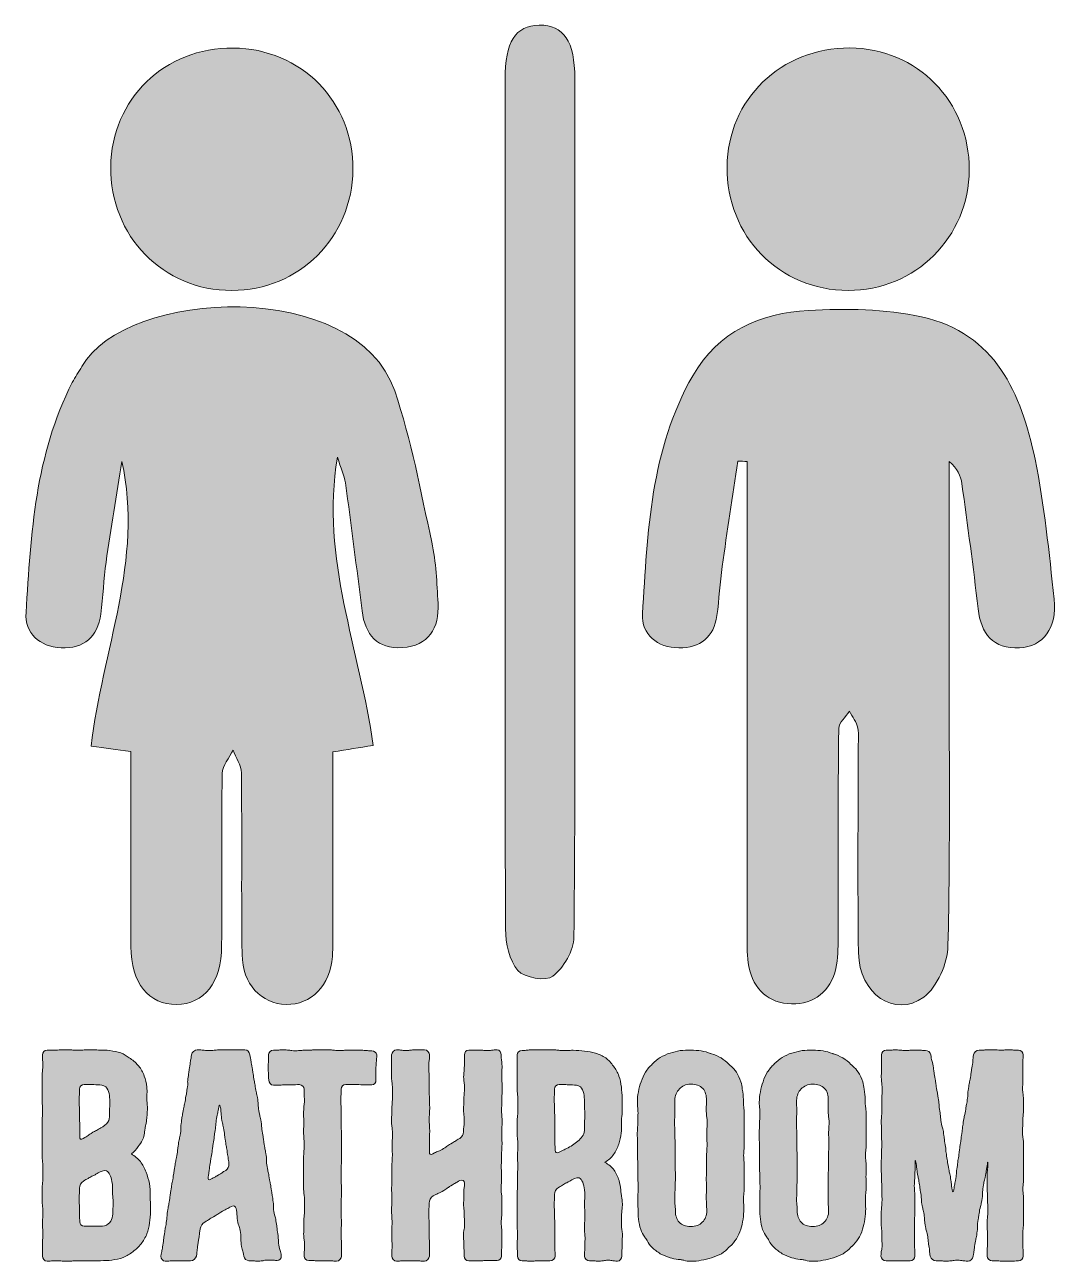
# Model space of a CAD drawing. Header units: inches. Extents: x 239 to 842, y -901 to -178.
import ezdxf

# ---------------------------------------------------------------- set-up
doc = ezdxf.new("R2010")
doc.units = ezdxf.units.IN
doc.header["$MEASUREMENT"] = 0
doc.layers.add('Layer 1', color=7, linetype='Continuous')

# ---------------------------------------------------------------- blocks, each defined once
blk = doc.blocks.new('block 3')
at = {"layer": 'Layer 1', "true_color": 0x040404}
h = blk.add_hatch(color=18, dxfattribs=at)
h.dxf.hatch_style = 2
edge = h.paths.add_edge_path()
edge.add_spline(control_points=[(301.75, -895.89), (300.1, -897.2), (298.19, -898.33), (296.01, -899.29), (294.01, -899.98), (291.83, -900.5), (289.49, -900.77), (287.4, -901.03), (285.13, -901.11), (282.78, -901.11), (281.31, -901.11), (280.44, -901.2), (279.65, -901.2), (278.96, -901.2), (278.17, -901.29), (276.52, -901.29), (275.04, -901.29), (274.17, -901.2), (273.47, -901.2), (272.69, -901.2), (271.82, -901.11), (270.34, -901.11), (268.69, -901.11), (267.91, -901.2), (267.21, -901.29), (266.51, -901.29), (265.73, -901.37), (264.08, -901.37), (264.08, -901.37), (260.94, -901.37), (260.94, -901.37), (260.25, -901.29), (259.47, -901.29), (257.81, -901.29), (257.81, -901.29), (254.77, -901.29), (254.77, -901.29), (253.98, -901.29), (253.11, -901.37), (251.63, -901.37), (250.15, -901.37), (248.85, -899.89), (248.85, -898.42), (248.85, -898.42), (248.85, -895.2), (248.85, -895.2), (248.85, -895.2), (248.85, -891.89), (248.85, -891.89), (248.85, -890.24), (248.94, -889.37), (249.02, -888.67), (249.02, -887.89), (249.11, -887.02), (249.11, -885.36), (249.11, -883.71), (249.11, -882.84), (249.02, -882.14), (249.02, -881.36), (248.94, -880.49), (248.94, -878.84), (248.94, -877.18), (249.02, -876.31), (249.11, -875.53), (249.11, -874.83), (249.2, -873.96), (249.2, -872.31), (249.2, -870.66), (249.02, -869.79), (248.94, -869), (248.85, -868.31), (248.68, -867.44), (248.68, -865.78), (248.68, -865.78), (248.68, -862.48), (248.68, -862.48), (248.76, -861.7), (248.76, -860.91), (248.76, -859.26), (248.76, -857.61), (248.85, -856.73), (248.94, -855.95), (249.02, -855.17), (249.11, -854.39), (249.11, -852.73), (249.11, -850.99), (249.11, -850.21), (249.2, -849.43), (249.2, -849.43), (249.2, -846.12), (249.2, -846.12), (249.2, -844.47), (249.02, -843.68), (248.94, -842.9), (248.85, -842.12), (248.68, -841.25), (248.68, -839.59), (248.68, -839.59), (248.68, -836.37), (248.68, -836.37), (248.68, -836.37), (248.68, -833.07), (248.68, -833.07), (248.68, -833.07), (248.68, -829.85), (248.68, -829.85), (248.68, -829.85), (248.68, -826.54), (248.68, -826.54), (248.68, -826.54), (248.68, -823.23), (248.68, -823.23), (248.68, -823.23), (248.68, -820.02), (248.68, -820.02), (248.68, -818.36), (248.76, -817.49), (248.85, -816.71), (248.94, -815.93), (249.02, -815.14), (249.02, -813.49), (249.02, -811.84), (248.94, -810.97), (248.85, -810.18), (248.76, -809.4), (248.68, -808.62), (248.68, -806.96), (248.68, -806.96), (248.68, -803.66), (248.68, -803.66), (248.68, -803.66), (248.68, -800.35), (248.68, -800.35), (248.68, -800.35), (248.68, -797.13), (248.68, -797.13), (248.68, -797.13), (248.68, -793.82), (248.68, -793.82), (248.68, -792.17), (248.76, -791.3), (248.85, -790.6), (248.94, -789.82), (249.11, -788.95), (249.11, -787.3), (249.11, -785.64), (249.02, -784.77), (249.02, -783.99), (249.02, -783.21), (248.94, -782.43), (248.94, -780.77), (248.94, -779.29), (250.15, -778.07), (251.63, -778.07), (253.11, -778.07), (253.9, -777.99), (254.59, -777.99), (255.29, -777.99), (256.16, -777.9), (257.64, -777.9), (259.12, -777.9), (259.9, -777.81), (260.6, -777.81), (261.29, -777.81), (262.16, -777.73), (263.64, -777.73), (265.12, -777.73), (265.9, -777.81), (266.6, -777.9), (267.38, -777.9), (268.17, -777.99), (269.65, -777.99), (271.13, -777.99), (271.91, -777.9), (272.6, -777.9), (273.39, -777.81), (274.17, -777.73), (275.65, -777.73), (277.13, -777.73), (277.91, -777.81), (278.7, -777.81), (279.39, -777.81), (280.17, -777.9), (281.65, -777.9), (284, -777.9), (286.18, -777.99), (288.27, -778.25), (290.62, -778.51), (292.7, -779.03), (294.71, -779.64), (296.53, -780.34), (298.19, -781.29), (299.67, -782.43), (299.93, -782.6), (300.1, -782.77), (300.36, -782.95), (302.28, -784.17), (303.93, -785.64), (305.23, -787.3), (306.54, -788.95), (307.58, -790.95), (308.45, -793.13), (309.15, -795.04), (309.67, -797.22), (309.93, -799.57), (310.11, -800.87), (310.11, -802.26), (310.02, -803.74), (309.93, -804.53), (309.93, -805.31), (309.93, -806.18), (309.93, -807.57), (310.02, -808.27), (310.11, -808.96), (310.19, -809.66), (310.28, -810.44), (310.28, -811.84), (310.28, -813.23), (310.19, -814.71), (310.11, -816.19), (310.02, -816.71), (310.02, -817.23), (309.93, -817.75), (309.85, -819.06), (309.59, -820.28), (309.32, -821.58), (309.24, -822.19), (309.06, -822.89), (308.98, -823.5), (308.89, -824.1), (308.72, -824.8), (308.63, -825.5), (308.54, -826.8), (308.28, -828.11), (307.93, -829.33), (307.32, -830.81), (306.45, -832.28), (305.41, -833.59), (305.41, -833.59), (304.89, -834.37), (304.89, -834.37), (303.84, -836.03), (302.54, -837.42), (300.88, -838.64), (302.97, -839.94), (304.71, -841.42), (306.19, -843.16), (307.58, -844.99), (308.72, -847.08), (309.5, -849.34), (310.37, -851.43), (310.98, -853.69), (311.41, -856.04), (311.76, -858.3), (311.93, -860.65), (311.93, -863), (311.93, -865.35), (312.02, -866.57), (312.02, -867.61), (312.02, -867.61), (312.02, -872.22), (312.02, -872.22), (312.02, -874.57), (311.85, -876.84), (311.59, -878.92), (311.24, -881.27), (310.72, -883.45), (310.02, -885.45), (309.06, -887.63), (307.93, -889.54), (306.63, -891.28), (305.23, -893.02), (303.58, -894.59), (301.75, -895.89)], knot_values=[0, 0, 0, 0, 1, 1, 1, 2, 2, 2, 3, 3, 3, 4, 4, 4, 5, 5, 5, 6, 6, 6, 7, 7, 7, 8, 8, 8, 9, 9, 9, 10, 10, 10, 11, 11, 11, 12, 12, 12, 13, 13, 13, 14, 14, 14, 15, 15, 15, 16, 16, 16, 17, 17, 17, 18, 18, 18, 19, 19, 19, 20, 20, 20, 21, 21, 21, 22, 22, 22, 23, 23, 23, 24, 24, 24, 25, 25, 25, 26, 26, 26, 27, 27, 27, 28, 28, 28, 29, 29, 29, 30, 30, 30, 31, 31, 31, 32, 32, 32, 33, 33, 33, 34, 34, 34, 35, 35, 35, 36, 36, 36, 37, 37, 37, 38, 38, 38, 39, 39, 39, 40, 40, 40, 41, 41, 41, 42, 42, 42, 43, 43, 43, 44, 44, 44, 45, 45, 45, 46, 46, 46, 47, 47, 47, 48, 48, 48, 49, 49, 49, 50, 50, 50, 51, 51, 51, 52, 52, 52, 53, 53, 53, 54, 54, 54, 55, 55, 55, 56, 56, 56, 57, 57, 57, 58, 58, 58, 59, 59, 59, 60, 60, 60, 61, 61, 61, 62, 62, 62, 63, 63, 63, 64, 64, 64, 65, 65, 65, 66, 66, 66, 67, 67, 67, 68, 68, 68, 69, 69, 69, 70, 70, 70, 71, 71, 71, 72, 72, 72, 73, 73, 73, 74, 74, 74, 75, 75, 75, 76, 76, 76, 77, 77, 77, 78, 78, 78, 79, 79, 79, 80, 80, 80, 81, 81, 81, 82, 82, 82, 83, 83, 83, 84, 84, 84, 85, 85, 85, 86, 86, 86, 87, 87, 87, 88, 88, 88, 89, 89, 89, 90, 90, 90, 91, 91, 91, 91], degree=3, periodic=1)
edge = h.paths.add_edge_path()
edge.add_spline(control_points=[(270.52, -804.27), (270.43, -805.05), (270.34, -806.01), (270.34, -807.75), (270.34, -809.49), (270.43, -810.44), (270.52, -811.23), (270.52, -812.01), (270.6, -812.97), (270.6, -814.71), (270.6, -814.71), (270.6, -818.19), (270.6, -818.19), (270.6, -818.97), (270.69, -819.93), (270.69, -821.67), (270.69, -821.67), (270.69, -825.15), (270.69, -825.15), (270.69, -825.15), (270.69, -828.63), (270.69, -828.63), (270.69, -830.11), (271.39, -830.46), (272.78, -829.67), (274.17, -828.89), (274.87, -828.28), (275.56, -827.85), (276.26, -827.5), (276.95, -826.98), (278.35, -826.02), (278.96, -825.67), (279.65, -825.32), (280.44, -824.98), (281.31, -824.54), (282.18, -824.02), (283.05, -823.5), (284.79, -822.54), (286.18, -821.41), (287.14, -820.19), (288.09, -818.88), (288.09, -817.4), (288.09, -815.93), (288.09, -813.84), (288.18, -812.88), (288.18, -811.92), (288.27, -810.88), (288.27, -809.92), (288.27, -807.92), (288.27, -805.22), (288.01, -801.39), (285.92, -799.39), (284.53, -798.35), (282.7, -798.26), (281.22, -798.26), (279.57, -798.17), (278.26, -798.17), (277.48, -798.09), (276.43, -798.09), (275.39, -798), (273.3, -798), (271.82, -798), (270.6, -799.31), (270.6, -800.79), (270.6, -802.53), (270.52, -803.48), (270.52, -804.27)], knot_values=[0, 0, 0, 0, 1, 1, 1, 2, 2, 2, 3, 3, 3, 4, 4, 4, 5, 5, 5, 6, 6, 6, 7, 7, 7, 8, 8, 8, 9, 9, 9, 10, 10, 10, 11, 11, 11, 12, 12, 12, 13, 13, 13, 14, 14, 14, 15, 15, 15, 16, 16, 16, 17, 17, 17, 18, 18, 18, 19, 19, 19, 20, 20, 20, 21, 21, 21, 22, 22, 22, 22], degree=3, periodic=1)
edge = h.paths.add_edge_path()
edge.add_spline(control_points=[(290.18, -869.26), (290.18, -868.66), (290.27, -868.13), (290.27, -866.83), (290.27, -865.52), (290.18, -864.92), (290.09, -864.31), (290.01, -863.7), (289.92, -863), (289.92, -861.87), (289.92, -861.87), (289.92, -861.17), (289.92, -861.17), (290.01, -859.43), (289.92, -857.26), (289.57, -854.73), (288.96, -851.86), (288.09, -849.34), (286.35, -848.56), (284.7, -848.12), (282.87, -848.99), (281.57, -849.77), (280.44, -850.47), (279.74, -850.73), (279.3, -851.08), (278.7, -851.34), (278.17, -851.51), (277.22, -852.12), (276.35, -852.56), (275.74, -852.91), (275.3, -853.17), (274.69, -853.52), (274.17, -853.86), (272.87, -854.56), (271.56, -855.34), (270.6, -857.17), (270.6, -858.65), (270.6, -860.3), (270.52, -861.17), (270.52, -861.96), (270.43, -862.74), (270.34, -863.52), (270.34, -865.26), (270.34, -866.92), (270.43, -867.79), (270.52, -868.48), (270.52, -869.26), (270.6, -870.14), (270.6, -871.79), (270.6, -871.79), (270.6, -875.1), (270.6, -875.1), (270.6, -875.88), (270.69, -876.75), (270.69, -878.4), (270.69, -879.88), (271.82, -880.93), (273.3, -880.93), (273.3, -880.93), (278, -880.93), (278, -880.93), (278, -880.93), (282.78, -880.93), (282.78, -880.93), (284.44, -880.93), (286.09, -880.66), (287.4, -879.62), (289.75, -877.88), (290.09, -874.31), (290.09, -871.79), (290.09, -870.48), (290.18, -869.96), (290.18, -869.26)], knot_values=[0, 0, 0, 0, 1, 1, 1, 2, 2, 2, 3, 3, 3, 4, 4, 4, 5, 5, 5, 6, 6, 6, 7, 7, 7, 8, 8, 8, 9, 9, 9, 10, 10, 10, 11, 11, 11, 12, 12, 12, 13, 13, 13, 14, 14, 14, 15, 15, 15, 16, 16, 16, 17, 17, 17, 18, 18, 18, 19, 19, 19, 20, 20, 20, 21, 21, 21, 22, 22, 22, 23, 23, 23, 24, 24, 24, 24], degree=3, periodic=1)
h = blk.add_hatch(color=18, dxfattribs=at)
h.dxf.hatch_style = 2
edge = h.paths.add_edge_path()
edge.add_spline(control_points=[(327.95, -836.37), (328.03, -835.59), (328.12, -834.72), (328.38, -833.07), (328.64, -831.41), (328.73, -830.63), (328.99, -829.85), (329.08, -829.07), (329.34, -828.19), (329.6, -826.54), (329.86, -825.06), (329.86, -824.02), (329.86, -823.23), (329.86, -822.45), (329.77, -821.58), (330.12, -819.93), (330.38, -818.45), (330.38, -817.49), (330.64, -816.71), (330.73, -815.93), (330.82, -815.06), (331.17, -813.4), (331.43, -811.75), (331.69, -810.97), (331.77, -810.18), (332.04, -809.4), (332.21, -808.44), (332.47, -806.96), (332.73, -805.31), (332.82, -804.44), (333.08, -803.66), (333.17, -802.87), (333.34, -801.92), (333.6, -800.44), (333.86, -798.78), (333.86, -797.83), (333.86, -797.13), (333.78, -796.35), (333.78, -795.39), (334.04, -793.74), (334.3, -792.26), (334.47, -791.3), (334.56, -790.52), (334.65, -789.73), (334.73, -788.86), (335.08, -787.21), (335.34, -785.56), (335.43, -784.69), (335.52, -783.9), (335.78, -783.21), (335.78, -782.34), (336.04, -780.69), (336.39, -779.21), (337.95, -777.81), (339.43, -777.81), (341.17, -777.81), (342.13, -777.9), (342.91, -777.99), (343.7, -778.07), (344.65, -778.16), (346.39, -778.16), (348.13, -778.16), (349.09, -778.07), (349.87, -777.99), (350.66, -777.9), (351.61, -777.81), (353.35, -777.81), (353.35, -777.81), (356.83, -777.81), (356.83, -777.81), (356.83, -777.81), (360.31, -777.81), (360.31, -777.81), (360.31, -777.81), (363.8, -777.81), (363.8, -777.81), (363.8, -777.81), (367.28, -777.81), (367.28, -777.81), (368.76, -777.81), (369.97, -779.12), (370.23, -780.77), (370.5, -782.25), (370.58, -783.21), (370.84, -783.99), (370.93, -784.77), (371.1, -785.73), (371.37, -787.21), (371.63, -788.86), (371.8, -789.73), (371.89, -790.52), (371.97, -791.3), (372.15, -792.17), (372.41, -793.82), (372.67, -795.3), (372.85, -796.26), (372.93, -797.04), (373.19, -797.83), (373.28, -798.7), (373.54, -800.35), (373.8, -801.83), (373.89, -802.79), (374.15, -803.57), (374.24, -804.35), (374.5, -805.31), (374.76, -806.79), (375.02, -808.44), (375.02, -809.31), (375.11, -810.09), (375.11, -810.88), (375.19, -811.75), (375.46, -813.4), (375.72, -815.06), (375.98, -815.93), (376.06, -816.62), (376.33, -817.4), (376.41, -818.28), (376.76, -819.93), (377.02, -821.58), (377.11, -822.45), (377.11, -823.15), (377.2, -823.93), (377.28, -824.8), (377.54, -826.45), (377.89, -828.19), (377.98, -829.07), (378.07, -829.85), (378.15, -830.63), (378.33, -831.5), (378.59, -832.98), (378.85, -834.63), (379.02, -835.5), (379.11, -836.29), (379.37, -837.07), (379.46, -837.85), (379.72, -839.51), (379.98, -841.16), (379.98, -842.03), (379.98, -842.81), (379.98, -843.6), (379.98, -844.47), (380.24, -846.12), (380.5, -847.77), (380.76, -848.64), (380.85, -849.43), (381.11, -850.12), (381.29, -850.99), (381.55, -852.65), (381.81, -854.3), (381.98, -855.17), (382.07, -855.87), (382.33, -856.65), (382.42, -857.52), (382.68, -859.17), (382.94, -860.83), (383.11, -861.7), (383.2, -862.39), (383.29, -863.18), (383.46, -864.04), (383.72, -865.7), (383.98, -867.35), (383.98, -868.22), (383.98, -869), (383.98, -869.79), (383.98, -870.66), (384.24, -872.31), (384.59, -873.96), (384.68, -874.83), (384.94, -875.53), (385.2, -876.31), (385.38, -877.18), (385.64, -878.84), (385.9, -880.32), (385.98, -881.27), (386.07, -882.06), (386.16, -882.84), (386.25, -883.71), (386.51, -885.36), (386.77, -887.02), (386.77, -887.89), (386.85, -888.67), (386.85, -889.45), (386.85, -890.32), (387.12, -891.98), (387.38, -893.63), (387.64, -894.5), (387.9, -895.2), (388.16, -895.98), (388.33, -896.94), (388.59, -898.42), (388.86, -899.89), (387.55, -900.94), (386.16, -900.94), (384.77, -900.94), (384.07, -900.85), (383.37, -900.85), (383.37, -900.85), (380.59, -900.85), (380.59, -900.85), (379.28, -900.85), (378.5, -900.85), (377.89, -901.11), (377.2, -901.2), (376.5, -901.37), (375.11, -901.37), (373.72, -901.37), (373.02, -901.29), (372.32, -901.2), (371.71, -901.2), (371.02, -901.11), (369.63, -901.11), (368.15, -901.11), (366.93, -899.98), (366.58, -898.5), (366.32, -896.76), (366.14, -895.8), (365.88, -895.02), (365.62, -894.24), (365.45, -893.28), (365.19, -891.63), (364.93, -889.89), (364.93, -888.84), (364.93, -888.06), (364.93, -887.28), (364.93, -886.23), (364.67, -884.58), (364.4, -882.84), (364.14, -881.97), (363.88, -881.19), (363.53, -880.4), (363.36, -879.45), (363.01, -877.71), (362.75, -875.97), (362.66, -875.01), (362.66, -874.23), (362.58, -873.44), (362.58, -872.4), (362.23, -870.66), (361.97, -869.26), (360.75, -868.66), (359.44, -869.35), (358.14, -870.14), (357.44, -870.48), (356.75, -870.83), (356.14, -871.09), (355.44, -871.53), (354.14, -872.22), (352.83, -873.01), (352.14, -873.44), (351.53, -873.88), (350.92, -874.23), (350.31, -874.75), (349, -875.44), (347.7, -876.14), (347, -876.57), (346.39, -877.01), (345.78, -877.36), (345.09, -877.79), (343.78, -878.58), (342.48, -879.27), (341.43, -881.01), (341.17, -882.49), (340.82, -884.49), (340.65, -885.54), (340.56, -886.5), (340.48, -887.45), (340.3, -888.5), (339.95, -890.5), (339.69, -892.5), (339.52, -893.54), (339.43, -894.5), (339.34, -895.54), (339.17, -896.5), (338.91, -898.5), (338.56, -899.98), (337, -901.2), (335.52, -901.2), (333.69, -901.2), (332.73, -901.2), (331.77, -901.11), (331.77, -901.11), (328.03, -901.11), (328.03, -901.11), (326.21, -901.11), (325.25, -901.2), (324.29, -901.2), (323.51, -901.29), (322.46, -901.37), (320.64, -901.37), (319.16, -901.37), (318.11, -899.98), (318.2, -898.5), (318.46, -896.85), (318.55, -895.98), (318.81, -895.2), (318.9, -894.41), (319.07, -893.46), (319.33, -891.98), (319.59, -890.32), (319.68, -889.45), (319.77, -888.67), (319.85, -887.89), (319.94, -887.02), (320.2, -885.36), (320.46, -883.71), (320.64, -882.84), (320.72, -882.14), (320.98, -881.36), (321.07, -880.49), (321.33, -878.84), (321.59, -877.36), (321.68, -876.31), (321.68, -875.62), (321.77, -874.83), (321.77, -873.79), (322.03, -872.31), (322.29, -870.66), (322.38, -869.79), (322.64, -869), (322.72, -868.22), (322.9, -867.26), (323.16, -865.78), (323.42, -864.13), (323.59, -863.26), (323.68, -862.48), (323.68, -861.7), (323.86, -860.83), (324.12, -859.17), (324.38, -857.69), (324.55, -856.73), (324.64, -855.95), (324.9, -855.17), (324.99, -854.21), (325.25, -852.73), (325.51, -851.08), (325.68, -850.21), (325.77, -849.43), (325.86, -848.64), (326.03, -847.77), (326.29, -846.12), (326.55, -844.64), (326.64, -843.68), (326.9, -842.9), (326.99, -842.12), (327.25, -841.16), (327.51, -839.68), (327.77, -838.03), (327.86, -837.16), (327.95, -836.37)], knot_values=[0, 0, 0, 0, 1, 1, 1, 2, 2, 2, 3, 3, 3, 4, 4, 4, 5, 5, 5, 6, 6, 6, 7, 7, 7, 8, 8, 8, 9, 9, 9, 10, 10, 10, 11, 11, 11, 12, 12, 12, 13, 13, 13, 14, 14, 14, 15, 15, 15, 16, 16, 16, 17, 17, 17, 18, 18, 18, 19, 19, 19, 20, 20, 20, 21, 21, 21, 22, 22, 22, 23, 23, 23, 24, 24, 24, 25, 25, 25, 26, 26, 26, 27, 27, 27, 28, 28, 28, 29, 29, 29, 30, 30, 30, 31, 31, 31, 32, 32, 32, 33, 33, 33, 34, 34, 34, 35, 35, 35, 36, 36, 36, 37, 37, 37, 38, 38, 38, 39, 39, 39, 40, 40, 40, 41, 41, 41, 42, 42, 42, 43, 43, 43, 44, 44, 44, 45, 45, 45, 46, 46, 46, 47, 47, 47, 48, 48, 48, 49, 49, 49, 50, 50, 50, 51, 51, 51, 52, 52, 52, 53, 53, 53, 54, 54, 54, 55, 55, 55, 56, 56, 56, 57, 57, 57, 58, 58, 58, 59, 59, 59, 60, 60, 60, 61, 61, 61, 62, 62, 62, 63, 63, 63, 64, 64, 64, 65, 65, 65, 66, 66, 66, 67, 67, 67, 68, 68, 68, 69, 69, 69, 70, 70, 70, 71, 71, 71, 72, 72, 72, 73, 73, 73, 74, 74, 74, 75, 75, 75, 76, 76, 76, 77, 77, 77, 78, 78, 78, 79, 79, 79, 80, 80, 80, 81, 81, 81, 82, 82, 82, 83, 83, 83, 84, 84, 84, 85, 85, 85, 86, 86, 86, 87, 87, 87, 88, 88, 88, 89, 89, 89, 90, 90, 90, 91, 91, 91, 92, 92, 92, 93, 93, 93, 94, 94, 94, 95, 95, 95, 96, 96, 96, 97, 97, 97, 98, 98, 98, 99, 99, 99, 100, 100, 100, 101, 101, 101, 102, 102, 102, 103, 103, 103, 104, 104, 104, 105, 105, 105, 106, 106, 106, 107, 107, 107, 108, 108, 108, 109, 109, 109, 110, 110, 110, 111, 111, 111, 112, 112, 112, 113, 113, 113, 114, 114, 114, 115, 115, 115, 116, 116, 116, 116], degree=3, periodic=1)
edge = h.paths.add_edge_path()
edge.add_spline(control_points=[(347.44, -853.43), (348.48, -852.82), (349.18, -852.47), (349.61, -852.21), (350.22, -851.95), (350.83, -851.69), (351.87, -850.99), (352.92, -850.38), (353.35, -850.04), (353.96, -849.69), (354.4, -849.25), (354.92, -848.9), (356.05, -848.29), (357.36, -847.51), (358.23, -845.94), (357.97, -844.47), (357.7, -842.81), (357.62, -841.94), (357.53, -841.16), (357.44, -840.38), (357.27, -839.51), (357.01, -837.85), (356.75, -836.2), (356.57, -835.24), (356.49, -834.55), (356.23, -833.76), (356.14, -832.89), (355.88, -831.24), (355.62, -829.59), (355.44, -828.63), (355.44, -827.85), (355.36, -827.06), (355.27, -826.19), (354.92, -824.54), (354.66, -822.89), (354.57, -822.02), (354.31, -821.32), (354.05, -820.54), (353.96, -819.58), (353.7, -817.93), (353.44, -816.27), (353.35, -815.4), (353.35, -814.62), (353.27, -813.84), (353.27, -812.88), (352.92, -811.23), (352.66, -809.75), (352.31, -809.75), (352.05, -811.23), (351.79, -812.97), (351.53, -813.84), (351.44, -814.62), (351.18, -815.4), (351.09, -816.36), (350.74, -818.01), (350.48, -819.75), (350.4, -820.54), (350.31, -821.49), (350.31, -822.28), (350.13, -823.23), (349.87, -824.89), (349.61, -826.54), (349.44, -827.5), (349.35, -828.28), (349.35, -829.07), (349.18, -830.02), (348.92, -831.67), (348.57, -833.41), (348.48, -834.29), (348.39, -835.07), (348.31, -836.03), (348.13, -836.81), (347.87, -838.55), (347.61, -840.2), (347.44, -841.16), (347.35, -841.94), (347.26, -842.73), (347.09, -843.68), (346.83, -845.34), (346.57, -847.08), (346.39, -847.95), (346.31, -848.73), (346.31, -849.69), (346.13, -850.47), (345.87, -852.21), (345.61, -853.69), (346.13, -854.13), (347.44, -853.43)], knot_values=[0, 0, 0, 0, 1, 1, 1, 2, 2, 2, 3, 3, 3, 4, 4, 4, 5, 5, 5, 6, 6, 6, 7, 7, 7, 8, 8, 8, 9, 9, 9, 10, 10, 10, 11, 11, 11, 12, 12, 12, 13, 13, 13, 14, 14, 14, 15, 15, 15, 16, 16, 16, 17, 17, 17, 18, 18, 18, 19, 19, 19, 20, 20, 20, 21, 21, 21, 22, 22, 22, 23, 23, 23, 24, 24, 24, 25, 25, 25, 26, 26, 26, 27, 27, 27, 28, 28, 28, 29, 29, 29, 29], degree=3, periodic=1)
h = blk.add_hatch(color=18, dxfattribs=at)
h.dxf.hatch_style = 2
edge = h.paths.add_edge_path()
edge.add_spline(control_points=[(399.21, -798.17), (397.38, -798.17), (396.34, -798.17), (395.38, -798.26), (394.42, -798.26), (393.55, -798.35), (391.55, -798.35), (389.73, -798.35), (388.68, -798.35), (387.72, -798.44), (386.94, -798.44), (385.81, -798.52), (383.98, -798.52), (382.5, -798.52), (381.2, -796.96), (381.2, -795.48), (381.2, -793.65), (381.11, -792.78), (381.11, -791.82), (381.02, -790.87), (380.94, -790), (380.94, -788.17), (380.94, -786.34), (381.02, -785.3), (381.02, -784.51), (381.02, -783.56), (381.11, -782.6), (381.11, -780.77), (381.11, -779.38), (382.5, -777.99), (383.98, -777.99), (385.46, -777.99), (386.42, -777.9), (387.12, -777.9), (387.9, -777.9), (388.68, -777.81), (390.33, -777.81), (391.99, -777.81), (392.77, -777.99), (393.55, -778.07), (394.25, -778.16), (395.12, -778.34), (396.77, -778.34), (398.25, -778.34), (399.21, -778.25), (399.91, -778.16), (400.69, -778.07), (401.47, -777.99), (403.13, -777.99), (404.78, -777.99), (405.56, -777.99), (406.35, -777.9), (407.04, -777.9), (407.91, -777.81), (409.57, -777.81), (409.57, -777.81), (412.7, -777.81), (412.7, -777.81), (412.7, -777.81), (415.92, -777.81), (415.92, -777.81), (417.57, -777.81), (418.35, -777.9), (419.14, -777.99), (419.83, -778.07), (420.7, -778.25), (422.36, -778.25), (423.84, -778.25), (424.79, -778.16), (425.49, -778.07), (426.27, -777.99), (427.06, -777.9), (428.71, -777.9), (430.36, -777.9), (431.14, -777.9), (431.93, -777.99), (432.71, -777.99), (433.49, -778.07), (435.15, -778.07), (436.8, -778.07), (437.58, -778.16), (438.37, -778.25), (439.06, -778.25), (440.02, -778.42), (441.5, -778.42), (442.98, -778.42), (444.37, -779.38), (444.37, -780.77), (444.37, -782.6), (444.28, -783.56), (444.2, -784.51), (444.11, -785.3), (443.94, -786.34), (443.94, -788.17), (443.94, -788.17), (443.94, -791.82), (443.94, -791.82), (443.94, -791.82), (443.94, -795.48), (443.94, -795.48), (443.94, -796.96), (442.98, -798.35), (441.5, -798.35), (439.5, -798.35), (438.54, -798.35), (437.58, -798.26), (436.8, -798.26), (435.67, -798.17), (433.93, -798.17), (432.54, -798.17), (431.49, -798.17), (430.8, -798.09), (430.8, -798.09), (426.27, -798.09), (426.27, -798.09), (424.79, -798.09), (423.57, -799.39), (423.57, -800.87), (423.57, -802.53), (423.49, -803.4), (423.49, -804.18), (423.4, -804.87), (423.4, -805.75), (423.4, -807.4), (423.4, -809.05), (423.4, -809.92), (423.49, -810.62), (423.49, -811.4), (423.57, -812.27), (423.57, -813.92), (423.57, -815.58), (423.57, -816.36), (423.66, -817.14), (423.66, -817.14), (423.66, -820.36), (423.66, -820.36), (423.66, -820.36), (423.66, -823.67), (423.66, -823.67), (423.66, -824.37), (423.75, -825.24), (423.75, -826.89), (423.75, -826.89), (423.75, -830.11), (423.75, -830.11), (423.75, -830.11), (423.75, -833.41), (423.75, -833.41), (423.75, -835.07), (423.75, -835.85), (423.84, -836.64), (423.84, -836.64), (423.84, -839.86), (423.84, -839.86), (423.84, -841.51), (423.84, -842.38), (423.75, -843.16), (423.75, -843.94), (423.66, -844.73), (423.66, -846.38), (423.66, -848.03), (423.57, -848.9), (423.57, -849.69), (423.57, -850.38), (423.49, -851.25), (423.49, -852.91), (423.49, -854.56), (423.57, -855.43), (423.66, -856.13), (423.75, -856.91), (423.84, -857.78), (423.84, -859.43), (423.84, -861.09), (423.75, -861.87), (423.75, -862.65), (423.75, -863.44), (423.66, -864.22), (423.66, -865.87), (423.66, -867.52), (423.66, -868.4), (423.57, -869.18), (423.57, -869.18), (423.57, -872.4), (423.57, -872.4), (423.57, -874.05), (423.57, -874.92), (423.66, -875.71), (423.66, -876.4), (423.75, -877.27), (423.75, -878.92), (423.75, -880.58), (423.66, -881.45), (423.66, -882.14), (423.57, -882.93), (423.57, -883.8), (423.57, -885.45), (423.57, -887.1), (423.66, -887.89), (423.66, -888.67), (423.75, -889.45), (423.84, -890.32), (423.84, -891.98), (423.84, -893.63), (423.84, -894.41), (423.75, -895.2), (423.75, -895.2), (423.75, -898.42), (423.75, -898.42), (423.75, -899.89), (422.36, -901.37), (420.88, -901.37), (419.48, -901.37), (418.88, -901.29), (418.18, -901.29), (417.48, -901.29), (416.79, -901.2), (415.48, -901.2), (415.48, -901.2), (412.78, -901.2), (412.78, -901.2), (412.78, -901.2), (410, -901.2), (410, -901.2), (408.7, -901.2), (408, -901.11), (407.3, -901.03), (406.69, -901.03), (406, -900.94), (404.61, -900.94), (403.13, -900.94), (401.99, -899.89), (401.99, -898.42), (401.99, -896.76), (401.99, -895.98), (402.08, -895.2), (402.08, -894.41), (402.17, -893.63), (402.17, -891.98), (402.17, -890.32), (401.99, -889.45), (401.91, -888.67), (401.82, -887.97), (401.65, -887.1), (401.65, -885.45), (401.65, -883.8), (401.73, -882.93), (401.73, -882.23), (401.73, -882.23), (401.73, -878.92), (401.73, -878.92), (401.73, -877.27), (401.82, -876.49), (401.91, -875.71), (401.99, -874.92), (402.08, -874.14), (402.08, -872.49), (402.08, -870.83), (402.17, -869.96), (402.17, -869.18), (402.17, -869.18), (402.17, -865.96), (402.17, -865.96), (402.17, -864.31), (401.99, -863.44), (401.91, -862.65), (401.82, -861.96), (401.65, -861.09), (401.65, -859.43), (401.65, -859.43), (401.65, -856.21), (401.65, -856.21), (401.65, -856.21), (401.65, -852.91), (401.65, -852.91), (401.65, -852.91), (401.65, -849.69), (401.65, -849.69), (401.65, -849.69), (401.65, -846.47), (401.65, -846.47), (401.65, -846.47), (401.65, -843.16), (401.65, -843.16), (401.65, -843.16), (401.65, -839.94), (401.65, -839.94), (401.65, -838.29), (401.73, -837.42), (401.82, -836.72), (401.91, -835.94), (401.99, -835.07), (401.99, -833.41), (401.99, -831.76), (401.91, -830.98), (401.82, -830.2), (401.73, -829.41), (401.65, -828.54), (401.65, -826.89), (401.65, -826.89), (401.65, -823.67), (401.65, -823.67), (401.65, -822.89), (401.73, -822.1), (401.73, -820.45), (401.73, -818.8), (401.65, -817.93), (401.65, -817.14), (401.65, -817.14), (401.65, -813.92), (401.65, -813.92), (401.65, -812.27), (401.73, -811.4), (401.82, -810.62), (401.91, -809.92), (402.08, -809.05), (402.08, -807.4), (402.08, -805.75), (401.99, -804.87), (401.99, -804.18), (401.99, -803.4), (401.91, -802.53), (401.91, -800.87), (401.91, -799.39), (400.69, -798.17), (399.21, -798.17)], knot_values=[0, 0, 0, 0, 1, 1, 1, 2, 2, 2, 3, 3, 3, 4, 4, 4, 5, 5, 5, 6, 6, 6, 7, 7, 7, 8, 8, 8, 9, 9, 9, 10, 10, 10, 11, 11, 11, 12, 12, 12, 13, 13, 13, 14, 14, 14, 15, 15, 15, 16, 16, 16, 17, 17, 17, 18, 18, 18, 19, 19, 19, 20, 20, 20, 21, 21, 21, 22, 22, 22, 23, 23, 23, 24, 24, 24, 25, 25, 25, 26, 26, 26, 27, 27, 27, 28, 28, 28, 29, 29, 29, 30, 30, 30, 31, 31, 31, 32, 32, 32, 33, 33, 33, 34, 34, 34, 35, 35, 35, 36, 36, 36, 37, 37, 37, 38, 38, 38, 39, 39, 39, 40, 40, 40, 41, 41, 41, 42, 42, 42, 43, 43, 43, 44, 44, 44, 45, 45, 45, 46, 46, 46, 47, 47, 47, 48, 48, 48, 49, 49, 49, 50, 50, 50, 51, 51, 51, 52, 52, 52, 53, 53, 53, 54, 54, 54, 55, 55, 55, 56, 56, 56, 57, 57, 57, 58, 58, 58, 59, 59, 59, 60, 60, 60, 61, 61, 61, 62, 62, 62, 63, 63, 63, 64, 64, 64, 65, 65, 65, 66, 66, 66, 67, 67, 67, 68, 68, 68, 69, 69, 69, 70, 70, 70, 71, 71, 71, 72, 72, 72, 73, 73, 73, 74, 74, 74, 75, 75, 75, 76, 76, 76, 77, 77, 77, 78, 78, 78, 79, 79, 79, 80, 80, 80, 81, 81, 81, 82, 82, 82, 83, 83, 83, 84, 84, 84, 85, 85, 85, 86, 86, 86, 87, 87, 87, 88, 88, 88, 89, 89, 89, 90, 90, 90, 91, 91, 91, 92, 92, 92, 93, 93, 93, 94, 94, 94, 95, 95, 95, 96, 96, 96, 97, 97, 97, 98, 98, 98, 99, 99, 99, 100, 100, 100, 101, 101, 101, 102, 102, 102, 103, 103, 103, 104, 104, 104, 105, 105, 105, 106, 106, 106, 107, 107, 107, 108, 108, 108, 108], degree=3, periodic=1)
h = blk.add_hatch(color=18, dxfattribs=at)
h.dxf.hatch_style = 2
edge = h.paths.add_edge_path()
edge.add_spline(control_points=[(511.98, -901.03), (511.98, -901.03), (509.2, -901.03), (509.2, -901.03), (507.8, -901.03), (507.11, -901.11), (506.41, -901.11), (505.72, -901.2), (505.02, -901.2), (503.63, -901.2), (502.24, -901.2), (501.54, -901.2), (500.84, -901.29), (500.84, -901.29), (498.15, -901.29), (498.15, -901.29), (496.67, -901.29), (495.45, -899.89), (495.45, -898.42), (495.45, -898.42), (495.45, -895.37), (495.45, -895.37), (495.45, -894.67), (495.36, -893.8), (495.36, -892.32), (495.36, -890.84), (495.27, -889.98), (495.27, -889.28), (495.19, -888.58), (495.1, -887.71), (495.1, -886.23), (495.1, -884.75), (495.27, -883.88), (495.36, -883.19), (495.62, -882.49), (495.71, -881.62), (495.71, -880.14), (495.71, -878.66), (495.62, -877.79), (495.62, -877.1), (495.62, -876.31), (495.54, -875.53), (495.54, -874.05), (495.54, -872.4), (495.45, -871.7), (495.36, -871.01), (495.36, -870.22), (495.19, -869.53), (495.19, -867.87), (495.19, -866.39), (495.27, -865.61), (495.27, -864.83), (495.27, -864.83), (495.27, -861.78), (495.27, -861.78), (495.27, -860.3), (495.36, -859.43), (495.45, -858.74), (495.54, -858.04), (495.71, -857.17), (495.71, -855.69), (495.71, -854.21), (494.4, -853.52), (493.01, -854.21), (491.71, -854.91), (491.01, -855.43), (490.4, -855.78), (489.79, -856.13), (489.1, -856.56), (487.79, -857.34), (486.66, -858.04), (485.96, -858.47), (485.35, -858.91), (484.66, -859.35), (484.05, -859.78), (482.74, -860.56), (481.44, -861.26), (480.74, -861.61), (480.05, -861.87), (479.35, -862.22), (478.65, -862.57), (477.35, -863.26), (475.96, -864.04), (475, -865.96), (475, -867.44), (475, -868.92), (475, -869.79), (474.91, -870.48), (474.91, -871.27), (474.83, -872.14), (474.83, -873.62), (474.83, -875.1), (474.91, -875.97), (474.91, -876.75), (475, -877.45), (475, -878.31), (475, -879.79), (475, -881.45), (475.09, -882.23), (475.09, -882.93), (475.09, -882.93), (475.09, -886.06), (475.09, -886.06), (475.09, -887.54), (475.09, -888.41), (475.17, -889.1), (475.17, -889.1), (475.17, -892.24), (475.17, -892.24), (475.17, -892.24), (475.17, -895.37), (475.17, -895.37), (475.17, -895.37), (475.17, -898.42), (475.17, -898.42), (475.17, -899.89), (473.78, -901.46), (472.3, -901.46), (471, -901.46), (470.3, -901.37), (469.61, -901.29), (468.91, -901.29), (468.3, -901.2), (466.91, -901.2), (465.52, -901.2), (464.82, -901.2), (464.21, -901.11), (464.21, -901.11), (461.43, -901.11), (461.43, -901.11), (460.12, -901.11), (459.42, -901.2), (458.73, -901.2), (458.03, -901.29), (457.34, -901.37), (456.03, -901.37), (454.55, -901.37), (453.25, -899.89), (453.25, -898.42), (453.25, -898.42), (453.25, -895.2), (453.25, -895.2), (453.33, -894.41), (453.33, -893.54), (453.33, -891.89), (453.33, -890.24), (453.25, -889.37), (453.25, -888.67), (453.25, -887.89), (453.16, -887.02), (453.16, -885.36), (453.16, -883.71), (453.25, -882.84), (453.25, -882.14), (453.25, -881.36), (453.33, -880.49), (453.33, -878.84), (453.33, -877.18), (453.25, -876.31), (453.16, -875.53), (453.16, -874.83), (453.07, -873.96), (453.07, -872.31), (453.07, -870.66), (453.07, -869.79), (453.16, -869), (453.16, -869), (453.16, -865.78), (453.16, -865.78), (453.16, -865.78), (453.16, -862.48), (453.16, -862.48), (453.16, -861.7), (453.07, -860.91), (453.07, -859.26), (453.07, -857.61), (453.16, -856.73), (453.16, -855.95), (453.25, -855.17), (453.25, -854.39), (453.25, -852.73), (453.25, -852.73), (453.25, -849.43), (453.25, -849.43), (453.25, -849.43), (453.25, -846.12), (453.25, -846.12), (453.25, -844.47), (453.33, -843.68), (453.42, -842.9), (453.42, -842.12), (453.51, -841.25), (453.51, -839.59), (453.51, -837.94), (453.51, -837.07), (453.42, -836.37), (453.42, -836.37), (453.42, -833.07), (453.42, -833.07), (453.42, -831.41), (453.42, -830.54), (453.51, -829.85), (453.51, -829.07), (453.59, -828.19), (453.59, -826.54), (453.59, -824.89), (453.42, -824.02), (453.33, -823.23), (453.25, -822.54), (453.07, -821.67), (453.07, -820.02), (453.07, -820.02), (453.07, -816.71), (453.07, -816.71), (453.16, -815.93), (453.16, -815.14), (453.16, -813.49), (453.16, -811.84), (453.25, -810.97), (453.33, -810.18), (453.42, -809.4), (453.51, -808.62), (453.51, -806.96), (453.51, -805.22), (453.51, -804.44), (453.59, -803.66), (453.59, -803.66), (453.59, -800.35), (453.59, -800.35), (453.59, -798.7), (453.42, -797.91), (453.33, -797.13), (453.25, -796.35), (453.07, -795.48), (453.07, -793.82), (453.07, -793.82), (453.07, -790.6), (453.07, -790.6), (453.07, -790.6), (453.07, -787.3), (453.07, -787.3), (453.07, -787.3), (453.07, -783.99), (453.07, -783.99), (453.07, -783.99), (453.07, -780.77), (453.07, -780.77), (453.07, -779.29), (454.55, -777.81), (456.03, -777.81), (457.34, -777.81), (458.03, -777.9), (458.73, -777.99), (459.42, -778.07), (460.03, -778.16), (461.43, -778.16), (462.82, -778.16), (463.51, -778.07), (464.12, -777.99), (464.82, -777.9), (465.52, -777.81), (466.91, -777.81), (466.91, -777.81), (469.61, -777.81), (469.61, -777.81), (469.61, -777.81), (472.3, -777.81), (472.3, -777.81), (473.78, -777.81), (475.26, -779.29), (475.26, -780.77), (475.26, -782.25), (475.17, -783.12), (475.09, -783.9), (475, -784.6), (474.83, -785.38), (474.83, -787.04), (474.83, -788.69), (474.91, -789.47), (474.91, -790.17), (474.91, -790.95), (475, -791.74), (475, -793.39), (475, -793.39), (475, -796.52), (475, -796.52), (475, -796.52), (475, -799.65), (475, -799.65), (475, -801.31), (475.09, -802.09), (475.09, -802.79), (475.09, -803.57), (475.17, -804.44), (475.17, -805.92), (475.17, -807.57), (475.26, -808.35), (475.26, -809.14), (475.26, -809.83), (475.35, -810.62), (475.35, -812.27), (475.35, -813.75), (475.26, -814.71), (475.17, -815.4), (475.17, -816.19), (475.09, -817.06), (475.09, -818.54), (475.09, -820.19), (475.17, -820.97), (475.17, -821.76), (475.26, -822.45), (475.35, -823.23), (475.35, -824.89), (475.35, -826.37), (475.26, -827.33), (475.26, -828.02), (475.26, -828.8), (475.17, -829.67), (475.17, -831.15), (475.17, -831.15), (475.17, -834.37), (475.17, -834.37), (475.17, -834.37), (475.17, -837.51), (475.17, -837.51), (475.17, -838.98), (475.87, -839.42), (477.26, -838.64), (478.57, -837.85), (479.26, -837.59), (479.96, -837.33), (480.66, -836.98), (481.35, -836.72), (482.66, -836.03), (483.96, -835.24), (484.57, -834.72), (485.27, -834.37), (485.88, -833.94), (486.49, -833.41), (487.79, -832.72), (489.1, -831.94), (489.71, -831.5), (490.4, -831.15), (491.01, -830.72), (491.62, -830.28), (492.93, -829.59), (494.23, -828.8), (495.1, -827.15), (495.1, -825.76), (495.1, -824.1), (495.27, -823.23), (495.36, -822.54), (495.45, -821.76), (495.54, -820.97), (495.54, -819.32), (495.54, -817.67), (495.45, -816.88), (495.36, -816.1), (495.27, -815.32), (495.19, -814.53), (495.19, -812.88), (495.19, -811.23), (495.19, -810.44), (495.27, -809.66), (495.27, -808.88), (495.36, -808.09), (495.36, -806.44), (495.36, -804.79), (495.45, -804.01), (495.54, -803.22), (495.54, -802.53), (495.71, -801.66), (495.71, -800), (495.71, -798.52), (495.54, -797.56), (495.45, -796.78), (495.36, -796.09), (495.19, -795.22), (495.19, -793.56), (495.19, -792.08), (495.36, -791.13), (495.45, -790.43), (495.54, -789.65), (495.62, -788.69), (495.62, -787.21), (495.62, -785.56), (495.71, -784.69), (495.71, -783.99), (495.71, -783.99), (495.71, -780.77), (495.71, -780.77), (495.71, -779.29), (496.67, -777.9), (498.15, -777.9), (499.45, -777.9), (500.23, -777.9), (500.84, -777.99), (501.54, -777.99), (502.24, -778.07), (503.63, -778.07), (503.63, -778.07), (506.41, -778.07), (506.41, -778.07), (507.11, -778.16), (507.8, -778.16), (509.2, -778.16), (510.59, -778.16), (511.29, -778.07), (511.98, -777.99), (512.59, -777.9), (513.37, -777.81), (514.77, -777.81), (516.16, -777.81), (517.12, -779.29), (517.12, -780.77), (517.12, -782.43), (517.29, -783.21), (517.38, -783.99), (517.46, -784.77), (517.64, -785.64), (517.64, -787.3), (517.64, -788.95), (517.64, -789.82), (517.55, -790.52), (517.55, -790.52), (517.55, -793.82), (517.55, -793.82), (517.55, -795.48), (517.55, -796.35), (517.64, -797.04), (517.64, -797.83), (517.72, -798.7), (517.72, -800.35), (517.72, -802), (517.64, -802.87), (517.64, -803.66), (517.55, -804.35), (517.55, -805.22), (517.55, -806.88), (517.55, -808.53), (517.46, -809.4), (517.46, -810.18), (517.46, -810.88), (517.38, -811.75), (517.38, -813.4), (517.38, -815.06), (517.55, -815.93), (517.55, -816.71), (517.64, -817.49), (517.72, -818.28), (517.72, -819.93), (517.72, -821.58), (517.64, -822.45), (517.55, -823.23), (517.55, -824.02), (517.46, -824.8), (517.46, -826.45), (517.46, -828.19), (517.55, -828.98), (517.55, -829.76), (517.64, -830.54), (517.64, -831.41), (517.64, -833.07), (517.64, -834.72), (517.55, -835.5), (517.46, -836.29), (517.46, -837.07), (517.38, -837.94), (517.38, -839.59), (517.38, -841.25), (517.29, -842.12), (517.29, -842.81), (517.29, -843.6), (517.2, -844.47), (517.2, -846.12), (517.2, -847.77), (517.29, -848.64), (517.29, -849.34), (517.38, -850.12), (517.38, -850.99), (517.38, -852.65), (517.38, -854.3), (517.29, -855.17), (517.29, -855.95), (517.2, -856.65), (517.12, -857.52), (517.12, -859.17), (517.12, -860.83), (517.29, -861.7), (517.38, -862.48), (517.46, -863.26), (517.55, -864.04), (517.55, -865.7), (517.55, -865.7), (517.55, -869), (517.55, -869), (517.55, -869), (517.55, -872.31), (517.55, -872.31), (517.55, -873.96), (517.46, -874.75), (517.38, -875.53), (517.29, -876.31), (517.2, -877.18), (517.2, -878.84), (517.2, -880.49), (517.29, -881.36), (517.38, -882.06), (517.46, -882.84), (517.55, -883.71), (517.55, -885.36), (517.55, -887.02), (517.55, -887.89), (517.46, -888.67), (517.46, -888.67), (517.46, -891.89), (517.46, -891.89), (517.46, -893.54), (517.46, -894.41), (517.38, -895.2), (517.38, -895.2), (517.38, -898.42), (517.38, -898.42), (517.38, -899.89), (516.16, -901.03), (514.77, -901.03), (514.77, -901.03), (511.98, -901.03), (511.98, -901.03)], knot_values=[0, 0, 0, 0, 1, 1, 1, 2, 2, 2, 3, 3, 3, 4, 4, 4, 5, 5, 5, 6, 6, 6, 7, 7, 7, 8, 8, 8, 9, 9, 9, 10, 10, 10, 11, 11, 11, 12, 12, 12, 13, 13, 13, 14, 14, 14, 15, 15, 15, 16, 16, 16, 17, 17, 17, 18, 18, 18, 19, 19, 19, 20, 20, 20, 21, 21, 21, 22, 22, 22, 23, 23, 23, 24, 24, 24, 25, 25, 25, 26, 26, 26, 27, 27, 27, 28, 28, 28, 29, 29, 29, 30, 30, 30, 31, 31, 31, 32, 32, 32, 33, 33, 33, 34, 34, 34, 35, 35, 35, 36, 36, 36, 37, 37, 37, 38, 38, 38, 39, 39, 39, 40, 40, 40, 41, 41, 41, 42, 42, 42, 43, 43, 43, 44, 44, 44, 45, 45, 45, 46, 46, 46, 47, 47, 47, 48, 48, 48, 49, 49, 49, 50, 50, 50, 51, 51, 51, 52, 52, 52, 53, 53, 53, 54, 54, 54, 55, 55, 55, 56, 56, 56, 57, 57, 57, 58, 58, 58, 59, 59, 59, 60, 60, 60, 61, 61, 61, 62, 62, 62, 63, 63, 63, 64, 64, 64, 65, 65, 65, 66, 66, 66, 67, 67, 67, 68, 68, 68, 69, 69, 69, 70, 70, 70, 71, 71, 71, 72, 72, 72, 73, 73, 73, 74, 74, 74, 75, 75, 75, 76, 76, 76, 77, 77, 77, 78, 78, 78, 79, 79, 79, 80, 80, 80, 81, 81, 81, 82, 82, 82, 83, 83, 83, 84, 84, 84, 85, 85, 85, 86, 86, 86, 87, 87, 87, 88, 88, 88, 89, 89, 89, 90, 90, 90, 91, 91, 91, 92, 92, 92, 93, 93, 93, 94, 94, 94, 95, 95, 95, 96, 96, 96, 97, 97, 97, 98, 98, 98, 99, 99, 99, 100, 100, 100, 101, 101, 101, 102, 102, 102, 103, 103, 103, 104, 104, 104, 105, 105, 105, 106, 106, 106, 107, 107, 107, 108, 108, 108, 109, 109, 109, 110, 110, 110, 111, 111, 111, 112, 112, 112, 113, 113, 113, 114, 114, 114, 115, 115, 115, 116, 116, 116, 117, 117, 117, 118, 118, 118, 119, 119, 119, 120, 120, 120, 121, 121, 121, 122, 122, 122, 123, 123, 123, 124, 124, 124, 125, 125, 125, 126, 126, 126, 127, 127, 127, 128, 128, 128, 129, 129, 129, 130, 130, 130, 131, 131, 131, 132, 132, 132, 133, 133, 133, 134, 134, 134, 135, 135, 135, 136, 136, 136, 137, 137, 137, 138, 138, 138, 139, 139, 139, 140, 140, 140, 141, 141, 141, 142, 142, 142, 143, 143, 143, 144, 144, 144, 145, 145, 145, 146, 146, 146, 147, 147, 147, 148, 148, 148, 149, 149, 149, 150, 150, 150, 151, 151, 151, 152, 152, 152, 153, 153, 153, 154, 154, 154, 155, 155, 155, 156, 156, 156, 157, 157, 157, 158, 158, 158, 159, 159, 159, 160, 160, 160, 161, 161, 161, 162, 162, 162, 163, 163, 163, 164, 164, 164, 165, 165, 165, 166, 166, 166, 167, 167, 167, 168, 168, 168, 169, 169, 169, 170, 170, 170, 171, 171, 171, 172, 172, 172, 173, 173, 173, 174, 174, 174, 175, 175, 175, 176, 176, 176, 176], degree=3, periodic=1)
h = blk.add_hatch(color=18, dxfattribs=at)
h.dxf.hatch_style = 2
edge = h.paths.add_edge_path()
edge.add_spline(control_points=[(587.86, -870.92), (587.77, -871.7), (587.6, -872.49), (587.6, -873.96), (587.6, -873.96), (587.6, -877.01), (587.6, -877.01), (587.51, -877.79), (587.51, -878.49), (587.51, -880.14), (587.51, -881.62), (587.68, -882.4), (587.77, -883.19), (587.86, -883.88), (588.03, -884.75), (588.03, -886.23), (588.03, -887.71), (587.95, -888.58), (587.95, -889.28), (587.86, -889.98), (587.86, -890.84), (587.86, -892.32), (587.86, -893.8), (587.77, -894.67), (587.77, -895.37), (587.77, -895.37), (587.77, -898.42), (587.77, -898.42), (587.77, -899.89), (586.64, -901.37), (585.16, -901.37), (583.77, -901.37), (583.07, -901.2), (582.46, -901.11), (581.77, -901.03), (581.07, -900.85), (579.68, -900.85), (578.37, -900.85), (577.68, -901.03), (576.98, -901.11), (576.37, -901.2), (575.68, -901.37), (574.28, -901.37), (572.89, -901.37), (572.2, -901.29), (571.59, -901.29), (571.59, -901.29), (568.8, -901.29), (568.8, -901.29), (567.41, -901.29), (565.84, -899.89), (565.84, -898.42), (565.84, -897.11), (565.84, -896.5), (565.93, -895.8), (566.02, -895.2), (566.02, -894.59), (566.02, -893.19), (566.02, -891.89), (566.1, -891.28), (566.1, -890.58), (566.1, -889.98), (566.19, -889.28), (566.19, -887.97), (566.19, -887.19), (566.1, -886.32), (566.02, -885.28), (565.93, -884.23), (565.84, -883.36), (565.84, -882.58), (565.84, -880.75), (565.93, -879.71), (565.93, -878.75), (566.02, -877.97), (566.1, -876.84), (566.1, -875.01), (566.1, -873.01), (566.02, -872.14), (566.02, -871.18), (565.93, -870.22), (565.93, -869.35), (565.93, -867.35), (565.93, -867.35), (565.93, -866.13), (565.93, -866.13), (566.1, -864.39), (566.1, -862.22), (565.84, -859.69), (565.41, -856.47), (564.54, -853.43), (562.8, -852.73), (561.15, -852.3), (558.71, -853.6), (557.32, -854.56), (554.27, -856.13), (553.92, -856.3), (551.57, -857.78), (551.31, -857.95), (550.96, -858.13), (550.7, -858.3), (549.31, -859.08), (548.35, -860.91), (548.35, -862.39), (548.35, -863.87), (548.35, -864.65), (548.27, -865.44), (548.27, -866.13), (548.18, -866.92), (548.18, -868.4), (548.18, -869.87), (548.27, -870.66), (548.27, -871.44), (548.35, -872.14), (548.35, -872.92), (548.35, -874.4), (548.35, -875.88), (548.44, -876.66), (548.44, -877.45), (548.44, -877.45), (548.44, -880.4), (548.44, -880.4), (548.44, -881.88), (548.53, -882.67), (548.53, -883.45), (548.53, -883.45), (548.53, -886.41), (548.53, -886.41), (548.53, -886.41), (548.53, -889.45), (548.53, -889.45), (548.53, -889.45), (548.53, -892.41), (548.53, -892.41), (548.53, -893.89), (548.62, -894.76), (548.62, -895.46), (548.62, -896.15), (548.7, -896.94), (548.7, -898.42), (548.7, -899.89), (547.14, -901.2), (545.66, -901.2), (544.35, -901.2), (543.65, -901.2), (542.96, -901.11), (542.96, -901.11), (540.26, -901.11), (540.26, -901.11), (538.87, -901.11), (538.17, -901.2), (537.56, -901.2), (536.87, -901.29), (536.17, -901.37), (534.78, -901.37), (533.47, -901.37), (532.78, -901.37), (532.08, -901.29), (531.47, -901.29), (530.78, -901.2), (529.38, -901.2), (527.9, -901.2), (526.69, -899.89), (526.69, -898.42), (526.69, -896.76), (526.69, -895.98), (526.6, -895.2), (526.6, -894.41), (526.51, -893.54), (526.51, -891.89), (526.51, -890.24), (526.6, -889.37), (526.6, -888.67), (526.6, -887.89), (526.69, -887.02), (526.69, -885.36), (526.69, -883.71), (526.6, -882.84), (526.51, -882.14), (526.51, -881.36), (526.43, -880.49), (526.43, -878.84), (526.43, -877.18), (526.43, -876.31), (526.51, -875.53), (526.51, -875.53), (526.51, -872.31), (526.51, -872.31), (526.51, -872.31), (526.51, -869), (526.51, -869), (526.51, -869), (526.51, -865.78), (526.51, -865.78), (526.51, -865.78), (526.51, -862.48), (526.51, -862.48), (526.6, -861.7), (526.6, -860.91), (526.6, -859.26), (526.6, -859.26), (526.6, -855.95), (526.6, -855.95), (526.6, -855.17), (526.69, -854.39), (526.69, -852.73), (526.69, -850.99), (526.69, -850.21), (526.77, -849.43), (526.77, -848.64), (526.86, -847.77), (526.86, -846.12), (526.86, -844.47), (526.86, -843.68), (526.77, -842.9), (526.77, -842.9), (526.77, -839.59), (526.77, -839.59), (526.77, -837.94), (526.77, -837.07), (526.86, -836.37), (526.86, -835.59), (526.95, -834.72), (526.95, -833.07), (526.95, -831.41), (526.77, -830.54), (526.69, -829.85), (526.6, -829.07), (526.43, -828.19), (526.43, -826.54), (526.43, -824.89), (526.43, -824.02), (526.51, -823.23), (526.51, -823.23), (526.51, -820.02), (526.51, -820.02), (526.51, -818.36), (526.6, -817.49), (526.69, -816.71), (526.77, -815.93), (526.86, -815.14), (526.86, -813.49), (526.86, -811.84), (526.86, -810.97), (526.95, -810.18), (526.95, -810.18), (526.95, -806.96), (526.95, -806.96), (526.95, -805.22), (526.77, -804.44), (526.69, -803.66), (526.6, -802.87), (526.43, -802), (526.43, -800.35), (526.43, -800.35), (526.43, -797.13), (526.43, -797.13), (526.43, -797.13), (526.43, -793.82), (526.43, -793.82), (526.43, -793.82), (526.43, -790.6), (526.43, -790.6), (526.43, -790.6), (526.43, -787.3), (526.43, -787.3), (526.43, -787.3), (526.43, -783.99), (526.43, -783.99), (526.43, -783.99), (526.43, -780.77), (526.43, -780.77), (526.43, -779.29), (527.9, -778.16), (529.38, -778.16), (530.86, -778.16), (531.65, -778.07), (532.34, -777.99), (533.04, -777.9), (533.91, -777.81), (535.3, -777.81), (535.3, -777.81), (538.35, -777.81), (538.35, -777.81), (538.35, -777.81), (541.31, -777.81), (541.31, -777.81), (541.31, -777.81), (544.26, -777.81), (544.26, -777.81), (544.26, -777.81), (547.31, -777.81), (547.31, -777.81), (548.79, -777.81), (549.57, -777.9), (550.27, -777.99), (550.96, -778.07), (551.83, -778.25), (553.31, -778.25), (554.71, -778.25), (555.58, -778.16), (556.27, -778.16), (556.97, -778.16), (557.75, -778.07), (559.23, -778.07), (561.58, -778.07), (563.76, -778.25), (565.84, -778.51), (568.19, -778.77), (570.28, -779.12), (572.28, -779.73), (574.46, -780.42), (576.46, -781.38), (578.29, -782.51), (580.03, -783.82), (581.51, -785.47), (582.81, -787.38), (584.12, -789.04), (585.25, -790.95), (586.03, -793.13), (586.64, -795.04), (587.16, -797.22), (587.42, -799.57), (587.68, -801.57), (587.86, -803.83), (587.86, -806.18), (587.86, -807.83), (587.86, -808.79), (587.95, -809.57), (587.95, -809.57), (587.95, -812.97), (587.95, -812.97), (587.95, -814.62), (587.86, -815.58), (587.77, -816.36), (587.68, -817.14), (587.51, -818.01), (587.51, -819.75), (587.51, -819.75), (587.51, -821.41), (587.51, -821.41), (587.6, -823.06), (587.6, -824.8), (587.34, -826.45), (587.08, -828.72), (586.64, -830.89), (585.94, -832.98), (585.16, -835.16), (584.2, -837.16), (582.9, -838.98), (581.51, -840.81), (579.85, -842.29), (577.85, -843.6), (580.03, -844.9), (581.77, -846.38), (583.16, -848.12), (584.47, -849.95), (585.42, -852.04), (586.12, -854.3), (586.55, -855.95), (586.9, -857.78), (587.08, -859.61), (587.08, -860.04), (587.08, -860.56), (587.16, -861.09), (587.25, -861.87), (587.42, -862.57), (587.51, -863.35), (587.86, -864.83), (588.03, -866.39), (588.03, -867.87), (588.03, -869.35), (587.95, -870.22), (587.86, -870.92)], knot_values=[0, 0, 0, 0, 1, 1, 1, 2, 2, 2, 3, 3, 3, 4, 4, 4, 5, 5, 5, 6, 6, 6, 7, 7, 7, 8, 8, 8, 9, 9, 9, 10, 10, 10, 11, 11, 11, 12, 12, 12, 13, 13, 13, 14, 14, 14, 15, 15, 15, 16, 16, 16, 17, 17, 17, 18, 18, 18, 19, 19, 19, 20, 20, 20, 21, 21, 21, 22, 22, 22, 23, 23, 23, 24, 24, 24, 25, 25, 25, 26, 26, 26, 27, 27, 27, 28, 28, 28, 29, 29, 29, 30, 30, 30, 31, 31, 31, 32, 32, 32, 33, 33, 33, 34, 34, 34, 35, 35, 35, 36, 36, 36, 37, 37, 37, 38, 38, 38, 39, 39, 39, 40, 40, 40, 41, 41, 41, 42, 42, 42, 43, 43, 43, 44, 44, 44, 45, 45, 45, 46, 46, 46, 47, 47, 47, 48, 48, 48, 49, 49, 49, 50, 50, 50, 51, 51, 51, 52, 52, 52, 53, 53, 53, 54, 54, 54, 55, 55, 55, 56, 56, 56, 57, 57, 57, 58, 58, 58, 59, 59, 59, 60, 60, 60, 61, 61, 61, 62, 62, 62, 63, 63, 63, 64, 64, 64, 65, 65, 65, 66, 66, 66, 67, 67, 67, 68, 68, 68, 69, 69, 69, 70, 70, 70, 71, 71, 71, 72, 72, 72, 73, 73, 73, 74, 74, 74, 75, 75, 75, 76, 76, 76, 77, 77, 77, 78, 78, 78, 79, 79, 79, 80, 80, 80, 81, 81, 81, 82, 82, 82, 83, 83, 83, 84, 84, 84, 85, 85, 85, 86, 86, 86, 87, 87, 87, 88, 88, 88, 89, 89, 89, 90, 90, 90, 91, 91, 91, 92, 92, 92, 93, 93, 93, 94, 94, 94, 95, 95, 95, 96, 96, 96, 97, 97, 97, 98, 98, 98, 99, 99, 99, 100, 100, 100, 101, 101, 101, 102, 102, 102, 103, 103, 103, 104, 104, 104, 105, 105, 105, 106, 106, 106, 107, 107, 107, 108, 108, 108, 109, 109, 109, 110, 110, 110, 111, 111, 111, 112, 112, 112, 113, 113, 113, 114, 114, 114, 115, 115, 115, 116, 116, 116, 117, 117, 117, 118, 118, 118, 119, 119, 119, 120, 120, 120, 121, 121, 121, 122, 122, 122, 123, 123, 123, 124, 124, 124, 124], degree=3, periodic=1)
edge = h.paths.add_edge_path()
edge.add_spline(control_points=[(565.93, -819.84), (565.93, -818.88), (566.02, -817.84), (566.02, -815.84), (566.02, -813.84), (565.93, -812.88), (565.93, -811.84), (565.93, -810.88), (565.84, -809.92), (565.84, -807.92), (565.84, -805.22), (565.58, -801.39), (563.49, -799.39), (562.1, -798.44), (560.45, -798.35), (558.8, -798.35), (556.97, -798.35), (556.01, -798.26), (555.05, -798.17), (554.1, -798.09), (553.14, -798), (551.05, -798), (549.66, -798), (548.35, -799.31), (548.35, -800.79), (548.35, -802.26), (548.35, -803.05), (548.27, -803.74), (548.27, -804.53), (548.18, -805.31), (548.18, -806.79), (548.18, -808.18), (548.27, -809.05), (548.27, -809.75), (548.35, -810.44), (548.35, -811.23), (548.35, -812.71), (548.35, -814.19), (548.44, -814.97), (548.44, -815.66), (548.44, -815.66), (548.44, -818.62), (548.44, -818.62), (548.44, -820.1), (548.53, -820.88), (548.53, -821.58), (548.53, -821.58), (548.53, -824.54), (548.53, -824.54), (548.53, -824.54), (548.53, -827.59), (548.53, -827.59), (548.53, -827.59), (548.53, -830.54), (548.53, -830.54), (548.53, -832.02), (548.62, -832.81), (548.62, -833.5), (548.62, -834.2), (548.7, -834.98), (548.7, -836.46), (548.7, -837.94), (549.4, -838.46), (550.7, -837.85), (550.7, -837.85), (553.49, -836.46), (553.49, -836.46), (554.18, -836.11), (554.97, -835.76), (556.27, -835.07), (558.71, -833.76), (560.88, -832.28), (562.71, -830.54), (564.54, -828.89), (565.93, -826.89), (565.93, -823.84), (565.93, -823.84), (565.93, -819.84), (565.93, -819.84)], knot_values=[0, 0, 0, 0, 1, 1, 1, 2, 2, 2, 3, 3, 3, 4, 4, 4, 5, 5, 5, 6, 6, 6, 7, 7, 7, 8, 8, 8, 9, 9, 9, 10, 10, 10, 11, 11, 11, 12, 12, 12, 13, 13, 13, 14, 14, 14, 15, 15, 15, 16, 16, 16, 17, 17, 17, 18, 18, 18, 19, 19, 19, 20, 20, 20, 21, 21, 21, 22, 22, 22, 23, 23, 23, 24, 24, 24, 25, 25, 25, 26, 26, 26, 26], degree=3, periodic=1)
h = blk.add_hatch(color=18, dxfattribs=at)
h.dxf.hatch_style = 2
edge = h.paths.add_edge_path()
edge.add_spline(control_points=[(628.06, -901.46), (626.58, -901.46), (625.19, -901.29), (623.88, -900.85), (623.27, -900.77), (622.58, -900.59), (621.97, -900.5), (621.53, -900.42), (621.1, -900.42), (620.66, -900.33), (619.01, -900.16), (617.36, -899.81), (615.88, -899.37), (613.88, -898.76), (611.96, -897.98), (610.22, -897.02), (608.39, -895.89), (606.74, -894.67), (605.26, -893.28), (604.13, -892.15), (603.26, -890.84), (602.48, -889.37), (602.22, -888.93), (602.04, -888.58), (601.78, -888.15), (601.52, -887.89), (601.35, -887.54), (601.17, -887.28), (600.21, -885.89), (599.34, -884.41), (598.74, -882.84), (598.13, -880.93), (597.69, -878.92), (597.43, -876.75), (597.26, -874.83), (597.17, -872.83), (597.17, -870.66), (597.17, -869), (597.08, -868.31), (597.08, -867.52), (597.08, -867.52), (597.08, -864.48), (597.08, -864.48), (597.08, -862.83), (597.17, -862.04), (597.17, -861.35), (597.17, -860.56), (597.26, -859.87), (597.26, -858.21), (597.26, -856.73), (597.17, -855.87), (597.17, -855.17), (597.17, -854.39), (597.08, -853.52), (597.08, -852.04), (597.08, -850.38), (597.08, -849.69), (597, -848.9), (597, -848.9), (597, -845.86), (597, -845.86), (597, -845.86), (597, -842.73), (597, -842.73), (596.91, -841.94), (596.91, -841.25), (596.91, -839.59), (596.91, -839.59), (596.91, -836.55), (596.91, -836.55), (596.91, -836.55), (596.91, -833.41), (596.91, -833.41), (596.91, -831.76), (596.82, -831.07), (596.82, -830.28), (596.82, -829.59), (596.73, -828.72), (596.73, -827.24), (596.73, -825.58), (596.82, -824.8), (596.91, -824.1), (596.91, -823.32), (597, -822.62), (597, -820.97), (597, -819.49), (597.08, -818.62), (597.08, -817.84), (597.08, -817.14), (597.17, -816.27), (597.17, -814.8), (597.17, -813.14), (597.08, -812.36), (597, -811.66), (596.91, -810.97), (596.82, -810.18), (596.82, -808.53), (596.82, -806.35), (597, -804.35), (597.43, -802.44), (597.78, -800.26), (598.3, -798.26), (599, -796.43), (599.69, -794.43), (600.56, -792.61), (601.52, -790.87), (602.65, -789.13), (604.04, -787.56), (605.52, -786.17), (605.52, -786.08), (605.52, -786.08), (605.61, -786.08), (607, -784.6), (608.57, -783.38), (610.22, -782.25), (611.96, -781.21), (613.88, -780.34), (615.88, -779.73), (617.79, -779.12), (619.79, -778.6), (621.88, -778.25), (623.88, -778.07), (625.88, -777.99), (628.06, -777.99), (630.15, -777.99), (632.15, -778.16), (634.15, -778.42), (636.06, -778.77), (637.89, -779.29), (639.63, -779.9), (639.72, -779.99), (639.89, -779.99), (640.07, -780.08), (642.07, -780.69), (643.98, -781.55), (645.72, -782.51), (647.46, -783.64), (649.03, -784.86), (650.42, -786.34), (650.77, -786.69), (651.12, -787.04), (651.55, -787.38), (652.68, -788.34), (653.73, -789.47), (654.69, -790.78), (655.73, -792.52), (656.6, -794.43), (657.3, -796.43), (657.73, -797.83), (657.99, -799.31), (658.17, -800.87), (658.17, -800.87), (658.43, -802.44), (658.43, -802.44), (658.69, -804.35), (658.78, -806.35), (658.78, -808.53), (658.78, -810.18), (658.95, -810.88), (659.04, -811.66), (659.12, -812.36), (659.3, -813.14), (659.3, -814.8), (659.3, -814.8), (659.3, -817.84), (659.3, -817.84), (659.3, -817.84), (659.3, -820.97), (659.3, -820.97), (659.3, -820.97), (659.3, -824.02), (659.3, -824.02), (659.3, -824.02), (659.3, -827.15), (659.3, -827.15), (659.3, -827.15), (659.3, -830.28), (659.3, -830.28), (659.3, -830.28), (659.3, -833.41), (659.3, -833.41), (659.3, -834.89), (659.21, -835.76), (659.12, -836.46), (659.04, -837.24), (658.95, -837.94), (658.95, -839.59), (658.95, -841.07), (659.04, -841.94), (659.12, -842.73), (659.21, -843.42), (659.3, -844.29), (659.3, -845.77), (659.3, -845.77), (659.3, -848.9), (659.3, -848.9), (659.3, -849.6), (659.21, -850.38), (659.21, -852.04), (659.21, -853.52), (659.3, -854.39), (659.3, -855.08), (659.3, -855.08), (659.3, -858.21), (659.3, -858.21), (659.3, -859.69), (659.21, -860.56), (659.12, -861.35), (659.04, -862.04), (658.86, -862.91), (658.86, -864.39), (658.86, -866.05), (658.95, -866.83), (658.95, -867.52), (658.95, -868.22), (659.04, -869), (659.04, -870.66), (659.04, -872.83), (658.86, -874.83), (658.6, -876.75), (658.34, -878.92), (657.82, -880.93), (657.21, -882.75), (656.6, -884.75), (655.73, -886.67), (654.69, -888.41), (653.64, -890.06), (652.42, -891.45), (650.94, -892.76), (650.86, -892.85), (650.68, -892.93), (650.6, -893.02), (650.6, -893.02), (650.33, -893.28), (650.33, -893.28), (649.03, -894.76), (647.55, -895.98), (645.9, -897.02), (644.16, -897.98), (642.24, -898.85), (640.15, -899.46), (638.33, -900.07), (636.33, -900.59), (634.15, -900.85), (632.15, -901.29), (630.15, -901.46), (628.06, -901.46)], knot_values=[0, 0, 0, 0, 1, 1, 1, 2, 2, 2, 3, 3, 3, 4, 4, 4, 5, 5, 5, 6, 6, 6, 7, 7, 7, 8, 8, 8, 9, 9, 9, 10, 10, 10, 11, 11, 11, 12, 12, 12, 13, 13, 13, 14, 14, 14, 15, 15, 15, 16, 16, 16, 17, 17, 17, 18, 18, 18, 19, 19, 19, 20, 20, 20, 21, 21, 21, 22, 22, 22, 23, 23, 23, 24, 24, 24, 25, 25, 25, 26, 26, 26, 27, 27, 27, 28, 28, 28, 29, 29, 29, 30, 30, 30, 31, 31, 31, 32, 32, 32, 33, 33, 33, 34, 34, 34, 35, 35, 35, 36, 36, 36, 37, 37, 37, 38, 38, 38, 39, 39, 39, 40, 40, 40, 41, 41, 41, 42, 42, 42, 43, 43, 43, 44, 44, 44, 45, 45, 45, 46, 46, 46, 47, 47, 47, 48, 48, 48, 49, 49, 49, 50, 50, 50, 51, 51, 51, 52, 52, 52, 53, 53, 53, 54, 54, 54, 55, 55, 55, 56, 56, 56, 57, 57, 57, 58, 58, 58, 59, 59, 59, 60, 60, 60, 61, 61, 61, 62, 62, 62, 63, 63, 63, 64, 64, 64, 65, 65, 65, 66, 66, 66, 67, 67, 67, 68, 68, 68, 69, 69, 69, 70, 70, 70, 71, 71, 71, 72, 72, 72, 73, 73, 73, 74, 74, 74, 75, 75, 75, 76, 76, 76, 77, 77, 77, 78, 78, 78, 79, 79, 79, 80, 80, 80, 81, 81, 81, 82, 82, 82, 82], degree=3, periodic=1)
edge = h.paths.add_edge_path()
edge.add_spline(control_points=[(628.06, -881.1), (630.93, -881.1), (633.19, -880.23), (634.76, -878.58), (636.5, -877.01), (637.37, -874.75), (637.37, -871.79), (637.37, -870.14), (637.28, -869.35), (637.2, -868.57), (637.2, -867.79), (637.11, -867), (637.11, -865.35), (637.11, -865.35), (637.11, -862.13), (637.11, -862.13), (637.2, -861.43), (637.2, -860.56), (637.2, -858.91), (637.2, -858.91), (637.2, -855.69), (637.2, -855.69), (637.11, -854.99), (637.11, -854.13), (637.11, -852.47), (637.11, -850.82), (637.2, -850.04), (637.2, -849.25), (637.2, -848.56), (637.28, -847.69), (637.28, -846.03), (637.28, -846.03), (637.28, -842.81), (637.28, -842.81), (637.28, -842.81), (637.28, -839.59), (637.28, -839.59), (637.28, -838.11), (637.37, -837.16), (637.46, -836.37), (637.46, -835.68), (637.54, -834.81), (637.54, -833.15), (637.54, -831.67), (637.46, -830.72), (637.46, -830.02), (637.46, -829.24), (637.37, -828.28), (637.37, -826.8), (637.37, -825.15), (637.46, -824.28), (637.46, -823.58), (637.54, -822.8), (637.63, -821.84), (637.63, -820.36), (637.63, -818.71), (637.46, -817.84), (637.37, -817.14), (637.28, -816.36), (637.11, -815.4), (637.11, -813.92), (637.11, -813.92), (637.11, -810.7), (637.11, -810.7), (637.11, -809.92), (637.2, -809.05), (637.2, -807.4), (637.2, -804.53), (636.67, -802.09), (635.02, -800.44), (633.37, -798.7), (631.02, -797.83), (628.06, -797.83), (625.01, -797.83), (623.01, -799.04), (621.36, -800.7), (619.71, -802.35), (618.66, -804.53), (618.66, -807.4), (618.66, -807.4), (618.66, -810.62), (618.66, -810.62), (618.75, -811.4), (618.75, -812.36), (618.75, -813.84), (618.75, -815.49), (618.66, -816.36), (618.66, -817.06), (618.57, -817.84), (618.57, -818.62), (618.57, -820.28), (618.57, -821.93), (618.57, -822.8), (618.66, -823.5), (618.66, -824.28), (618.75, -825.06), (618.75, -826.72), (618.75, -826.72), (618.75, -829.93), (618.75, -829.93), (618.84, -830.72), (618.84, -831.5), (618.84, -833.15), (618.84, -833.15), (618.84, -836.37), (618.84, -836.37), (618.84, -837.16), (618.92, -837.94), (618.92, -839.59), (618.92, -839.59), (618.92, -842.81), (618.92, -842.81), (618.92, -842.81), (618.92, -846.03), (618.92, -846.03), (618.92, -847.69), (618.92, -848.47), (619.01, -849.25), (619.01, -849.25), (619.01, -852.47), (619.01, -852.47), (619.01, -854.13), (619.01, -854.91), (618.92, -855.69), (618.84, -856.47), (618.84, -857.26), (618.84, -858.91), (618.84, -860.56), (618.75, -861.35), (618.75, -862.13), (618.75, -862.91), (618.66, -863.7), (618.66, -865.35), (618.66, -867), (618.75, -867.79), (618.84, -868.57), (618.92, -869.35), (619.01, -870.14), (619.01, -871.79), (619.01, -874.75), (619.79, -877.01), (621.27, -878.58), (622.84, -880.23), (625.1, -881.1), (628.06, -881.1)], knot_values=[0, 0, 0, 0, 1, 1, 1, 2, 2, 2, 3, 3, 3, 4, 4, 4, 5, 5, 5, 6, 6, 6, 7, 7, 7, 8, 8, 8, 9, 9, 9, 10, 10, 10, 11, 11, 11, 12, 12, 12, 13, 13, 13, 14, 14, 14, 15, 15, 15, 16, 16, 16, 17, 17, 17, 18, 18, 18, 19, 19, 19, 20, 20, 20, 21, 21, 21, 22, 22, 22, 23, 23, 23, 24, 24, 24, 25, 25, 25, 26, 26, 26, 27, 27, 27, 28, 28, 28, 29, 29, 29, 30, 30, 30, 31, 31, 31, 32, 32, 32, 33, 33, 33, 34, 34, 34, 35, 35, 35, 36, 36, 36, 37, 37, 37, 38, 38, 38, 39, 39, 39, 40, 40, 40, 41, 41, 41, 42, 42, 42, 43, 43, 43, 44, 44, 44, 45, 45, 45, 46, 46, 46, 47, 47, 47, 48, 48, 48, 48], degree=3, periodic=1)
h = blk.add_hatch(color=18, dxfattribs=at)
h.dxf.hatch_style = 2
edge = h.paths.add_edge_path()
edge.add_spline(control_points=[(699.32, -901.46), (697.84, -901.46), (696.45, -901.29), (695.15, -900.85), (694.54, -900.77), (693.84, -900.59), (693.23, -900.5), (692.8, -900.42), (692.36, -900.42), (691.93, -900.33), (690.27, -900.16), (688.62, -899.81), (687.14, -899.37), (685.14, -898.76), (683.23, -897.98), (681.49, -897.02), (679.66, -895.89), (678.01, -894.67), (676.53, -893.28), (675.39, -892.15), (674.52, -890.84), (673.74, -889.37), (673.48, -888.93), (673.31, -888.58), (673.05, -888.15), (672.78, -887.89), (672.61, -887.54), (672.44, -887.28), (671.48, -885.89), (670.61, -884.41), (670, -882.84), (669.39, -880.93), (668.96, -878.92), (668.7, -876.75), (668.52, -874.83), (668.43, -872.83), (668.43, -870.66), (668.43, -869), (668.35, -868.31), (668.35, -867.52), (668.35, -867.52), (668.35, -864.48), (668.35, -864.48), (668.35, -862.83), (668.43, -862.04), (668.43, -861.35), (668.43, -860.56), (668.52, -859.87), (668.52, -858.21), (668.52, -856.73), (668.43, -855.87), (668.43, -855.17), (668.43, -854.39), (668.35, -853.52), (668.35, -852.04), (668.35, -850.38), (668.35, -849.69), (668.26, -848.9), (668.26, -848.9), (668.26, -845.86), (668.26, -845.86), (668.26, -845.86), (668.26, -842.73), (668.26, -842.73), (668.17, -841.94), (668.17, -841.25), (668.17, -839.59), (668.17, -839.59), (668.17, -836.55), (668.17, -836.55), (668.17, -836.55), (668.17, -833.41), (668.17, -833.41), (668.17, -831.76), (668.09, -831.07), (668.09, -830.28), (668.09, -829.59), (668, -828.72), (668, -827.24), (668, -825.58), (668.09, -824.8), (668.17, -824.1), (668.17, -823.32), (668.26, -822.62), (668.26, -820.97), (668.26, -819.49), (668.35, -818.62), (668.35, -817.84), (668.35, -817.14), (668.43, -816.27), (668.43, -814.8), (668.43, -813.14), (668.35, -812.36), (668.26, -811.66), (668.17, -810.97), (668.09, -810.18), (668.09, -808.53), (668.09, -806.35), (668.26, -804.35), (668.7, -802.44), (669.04, -800.26), (669.57, -798.26), (670.26, -796.43), (670.96, -794.43), (671.83, -792.61), (672.78, -790.87), (673.92, -789.13), (675.31, -787.56), (676.79, -786.17), (676.79, -786.08), (676.79, -786.08), (676.87, -786.08), (678.27, -784.6), (679.83, -783.38), (681.49, -782.25), (683.23, -781.21), (685.14, -780.34), (687.14, -779.73), (689.06, -779.12), (691.06, -778.6), (693.15, -778.25), (695.15, -778.07), (697.15, -777.99), (699.32, -777.99), (701.41, -777.99), (703.41, -778.16), (705.42, -778.42), (707.33, -778.77), (709.16, -779.29), (710.9, -779.9), (710.98, -779.99), (711.16, -779.99), (711.33, -780.08), (713.33, -780.69), (715.25, -781.55), (716.99, -782.51), (718.73, -783.64), (720.29, -784.86), (721.69, -786.34), (722.03, -786.69), (722.38, -787.04), (722.82, -787.38), (723.95, -788.34), (724.99, -789.47), (725.95, -790.78), (727, -792.52), (727.87, -794.43), (728.56, -796.43), (729, -797.83), (729.26, -799.31), (729.43, -800.87), (729.43, -800.87), (729.69, -802.44), (729.69, -802.44), (729.95, -804.35), (730.04, -806.35), (730.04, -808.53), (730.04, -810.18), (730.21, -810.88), (730.3, -811.66), (730.39, -812.36), (730.56, -813.14), (730.56, -814.8), (730.56, -814.8), (730.56, -817.84), (730.56, -817.84), (730.56, -817.84), (730.56, -820.97), (730.56, -820.97), (730.56, -820.97), (730.56, -824.02), (730.56, -824.02), (730.56, -824.02), (730.56, -827.15), (730.56, -827.15), (730.56, -827.15), (730.56, -830.28), (730.56, -830.28), (730.56, -830.28), (730.56, -833.41), (730.56, -833.41), (730.56, -834.89), (730.48, -835.76), (730.39, -836.46), (730.3, -837.24), (730.21, -837.94), (730.21, -839.59), (730.21, -841.07), (730.3, -841.94), (730.39, -842.73), (730.48, -843.42), (730.56, -844.29), (730.56, -845.77), (730.56, -845.77), (730.56, -848.9), (730.56, -848.9), (730.56, -849.6), (730.48, -850.38), (730.48, -852.04), (730.48, -853.52), (730.56, -854.39), (730.56, -855.08), (730.56, -855.08), (730.56, -858.21), (730.56, -858.21), (730.56, -859.69), (730.48, -860.56), (730.39, -861.35), (730.3, -862.04), (730.13, -862.91), (730.13, -864.39), (730.13, -866.05), (730.21, -866.83), (730.21, -867.52), (730.21, -868.22), (730.3, -869), (730.3, -870.66), (730.3, -872.83), (730.13, -874.83), (729.87, -876.75), (729.61, -878.92), (729.08, -880.93), (728.47, -882.75), (727.87, -884.75), (727, -886.67), (725.95, -888.41), (724.91, -890.06), (723.69, -891.45), (722.21, -892.76), (722.12, -892.85), (721.95, -892.93), (721.86, -893.02), (721.86, -893.02), (721.6, -893.28), (721.6, -893.28), (720.29, -894.76), (718.82, -895.98), (717.16, -897.02), (715.42, -897.98), (713.51, -898.85), (711.42, -899.46), (709.59, -900.07), (707.59, -900.59), (705.42, -900.85), (703.41, -901.29), (701.41, -901.46), (699.32, -901.46)], knot_values=[0, 0, 0, 0, 1, 1, 1, 2, 2, 2, 3, 3, 3, 4, 4, 4, 5, 5, 5, 6, 6, 6, 7, 7, 7, 8, 8, 8, 9, 9, 9, 10, 10, 10, 11, 11, 11, 12, 12, 12, 13, 13, 13, 14, 14, 14, 15, 15, 15, 16, 16, 16, 17, 17, 17, 18, 18, 18, 19, 19, 19, 20, 20, 20, 21, 21, 21, 22, 22, 22, 23, 23, 23, 24, 24, 24, 25, 25, 25, 26, 26, 26, 27, 27, 27, 28, 28, 28, 29, 29, 29, 30, 30, 30, 31, 31, 31, 32, 32, 32, 33, 33, 33, 34, 34, 34, 35, 35, 35, 36, 36, 36, 37, 37, 37, 38, 38, 38, 39, 39, 39, 40, 40, 40, 41, 41, 41, 42, 42, 42, 43, 43, 43, 44, 44, 44, 45, 45, 45, 46, 46, 46, 47, 47, 47, 48, 48, 48, 49, 49, 49, 50, 50, 50, 51, 51, 51, 52, 52, 52, 53, 53, 53, 54, 54, 54, 55, 55, 55, 56, 56, 56, 57, 57, 57, 58, 58, 58, 59, 59, 59, 60, 60, 60, 61, 61, 61, 62, 62, 62, 63, 63, 63, 64, 64, 64, 65, 65, 65, 66, 66, 66, 67, 67, 67, 68, 68, 68, 69, 69, 69, 70, 70, 70, 71, 71, 71, 72, 72, 72, 73, 73, 73, 74, 74, 74, 75, 75, 75, 76, 76, 76, 77, 77, 77, 78, 78, 78, 79, 79, 79, 80, 80, 80, 81, 81, 81, 82, 82, 82, 82], degree=3, periodic=1)
edge = h.paths.add_edge_path()
edge.add_spline(control_points=[(699.32, -881.1), (702.2, -881.1), (704.46, -880.23), (706.02, -878.58), (707.76, -877.01), (708.63, -874.75), (708.63, -871.79), (708.63, -870.14), (708.55, -869.35), (708.46, -868.57), (708.46, -867.79), (708.37, -867), (708.37, -865.35), (708.37, -865.35), (708.37, -862.13), (708.37, -862.13), (708.46, -861.43), (708.46, -860.56), (708.46, -858.91), (708.46, -858.91), (708.46, -855.69), (708.46, -855.69), (708.37, -854.99), (708.37, -854.13), (708.37, -852.47), (708.37, -850.82), (708.46, -850.04), (708.46, -849.25), (708.46, -848.56), (708.55, -847.69), (708.55, -846.03), (708.55, -846.03), (708.55, -842.81), (708.55, -842.81), (708.55, -842.81), (708.55, -839.59), (708.55, -839.59), (708.55, -838.11), (708.63, -837.16), (708.72, -836.37), (708.72, -835.68), (708.81, -834.81), (708.81, -833.15), (708.81, -831.67), (708.72, -830.72), (708.72, -830.02), (708.72, -829.24), (708.63, -828.28), (708.63, -826.8), (708.63, -825.15), (708.72, -824.28), (708.72, -823.58), (708.81, -822.8), (708.9, -821.84), (708.9, -820.36), (708.9, -818.71), (708.72, -817.84), (708.63, -817.14), (708.55, -816.36), (708.37, -815.4), (708.37, -813.92), (708.37, -813.92), (708.37, -810.7), (708.37, -810.7), (708.37, -809.92), (708.46, -809.05), (708.46, -807.4), (708.46, -804.53), (707.94, -802.09), (706.29, -800.44), (704.63, -798.7), (702.28, -797.83), (699.32, -797.83), (696.28, -797.83), (694.28, -799.04), (692.62, -800.7), (690.97, -802.35), (689.93, -804.53), (689.93, -807.4), (689.93, -807.4), (689.93, -810.62), (689.93, -810.62), (690.01, -811.4), (690.01, -812.36), (690.01, -813.84), (690.01, -815.49), (689.93, -816.36), (689.93, -817.06), (689.84, -817.84), (689.84, -818.62), (689.84, -820.28), (689.84, -821.93), (689.84, -822.8), (689.93, -823.5), (689.93, -824.28), (690.01, -825.06), (690.01, -826.72), (690.01, -826.72), (690.01, -829.93), (690.01, -829.93), (690.1, -830.72), (690.1, -831.5), (690.1, -833.15), (690.1, -833.15), (690.1, -836.37), (690.1, -836.37), (690.1, -837.16), (690.19, -837.94), (690.19, -839.59), (690.19, -839.59), (690.19, -842.81), (690.19, -842.81), (690.19, -842.81), (690.19, -846.03), (690.19, -846.03), (690.19, -847.69), (690.19, -848.47), (690.27, -849.25), (690.27, -849.25), (690.27, -852.47), (690.27, -852.47), (690.27, -854.13), (690.27, -854.91), (690.19, -855.69), (690.1, -856.47), (690.1, -857.26), (690.1, -858.91), (690.1, -860.56), (690.01, -861.35), (690.01, -862.13), (690.01, -862.91), (689.93, -863.7), (689.93, -865.35), (689.93, -867), (690.01, -867.79), (690.1, -868.57), (690.19, -869.35), (690.27, -870.14), (690.27, -871.79), (690.27, -874.75), (691.06, -877.01), (692.54, -878.58), (694.1, -880.23), (696.37, -881.1), (699.32, -881.1)], knot_values=[0, 0, 0, 0, 1, 1, 1, 2, 2, 2, 3, 3, 3, 4, 4, 4, 5, 5, 5, 6, 6, 6, 7, 7, 7, 8, 8, 8, 9, 9, 9, 10, 10, 10, 11, 11, 11, 12, 12, 12, 13, 13, 13, 14, 14, 14, 15, 15, 15, 16, 16, 16, 17, 17, 17, 18, 18, 18, 19, 19, 19, 20, 20, 20, 21, 21, 21, 22, 22, 22, 23, 23, 23, 24, 24, 24, 25, 25, 25, 26, 26, 26, 27, 27, 27, 28, 28, 28, 29, 29, 29, 30, 30, 30, 31, 31, 31, 32, 32, 32, 33, 33, 33, 34, 34, 34, 35, 35, 35, 36, 36, 36, 37, 37, 37, 38, 38, 38, 39, 39, 39, 40, 40, 40, 41, 41, 41, 42, 42, 42, 43, 43, 43, 44, 44, 44, 45, 45, 45, 46, 46, 46, 47, 47, 47, 48, 48, 48, 48], degree=3, periodic=1)
h = blk.add_hatch(color=18, dxfattribs=at)
h.dxf.hatch_style = 2
edge = h.paths.add_edge_path()
edge.add_spline(control_points=[(756.32, -901.29), (754.58, -901.29), (753.62, -901.2), (752.84, -901.2), (751.88, -901.2), (751.01, -901.11), (749.27, -901.11), (749.27, -901.11), (745.79, -901.11), (745.79, -901.11), (745.01, -901.11), (744.05, -901.2), (742.31, -901.2), (740.83, -901.2), (739.26, -899.89), (739.26, -898.42), (739.26, -896.76), (739.44, -895.98), (739.53, -895.2), (739.79, -894.41), (739.87, -893.54), (739.87, -891.89), (739.87, -890.24), (739.79, -889.37), (739.79, -888.67), (739.79, -888.67), (739.79, -885.36), (739.79, -885.36), (739.79, -883.71), (739.61, -882.84), (739.61, -882.14), (739.53, -881.36), (739.35, -880.49), (739.35, -878.84), (739.35, -877.18), (739.44, -876.31), (739.44, -875.53), (739.44, -875.53), (739.44, -872.31), (739.44, -872.31), (739.44, -870.66), (739.61, -869.79), (739.7, -869), (739.7, -868.31), (739.87, -867.44), (739.87, -865.78), (739.87, -864.13), (739.79, -863.26), (739.79, -862.48), (739.79, -861.7), (739.7, -860.91), (739.7, -859.26), (739.7, -859.26), (739.7, -855.95), (739.7, -855.95), (739.61, -855.17), (739.61, -854.39), (739.61, -852.73), (739.61, -850.99), (739.53, -850.21), (739.44, -849.43), (739.44, -848.64), (739.35, -847.77), (739.35, -846.12), (739.35, -844.47), (739.44, -843.68), (739.44, -842.9), (739.44, -842.12), (739.53, -841.25), (739.53, -839.59), (739.53, -837.94), (739.61, -837.07), (739.61, -836.37), (739.61, -835.59), (739.7, -834.72), (739.7, -833.07), (739.7, -831.41), (739.61, -830.54), (739.61, -829.85), (739.61, -829.07), (739.53, -828.19), (739.53, -826.54), (739.53, -826.54), (739.53, -823.23), (739.53, -823.23), (739.53, -822.54), (739.44, -821.67), (739.44, -820.02), (739.44, -818.36), (739.53, -817.49), (739.61, -816.71), (739.61, -815.93), (739.7, -815.14), (739.7, -813.49), (739.7, -813.49), (739.7, -810.18), (739.7, -810.18), (739.79, -809.4), (739.79, -808.62), (739.79, -806.96), (739.79, -805.22), (739.79, -804.44), (739.87, -803.66), (739.87, -803.66), (739.87, -800.35), (739.87, -800.35), (739.87, -798.7), (739.79, -797.91), (739.7, -797.13), (739.61, -796.35), (739.44, -795.48), (739.44, -793.82), (739.44, -792.17), (739.53, -791.3), (739.53, -790.6), (739.53, -790.6), (739.53, -787.3), (739.53, -787.3), (739.53, -787.3), (739.53, -783.99), (739.53, -783.99), (739.53, -783.99), (739.53, -780.77), (739.53, -780.77), (739.53, -779.29), (740.83, -778.07), (742.31, -778.07), (743.7, -778.07), (744.48, -777.99), (745.18, -777.99), (745.88, -777.9), (746.57, -777.81), (748.05, -777.81), (749.44, -777.81), (750.23, -777.99), (750.92, -777.99), (751.62, -778.07), (752.32, -778.16), (753.8, -778.16), (755.19, -778.16), (755.97, -778.07), (756.67, -778.07), (757.36, -777.99), (758.15, -777.9), (759.54, -777.9), (760.93, -777.9), (761.71, -777.99), (762.41, -778.07), (763.11, -778.07), (763.89, -778.16), (765.28, -778.16), (766.76, -778.16), (768.07, -779.21), (768.33, -780.69), (768.59, -782.34), (768.76, -783.21), (769.02, -783.99), (769.28, -784.69), (769.46, -785.56), (769.72, -787.21), (769.98, -788.86), (770.15, -789.73), (770.24, -790.52), (770.33, -791.3), (770.5, -792.17), (770.76, -793.82), (771.11, -795.48), (771.2, -796.35), (771.28, -797.13), (771.37, -797.83), (771.46, -798.87), (771.72, -800.35), (772.07, -802), (772.24, -802.87), (772.33, -803.66), (772.42, -804.44), (772.59, -805.31), (772.94, -806.96), (773.2, -808.62), (773.2, -809.49), (773.29, -810.27), (773.29, -811.05), (773.37, -811.92), (773.63, -813.58), (773.9, -815.23), (773.98, -816.1), (774.07, -816.88), (774.16, -817.67), (774.24, -818.54), (774.5, -820.19), (774.77, -821.84), (774.94, -822.71), (775.2, -823.41), (775.46, -824.19), (775.64, -825.06), (775.9, -826.72), (776.16, -828.37), (776.25, -829.24), (776.33, -830.02), (776.42, -830.81), (776.51, -831.67), (776.77, -833.33), (777.11, -834.98), (777.2, -835.85), (777.2, -836.64), (777.29, -837.42), (777.38, -838.29), (777.64, -839.94), (777.9, -841.6), (778.07, -842.46), (778.16, -843.25), (778.25, -843.94), (778.42, -844.81), (778.68, -846.47), (779.03, -848.12), (779.2, -848.99), (779.29, -849.69), (779.55, -850.47), (779.73, -851.34), (779.99, -853.08), (780.25, -854.47), (780.33, -855.43), (780.42, -856.13), (780.51, -857.08), (780.59, -857.95), (780.94, -859.69), (781.2, -861.17), (781.55, -861.09), (781.81, -859.61), (782.07, -857.95), (782.16, -857.08), (782.42, -856.39), (782.51, -855.6), (782.68, -854.73), (782.94, -853.08), (783.29, -851.43), (783.29, -850.56), (783.38, -849.77), (783.38, -848.99), (783.47, -848.12), (783.73, -846.47), (783.99, -844.81), (784.16, -843.94), (784.25, -843.16), (784.25, -842.46), (784.42, -841.42), (784.68, -839.94), (784.95, -838.29), (785.03, -837.42), (785.12, -836.64), (785.21, -835.85), (785.29, -834.98), (785.56, -833.33), (785.82, -831.67), (785.99, -830.81), (786.08, -830.11), (786.16, -829.33), (786.25, -828.37), (786.51, -826.72), (786.77, -825.06), (786.86, -824.19), (786.95, -823.41), (787.04, -822.71), (787.12, -821.67), (787.38, -820.19), (787.64, -818.54), (787.73, -817.67), (787.99, -816.88), (788.08, -816.1), (788.34, -815.23), (788.6, -813.58), (788.86, -811.92), (789.04, -811.05), (789.12, -810.36), (789.38, -809.57), (789.47, -808.7), (789.73, -807.05), (789.99, -805.4), (789.99, -804.53), (790.08, -803.74), (790.08, -802.96), (790.08, -802.09), (790.34, -800.44), (790.6, -798.78), (790.86, -797.91), (790.95, -797.13), (791.04, -796.35), (791.21, -795.39), (791.56, -793.91), (791.82, -792.26), (791.82, -791.39), (792.08, -790.6), (792.17, -789.82), (792.34, -788.95), (792.6, -787.3), (792.86, -785.64), (792.95, -784.77), (793.04, -783.99), (793.04, -783.21), (793.12, -782.34), (793.39, -780.69), (793.73, -779.21), (795.21, -778.07), (796.61, -778.07), (798.09, -778.07), (798.87, -777.99), (799.57, -777.9), (800.17, -777.9), (800.96, -777.81), (802.44, -777.81), (802.44, -777.81), (805.31, -777.81), (805.31, -777.81), (806, -777.9), (806.7, -777.9), (808.18, -777.9), (808.18, -777.9), (811.05, -777.9), (811.05, -777.9), (811.75, -777.9), (812.44, -777.81), (813.92, -777.81), (815.31, -777.81), (816.1, -777.9), (816.79, -777.9), (817.49, -777.9), (818.27, -777.99), (819.66, -777.99), (821.14, -777.99), (822.36, -779.29), (822.36, -780.77), (822.36, -782.43), (822.28, -783.21), (822.28, -783.99), (822.19, -784.77), (822.19, -785.64), (822.19, -787.3), (822.19, -787.3), (822.19, -790.52), (822.19, -790.52), (822.28, -791.3), (822.28, -792.17), (822.28, -793.82), (822.28, -795.48), (822.19, -796.35), (822.19, -797.04), (822.1, -797.83), (822.1, -798.7), (822.1, -800.35), (822.1, -802), (822.1, -802.87), (822.36, -803.66), (822.45, -804.35), (822.54, -805.22), (822.54, -806.88), (822.54, -806.88), (822.54, -810.18), (822.54, -810.18), (822.54, -810.18), (822.54, -813.4), (822.54, -813.4), (822.54, -815.06), (822.45, -815.93), (822.36, -816.71), (822.28, -817.49), (822.19, -818.28), (822.19, -819.93), (822.19, -821.58), (822.1, -822.45), (822.1, -823.23), (822.1, -823.23), (822.1, -826.45), (822.1, -826.45), (822.1, -828.19), (822.1, -828.98), (822.36, -829.76), (822.45, -830.54), (822.62, -831.41), (822.62, -833.07), (822.62, -833.07), (822.62, -836.29), (822.62, -836.29), (822.62, -836.29), (822.62, -839.59), (822.62, -839.59), (822.62, -839.59), (822.62, -842.81), (822.62, -842.81), (822.62, -842.81), (822.62, -846.12), (822.62, -846.12), (822.62, -846.12), (822.62, -849.34), (822.62, -849.34), (822.62, -849.34), (822.62, -852.65), (822.62, -852.65), (822.62, -854.3), (822.54, -855.17), (822.45, -855.95), (822.36, -856.65), (822.28, -857.52), (822.28, -859.17), (822.28, -860.83), (822.36, -861.7), (822.45, -862.48), (822.54, -863.26), (822.62, -864.04), (822.62, -865.7), (822.62, -865.7), (822.62, -869), (822.62, -869), (822.54, -869.79), (822.54, -870.57), (822.54, -872.31), (822.54, -873.96), (822.54, -874.75), (822.62, -875.53), (822.62, -875.53), (822.62, -878.84), (822.62, -878.84), (822.62, -880.49), (822.45, -881.36), (822.36, -882.06), (822.36, -882.84), (822.19, -883.71), (822.19, -885.36), (822.19, -887.02), (822.19, -887.89), (822.28, -888.67), (822.28, -888.67), (822.28, -891.89), (822.28, -891.89), (822.28, -893.54), (822.28, -894.41), (822.36, -895.2), (822.36, -895.2), (822.36, -898.42), (822.36, -898.42), (822.36, -899.89), (821.14, -901.29), (819.66, -901.29), (817.66, -901.29), (816.79, -901.37), (815.84, -901.37), (814.88, -901.46), (813.84, -901.46), (812.01, -901.46), (810.01, -901.46), (809.14, -901.37), (808.18, -901.29), (807.22, -901.29), (806.18, -901.2), (804.35, -901.2), (802.87, -901.2), (801.31, -899.89), (801.31, -898.42), (801.31, -896.76), (801.39, -895.89), (801.39, -895.11), (801.39, -894.32), (801.48, -893.46), (801.48, -891.72), (801.48, -891.72), (801.48, -888.32), (801.48, -888.32), (801.48, -888.32), (801.48, -885.02), (801.48, -885.02), (801.48, -883.27), (801.39, -882.4), (801.39, -881.62), (801.39, -881.62), (801.39, -878.23), (801.39, -878.23), (801.39, -876.57), (801.48, -875.71), (801.57, -874.92), (801.65, -874.14), (801.83, -873.27), (801.83, -871.53), (801.83, -869.87), (801.74, -868.92), (801.65, -868.13), (801.57, -867.35), (801.48, -866.48), (801.48, -864.83), (801.48, -864.83), (801.48, -861.43), (801.48, -861.43), (801.39, -860.65), (801.39, -859.78), (801.39, -858.04), (801.39, -858.04), (801.39, -854.73), (801.39, -854.73), (801.31, -853.95), (801.31, -852.99), (801.31, -851.34), (801.31, -849.6), (801.48, -848.73), (801.57, -847.95), (801.65, -847.16), (801.74, -846.29), (801.74, -844.55), (801.74, -843.07), (801.65, -843.07), (801.48, -844.55), (801.22, -846.29), (801.13, -847.16), (800.87, -847.95), (800.78, -848.73), (800.61, -849.6), (800.35, -851.34), (800, -852.99), (799.91, -853.86), (799.65, -854.65), (799.39, -855.43), (799.22, -856.3), (798.96, -857.95), (798.69, -859.69), (798.69, -860.48), (798.69, -861.43), (798.69, -862.22), (798.69, -863.09), (798.43, -864.83), (798.17, -866.48), (798, -867.35), (797.74, -868.13), (797.48, -868.92), (797.3, -869.79), (796.95, -871.44), (796.69, -873.18), (796.52, -874.05), (796.43, -874.83), (796.34, -875.62), (796.17, -876.49), (795.91, -878.23), (795.65, -879.88), (795.65, -880.66), (795.65, -881.62), (795.65, -882.4), (795.65, -883.36), (795.39, -885.02), (795.13, -886.67), (795.04, -887.63), (794.78, -888.41), (794.69, -889.1), (794.52, -890.06), (794.17, -891.72), (793.91, -893.37), (793.73, -894.32), (793.65, -895.11), (793.56, -895.89), (793.39, -896.76), (793.12, -898.5), (792.86, -899.98), (791.65, -901.37), (790.17, -901.37), (788.51, -901.37), (787.73, -901.2), (787.04, -901.11), (786.34, -901.03), (785.56, -900.85), (783.9, -900.85), (782.42, -900.85), (781.55, -901.03), (780.86, -901.11), (780.07, -901.2), (779.2, -901.37), (777.72, -901.37), (776.07, -901.37), (775.37, -901.29), (774.59, -901.29), (774.59, -901.29), (771.46, -901.29), (771.46, -901.29), (770.07, -901.29), (768.33, -899.98), (768.07, -898.5), (767.8, -897.11), (767.72, -896.24), (767.63, -895.46), (767.63, -894.76), (767.54, -893.89), (767.28, -892.41), (767.02, -890.93), (766.93, -890.06), (766.85, -889.37), (766.76, -888.58), (766.67, -887.71), (766.41, -886.23), (766.15, -884.84), (765.98, -883.97), (765.72, -883.27), (765.46, -882.58), (765.37, -881.71), (765.11, -880.23), (764.85, -878.75), (764.76, -877.88), (764.76, -877.18), (764.67, -876.4), (764.67, -875.53), (764.41, -874.05), (764.15, -872.57), (763.89, -871.79), (763.8, -871.01), (763.54, -870.31), (763.45, -869.44), (763.19, -867.96), (762.93, -866.57), (762.85, -865.7), (762.85, -864.92), (762.85, -864.22), (762.76, -863.35), (762.5, -861.87), (762.24, -860.39), (762.15, -859.52), (762.06, -858.74), (761.97, -858.04), (761.89, -857.17), (761.63, -855.69), (761.37, -854.21), (761.28, -853.43), (761.02, -852.65), (760.93, -851.95), (760.76, -851.08), (760.49, -849.6), (760.23, -848.12), (760.15, -847.25), (760.06, -846.55), (760.06, -845.77), (759.97, -844.9), (759.71, -843.51), (759.36, -842.03), (759.19, -842.12), (759.19, -843.6), (759.19, -843.6), (759.19, -846.99), (759.19, -846.99), (759.19, -847.77), (759.1, -848.73), (759.1, -850.38), (759.1, -852.12), (759.02, -853.08), (758.93, -853.86), (758.84, -854.65), (758.75, -855.52), (758.75, -857.26), (758.75, -859), (758.84, -859.95), (758.93, -860.74), (759.02, -861.52), (759.1, -862.39), (759.1, -864.13), (759.1, -864.13), (759.1, -867.52), (759.1, -867.52), (759.02, -868.48), (759.02, -869.26), (759.02, -871.01), (759.02, -871.01), (759.02, -874.4), (759.02, -874.4), (758.93, -875.18), (758.93, -876.14), (758.93, -877.88), (758.93, -877.88), (758.93, -881.27), (758.93, -881.27), (758.93, -882.06), (758.84, -883.01), (758.84, -884.75), (758.84, -884.75), (758.84, -888.15), (758.84, -888.15), (758.93, -888.93), (758.93, -889.89), (758.93, -891.63), (758.93, -893.28), (758.93, -894.24), (759.02, -895.02), (759.02, -895.8), (759.1, -896.76), (759.1, -898.42), (759.1, -899.89), (757.8, -901.29), (756.32, -901.29)], knot_values=[0, 0, 0, 0, 1, 1, 1, 2, 2, 2, 3, 3, 3, 4, 4, 4, 5, 5, 5, 6, 6, 6, 7, 7, 7, 8, 8, 8, 9, 9, 9, 10, 10, 10, 11, 11, 11, 12, 12, 12, 13, 13, 13, 14, 14, 14, 15, 15, 15, 16, 16, 16, 17, 17, 17, 18, 18, 18, 19, 19, 19, 20, 20, 20, 21, 21, 21, 22, 22, 22, 23, 23, 23, 24, 24, 24, 25, 25, 25, 26, 26, 26, 27, 27, 27, 28, 28, 28, 29, 29, 29, 30, 30, 30, 31, 31, 31, 32, 32, 32, 33, 33, 33, 34, 34, 34, 35, 35, 35, 36, 36, 36, 37, 37, 37, 38, 38, 38, 39, 39, 39, 40, 40, 40, 41, 41, 41, 42, 42, 42, 43, 43, 43, 44, 44, 44, 45, 45, 45, 46, 46, 46, 47, 47, 47, 48, 48, 48, 49, 49, 49, 50, 50, 50, 51, 51, 51, 52, 52, 52, 53, 53, 53, 54, 54, 54, 55, 55, 55, 56, 56, 56, 57, 57, 57, 58, 58, 58, 59, 59, 59, 60, 60, 60, 61, 61, 61, 62, 62, 62, 63, 63, 63, 64, 64, 64, 65, 65, 65, 66, 66, 66, 67, 67, 67, 68, 68, 68, 69, 69, 69, 70, 70, 70, 71, 71, 71, 72, 72, 72, 73, 73, 73, 74, 74, 74, 75, 75, 75, 76, 76, 76, 77, 77, 77, 78, 78, 78, 79, 79, 79, 80, 80, 80, 81, 81, 81, 82, 82, 82, 83, 83, 83, 84, 84, 84, 85, 85, 85, 86, 86, 86, 87, 87, 87, 88, 88, 88, 89, 89, 89, 90, 90, 90, 91, 91, 91, 92, 92, 92, 93, 93, 93, 94, 94, 94, 95, 95, 95, 96, 96, 96, 97, 97, 97, 98, 98, 98, 99, 99, 99, 100, 100, 100, 101, 101, 101, 102, 102, 102, 103, 103, 103, 104, 104, 104, 105, 105, 105, 106, 106, 106, 107, 107, 107, 108, 108, 108, 109, 109, 109, 110, 110, 110, 111, 111, 111, 112, 112, 112, 113, 113, 113, 114, 114, 114, 115, 115, 115, 116, 116, 116, 117, 117, 117, 118, 118, 118, 119, 119, 119, 120, 120, 120, 121, 121, 121, 122, 122, 122, 123, 123, 123, 124, 124, 124, 125, 125, 125, 126, 126, 126, 127, 127, 127, 128, 128, 128, 129, 129, 129, 130, 130, 130, 131, 131, 131, 132, 132, 132, 133, 133, 133, 134, 134, 134, 135, 135, 135, 136, 136, 136, 137, 137, 137, 138, 138, 138, 139, 139, 139, 140, 140, 140, 141, 141, 141, 142, 142, 142, 143, 143, 143, 144, 144, 144, 145, 145, 145, 146, 146, 146, 147, 147, 147, 148, 148, 148, 149, 149, 149, 150, 150, 150, 151, 151, 151, 152, 152, 152, 153, 153, 153, 154, 154, 154, 155, 155, 155, 156, 156, 156, 157, 157, 157, 158, 158, 158, 159, 159, 159, 160, 160, 160, 161, 161, 161, 162, 162, 162, 163, 163, 163, 164, 164, 164, 165, 165, 165, 166, 166, 166, 167, 167, 167, 168, 168, 168, 169, 169, 169, 170, 170, 170, 171, 171, 171, 172, 172, 172, 173, 173, 173, 174, 174, 174, 175, 175, 175, 176, 176, 176, 177, 177, 177, 178, 178, 178, 179, 179, 179, 180, 180, 180, 181, 181, 181, 182, 182, 182, 183, 183, 183, 184, 184, 184, 185, 185, 185, 186, 186, 186, 187, 187, 187, 188, 188, 188, 189, 189, 189, 190, 190, 190, 191, 191, 191, 192, 192, 192, 193, 193, 193, 194, 194, 194, 195, 195, 195, 196, 196, 196, 197, 197, 197, 198, 198, 198, 199, 199, 199, 200, 200, 200, 201, 201, 201, 202, 202, 202, 203, 203, 203, 204, 204, 204, 205, 205, 205, 206, 206, 206, 207, 207, 207, 208, 208, 208, 209, 209, 209, 210, 210, 210, 211, 211, 211, 212, 212, 212, 213, 213, 213, 214, 214, 214, 215, 215, 215, 216, 216, 216, 217, 217, 217, 218, 218, 218, 219, 219, 219, 220, 220, 220, 221, 221, 221, 222, 222, 222, 223, 223, 223, 224, 224, 224, 225, 225, 225, 226, 226, 226, 227, 227, 227, 228, 228, 228, 229, 229, 229, 229], degree=3, periodic=1)
at = {"layer": 'Layer 1', "lineweight": 0}
for points, knots in [([(301.75, -895.89), (300.1, -897.2), (298.19, -898.33), (296.01, -899.29), (294.01, -899.98), (291.83, -900.5), (289.49, -900.77), (287.4, -901.03), (285.13, -901.11), (282.78, -901.11), (281.31, -901.11), (280.44, -901.2), (279.65, -901.2), (278.96, -901.2), (278.17, -901.29), (276.52, -901.29), (275.04, -901.29), (274.17, -901.2), (273.47, -901.2), (272.69, -901.2), (271.82, -901.11), (270.34, -901.11), (268.69, -901.11), (267.91, -901.2), (267.21, -901.29), (266.51, -901.29), (265.73, -901.37), (264.08, -901.37), (264.08, -901.37), (260.94, -901.37), (260.94, -901.37), (260.25, -901.29), (259.47, -901.29), (257.81, -901.29), (257.81, -901.29), (254.77, -901.29), (254.77, -901.29), (253.98, -901.29), (253.11, -901.37), (251.63, -901.37), (250.15, -901.37), (248.85, -899.89), (248.85, -898.42), (248.85, -898.42), (248.85, -895.2), (248.85, -895.2), (248.85, -895.2), (248.85, -891.89), (248.85, -891.89), (248.85, -890.24), (248.94, -889.37), (249.02, -888.67), (249.02, -887.89), (249.11, -887.02), (249.11, -885.36), (249.11, -883.71), (249.11, -882.84), (249.02, -882.14), (249.02, -881.36), (248.94, -880.49), (248.94, -878.84), (248.94, -877.18), (249.02, -876.31), (249.11, -875.53), (249.11, -874.83), (249.2, -873.96), (249.2, -872.31), (249.2, -870.66), (249.02, -869.79), (248.94, -869), (248.85, -868.31), (248.68, -867.44), (248.68, -865.78), (248.68, -865.78), (248.68, -862.48), (248.68, -862.48), (248.76, -861.7), (248.76, -860.91), (248.76, -859.26), (248.76, -857.61), (248.85, -856.73), (248.94, -855.95), (249.02, -855.17), (249.11, -854.39), (249.11, -852.73), (249.11, -850.99), (249.11, -850.21), (249.2, -849.43), (249.2, -849.43), (249.2, -846.12), (249.2, -846.12), (249.2, -844.47), (249.02, -843.68), (248.94, -842.9), (248.85, -842.12), (248.68, -841.25), (248.68, -839.59), (248.68, -839.59), (248.68, -836.37), (248.68, -836.37), (248.68, -836.37), (248.68, -833.07), (248.68, -833.07), (248.68, -833.07), (248.68, -829.85), (248.68, -829.85), (248.68, -829.85), (248.68, -826.54), (248.68, -826.54), (248.68, -826.54), (248.68, -823.23), (248.68, -823.23), (248.68, -823.23), (248.68, -820.02), (248.68, -820.02), (248.68, -818.36), (248.76, -817.49), (248.85, -816.71), (248.94, -815.93), (249.02, -815.14), (249.02, -813.49), (249.02, -811.84), (248.94, -810.97), (248.85, -810.18), (248.76, -809.4), (248.68, -808.62), (248.68, -806.96), (248.68, -806.96), (248.68, -803.66), (248.68, -803.66), (248.68, -803.66), (248.68, -800.35), (248.68, -800.35), (248.68, -800.35), (248.68, -797.13), (248.68, -797.13), (248.68, -797.13), (248.68, -793.82), (248.68, -793.82), (248.68, -792.17), (248.76, -791.3), (248.85, -790.6), (248.94, -789.82), (249.11, -788.95), (249.11, -787.3), (249.11, -785.64), (249.02, -784.77), (249.02, -783.99), (249.02, -783.21), (248.94, -782.43), (248.94, -780.77), (248.94, -779.29), (250.15, -778.07), (251.63, -778.07), (253.11, -778.07), (253.9, -777.99), (254.59, -777.99), (255.29, -777.99), (256.16, -777.9), (257.64, -777.9), (259.12, -777.9), (259.9, -777.81), (260.6, -777.81), (261.29, -777.81), (262.16, -777.73), (263.64, -777.73), (265.12, -777.73), (265.9, -777.81), (266.6, -777.9), (267.38, -777.9), (268.17, -777.99), (269.65, -777.99), (271.13, -777.99), (271.91, -777.9), (272.6, -777.9), (273.39, -777.81), (274.17, -777.73), (275.65, -777.73), (277.13, -777.73), (277.91, -777.81), (278.7, -777.81), (279.39, -777.81), (280.17, -777.9), (281.65, -777.9), (284, -777.9), (286.18, -777.99), (288.27, -778.25), (290.62, -778.51), (292.7, -779.03), (294.71, -779.64), (296.53, -780.34), (298.19, -781.29), (299.67, -782.43), (299.93, -782.6), (300.1, -782.77), (300.36, -782.95), (302.28, -784.17), (303.93, -785.64), (305.23, -787.3), (306.54, -788.95), (307.58, -790.95), (308.45, -793.13), (309.15, -795.04), (309.67, -797.22), (309.93, -799.57), (310.11, -800.87), (310.11, -802.26), (310.02, -803.74), (309.93, -804.53), (309.93, -805.31), (309.93, -806.18), (309.93, -807.57), (310.02, -808.27), (310.11, -808.96), (310.19, -809.66), (310.28, -810.44), (310.28, -811.84), (310.28, -813.23), (310.19, -814.71), (310.11, -816.19), (310.02, -816.71), (310.02, -817.23), (309.93, -817.75), (309.85, -819.06), (309.59, -820.28), (309.32, -821.58), (309.24, -822.19), (309.06, -822.89), (308.98, -823.5), (308.89, -824.1), (308.72, -824.8), (308.63, -825.5), (308.54, -826.8), (308.28, -828.11), (307.93, -829.33), (307.32, -830.81), (306.45, -832.28), (305.41, -833.59), (305.41, -833.59), (304.89, -834.37), (304.89, -834.37), (303.84, -836.03), (302.54, -837.42), (300.88, -838.64), (302.97, -839.94), (304.71, -841.42), (306.19, -843.16), (307.58, -844.99), (308.72, -847.08), (309.5, -849.34), (310.37, -851.43), (310.98, -853.69), (311.41, -856.04), (311.76, -858.3), (311.93, -860.65), (311.93, -863), (311.93, -865.35), (312.02, -866.57), (312.02, -867.61), (312.02, -867.61), (312.02, -872.22), (312.02, -872.22), (312.02, -874.57), (311.85, -876.84), (311.59, -878.92), (311.24, -881.27), (310.72, -883.45), (310.02, -885.45), (309.06, -887.63), (307.93, -889.54), (306.63, -891.28), (305.23, -893.02), (303.58, -894.59), (301.75, -895.89)], [0, 0, 0, 0, 1, 1, 1, 2, 2, 2, 3, 3, 3, 4, 4, 4, 5, 5, 5, 6, 6, 6, 7, 7, 7, 8, 8, 8, 9, 9, 9, 10, 10, 10, 11, 11, 11, 12, 12, 12, 13, 13, 13, 14, 14, 14, 15, 15, 15, 16, 16, 16, 17, 17, 17, 18, 18, 18, 19, 19, 19, 20, 20, 20, 21, 21, 21, 22, 22, 22, 23, 23, 23, 24, 24, 24, 25, 25, 25, 26, 26, 26, 27, 27, 27, 28, 28, 28, 29, 29, 29, 30, 30, 30, 31, 31, 31, 32, 32, 32, 33, 33, 33, 34, 34, 34, 35, 35, 35, 36, 36, 36, 37, 37, 37, 38, 38, 38, 39, 39, 39, 40, 40, 40, 41, 41, 41, 42, 42, 42, 43, 43, 43, 44, 44, 44, 45, 45, 45, 46, 46, 46, 47, 47, 47, 48, 48, 48, 49, 49, 49, 50, 50, 50, 51, 51, 51, 52, 52, 52, 53, 53, 53, 54, 54, 54, 55, 55, 55, 56, 56, 56, 57, 57, 57, 58, 58, 58, 59, 59, 59, 60, 60, 60, 61, 61, 61, 62, 62, 62, 63, 63, 63, 64, 64, 64, 65, 65, 65, 66, 66, 66, 67, 67, 67, 68, 68, 68, 69, 69, 69, 70, 70, 70, 71, 71, 71, 72, 72, 72, 73, 73, 73, 74, 74, 74, 75, 75, 75, 76, 76, 76, 77, 77, 77, 78, 78, 78, 79, 79, 79, 80, 80, 80, 81, 81, 81, 82, 82, 82, 83, 83, 83, 84, 84, 84, 85, 85, 85, 86, 86, 86, 87, 87, 87, 88, 88, 88, 89, 89, 89, 90, 90, 90, 91, 91, 91, 91]), ([(327.95, -836.37), (328.03, -835.59), (328.12, -834.72), (328.38, -833.07), (328.64, -831.41), (328.73, -830.63), (328.99, -829.85), (329.08, -829.07), (329.34, -828.19), (329.6, -826.54), (329.86, -825.06), (329.86, -824.02), (329.86, -823.23), (329.86, -822.45), (329.77, -821.58), (330.12, -819.93), (330.38, -818.45), (330.38, -817.49), (330.64, -816.71), (330.73, -815.93), (330.82, -815.06), (331.17, -813.4), (331.43, -811.75), (331.69, -810.97), (331.77, -810.18), (332.04, -809.4), (332.21, -808.44), (332.47, -806.96), (332.73, -805.31), (332.82, -804.44), (333.08, -803.66), (333.17, -802.87), (333.34, -801.92), (333.6, -800.44), (333.86, -798.78), (333.86, -797.83), (333.86, -797.13), (333.78, -796.35), (333.78, -795.39), (334.04, -793.74), (334.3, -792.26), (334.47, -791.3), (334.56, -790.52), (334.65, -789.73), (334.73, -788.86), (335.08, -787.21), (335.34, -785.56), (335.43, -784.69), (335.52, -783.9), (335.78, -783.21), (335.78, -782.34), (336.04, -780.69), (336.39, -779.21), (337.95, -777.81), (339.43, -777.81), (341.17, -777.81), (342.13, -777.9), (342.91, -777.99), (343.7, -778.07), (344.65, -778.16), (346.39, -778.16), (348.13, -778.16), (349.09, -778.07), (349.87, -777.99), (350.66, -777.9), (351.61, -777.81), (353.35, -777.81), (353.35, -777.81), (356.83, -777.81), (356.83, -777.81), (356.83, -777.81), (360.31, -777.81), (360.31, -777.81), (360.31, -777.81), (363.8, -777.81), (363.8, -777.81), (363.8, -777.81), (367.28, -777.81), (367.28, -777.81), (368.76, -777.81), (369.97, -779.12), (370.23, -780.77), (370.5, -782.25), (370.58, -783.21), (370.84, -783.99), (370.93, -784.77), (371.1, -785.73), (371.37, -787.21), (371.63, -788.86), (371.8, -789.73), (371.89, -790.52), (371.97, -791.3), (372.15, -792.17), (372.41, -793.82), (372.67, -795.3), (372.85, -796.26), (372.93, -797.04), (373.19, -797.83), (373.28, -798.7), (373.54, -800.35), (373.8, -801.83), (373.89, -802.79), (374.15, -803.57), (374.24, -804.35), (374.5, -805.31), (374.76, -806.79), (375.02, -808.44), (375.02, -809.31), (375.11, -810.09), (375.11, -810.88), (375.19, -811.75), (375.46, -813.4), (375.72, -815.06), (375.98, -815.93), (376.06, -816.62), (376.33, -817.4), (376.41, -818.28), (376.76, -819.93), (377.02, -821.58), (377.11, -822.45), (377.11, -823.15), (377.2, -823.93), (377.28, -824.8), (377.54, -826.45), (377.89, -828.19), (377.98, -829.07), (378.07, -829.85), (378.15, -830.63), (378.33, -831.5), (378.59, -832.98), (378.85, -834.63), (379.02, -835.5), (379.11, -836.29), (379.37, -837.07), (379.46, -837.85), (379.72, -839.51), (379.98, -841.16), (379.98, -842.03), (379.98, -842.81), (379.98, -843.6), (379.98, -844.47), (380.24, -846.12), (380.5, -847.77), (380.76, -848.64), (380.85, -849.43), (381.11, -850.12), (381.29, -850.99), (381.55, -852.65), (381.81, -854.3), (381.98, -855.17), (382.07, -855.87), (382.33, -856.65), (382.42, -857.52), (382.68, -859.17), (382.94, -860.83), (383.11, -861.7), (383.2, -862.39), (383.29, -863.18), (383.46, -864.04), (383.72, -865.7), (383.98, -867.35), (383.98, -868.22), (383.98, -869), (383.98, -869.79), (383.98, -870.66), (384.24, -872.31), (384.59, -873.96), (384.68, -874.83), (384.94, -875.53), (385.2, -876.31), (385.38, -877.18), (385.64, -878.84), (385.9, -880.32), (385.98, -881.27), (386.07, -882.06), (386.16, -882.84), (386.25, -883.71), (386.51, -885.36), (386.77, -887.02), (386.77, -887.89), (386.85, -888.67), (386.85, -889.45), (386.85, -890.32), (387.12, -891.98), (387.38, -893.63), (387.64, -894.5), (387.9, -895.2), (388.16, -895.98), (388.33, -896.94), (388.59, -898.42), (388.86, -899.89), (387.55, -900.94), (386.16, -900.94), (384.77, -900.94), (384.07, -900.85), (383.37, -900.85), (383.37, -900.85), (380.59, -900.85), (380.59, -900.85), (379.28, -900.85), (378.5, -900.85), (377.89, -901.11), (377.2, -901.2), (376.5, -901.37), (375.11, -901.37), (373.72, -901.37), (373.02, -901.29), (372.32, -901.2), (371.71, -901.2), (371.02, -901.11), (369.63, -901.11), (368.15, -901.11), (366.93, -899.98), (366.58, -898.5), (366.32, -896.76), (366.14, -895.8), (365.88, -895.02), (365.62, -894.24), (365.45, -893.28), (365.19, -891.63), (364.93, -889.89), (364.93, -888.84), (364.93, -888.06), (364.93, -887.28), (364.93, -886.23), (364.67, -884.58), (364.4, -882.84), (364.14, -881.97), (363.88, -881.19), (363.53, -880.4), (363.36, -879.45), (363.01, -877.71), (362.75, -875.97), (362.66, -875.01), (362.66, -874.23), (362.58, -873.44), (362.58, -872.4), (362.23, -870.66), (361.97, -869.26), (360.75, -868.66), (359.44, -869.35), (358.14, -870.14), (357.44, -870.48), (356.75, -870.83), (356.14, -871.09), (355.44, -871.53), (354.14, -872.22), (352.83, -873.01), (352.14, -873.44), (351.53, -873.88), (350.92, -874.23), (350.31, -874.75), (349, -875.44), (347.7, -876.14), (347, -876.57), (346.39, -877.01), (345.78, -877.36), (345.09, -877.79), (343.78, -878.58), (342.48, -879.27), (341.43, -881.01), (341.17, -882.49), (340.82, -884.49), (340.65, -885.54), (340.56, -886.5), (340.48, -887.45), (340.3, -888.5), (339.95, -890.5), (339.69, -892.5), (339.52, -893.54), (339.43, -894.5), (339.34, -895.54), (339.17, -896.5), (338.91, -898.5), (338.56, -899.98), (337, -901.2), (335.52, -901.2), (333.69, -901.2), (332.73, -901.2), (331.77, -901.11), (331.77, -901.11), (328.03, -901.11), (328.03, -901.11), (326.21, -901.11), (325.25, -901.2), (324.29, -901.2), (323.51, -901.29), (322.46, -901.37), (320.64, -901.37), (319.16, -901.37), (318.11, -899.98), (318.2, -898.5), (318.46, -896.85), (318.55, -895.98), (318.81, -895.2), (318.9, -894.41), (319.07, -893.46), (319.33, -891.98), (319.59, -890.32), (319.68, -889.45), (319.77, -888.67), (319.85, -887.89), (319.94, -887.02), (320.2, -885.36), (320.46, -883.71), (320.64, -882.84), (320.72, -882.14), (320.98, -881.36), (321.07, -880.49), (321.33, -878.84), (321.59, -877.36), (321.68, -876.31), (321.68, -875.62), (321.77, -874.83), (321.77, -873.79), (322.03, -872.31), (322.29, -870.66), (322.38, -869.79), (322.64, -869), (322.72, -868.22), (322.9, -867.26), (323.16, -865.78), (323.42, -864.13), (323.59, -863.26), (323.68, -862.48), (323.68, -861.7), (323.86, -860.83), (324.12, -859.17), (324.38, -857.69), (324.55, -856.73), (324.64, -855.95), (324.9, -855.17), (324.99, -854.21), (325.25, -852.73), (325.51, -851.08), (325.68, -850.21), (325.77, -849.43), (325.86, -848.64), (326.03, -847.77), (326.29, -846.12), (326.55, -844.64), (326.64, -843.68), (326.9, -842.9), (326.99, -842.12), (327.25, -841.16), (327.51, -839.68), (327.77, -838.03), (327.86, -837.16), (327.95, -836.37)], [0, 0, 0, 0, 1, 1, 1, 2, 2, 2, 3, 3, 3, 4, 4, 4, 5, 5, 5, 6, 6, 6, 7, 7, 7, 8, 8, 8, 9, 9, 9, 10, 10, 10, 11, 11, 11, 12, 12, 12, 13, 13, 13, 14, 14, 14, 15, 15, 15, 16, 16, 16, 17, 17, 17, 18, 18, 18, 19, 19, 19, 20, 20, 20, 21, 21, 21, 22, 22, 22, 23, 23, 23, 24, 24, 24, 25, 25, 25, 26, 26, 26, 27, 27, 27, 28, 28, 28, 29, 29, 29, 30, 30, 30, 31, 31, 31, 32, 32, 32, 33, 33, 33, 34, 34, 34, 35, 35, 35, 36, 36, 36, 37, 37, 37, 38, 38, 38, 39, 39, 39, 40, 40, 40, 41, 41, 41, 42, 42, 42, 43, 43, 43, 44, 44, 44, 45, 45, 45, 46, 46, 46, 47, 47, 47, 48, 48, 48, 49, 49, 49, 50, 50, 50, 51, 51, 51, 52, 52, 52, 53, 53, 53, 54, 54, 54, 55, 55, 55, 56, 56, 56, 57, 57, 57, 58, 58, 58, 59, 59, 59, 60, 60, 60, 61, 61, 61, 62, 62, 62, 63, 63, 63, 64, 64, 64, 65, 65, 65, 66, 66, 66, 67, 67, 67, 68, 68, 68, 69, 69, 69, 70, 70, 70, 71, 71, 71, 72, 72, 72, 73, 73, 73, 74, 74, 74, 75, 75, 75, 76, 76, 76, 77, 77, 77, 78, 78, 78, 79, 79, 79, 80, 80, 80, 81, 81, 81, 82, 82, 82, 83, 83, 83, 84, 84, 84, 85, 85, 85, 86, 86, 86, 87, 87, 87, 88, 88, 88, 89, 89, 89, 90, 90, 90, 91, 91, 91, 92, 92, 92, 93, 93, 93, 94, 94, 94, 95, 95, 95, 96, 96, 96, 97, 97, 97, 98, 98, 98, 99, 99, 99, 100, 100, 100, 101, 101, 101, 102, 102, 102, 103, 103, 103, 104, 104, 104, 105, 105, 105, 106, 106, 106, 107, 107, 107, 108, 108, 108, 109, 109, 109, 110, 110, 110, 111, 111, 111, 112, 112, 112, 113, 113, 113, 114, 114, 114, 115, 115, 115, 116, 116, 116, 116]), ([(399.21, -798.17), (397.38, -798.17), (396.34, -798.17), (395.38, -798.26), (394.42, -798.26), (393.55, -798.35), (391.55, -798.35), (389.73, -798.35), (388.68, -798.35), (387.72, -798.44), (386.94, -798.44), (385.81, -798.52), (383.98, -798.52), (382.5, -798.52), (381.2, -796.96), (381.2, -795.48), (381.2, -793.65), (381.11, -792.78), (381.11, -791.82), (381.02, -790.87), (380.94, -790), (380.94, -788.17), (380.94, -786.34), (381.02, -785.3), (381.02, -784.51), (381.02, -783.56), (381.11, -782.6), (381.11, -780.77), (381.11, -779.38), (382.5, -777.99), (383.98, -777.99), (385.46, -777.99), (386.42, -777.9), (387.12, -777.9), (387.9, -777.9), (388.68, -777.81), (390.33, -777.81), (391.99, -777.81), (392.77, -777.99), (393.55, -778.07), (394.25, -778.16), (395.12, -778.34), (396.77, -778.34), (398.25, -778.34), (399.21, -778.25), (399.91, -778.16), (400.69, -778.07), (401.47, -777.99), (403.13, -777.99), (404.78, -777.99), (405.56, -777.99), (406.35, -777.9), (407.04, -777.9), (407.91, -777.81), (409.57, -777.81), (409.57, -777.81), (412.7, -777.81), (412.7, -777.81), (412.7, -777.81), (415.92, -777.81), (415.92, -777.81), (417.57, -777.81), (418.35, -777.9), (419.14, -777.99), (419.83, -778.07), (420.7, -778.25), (422.36, -778.25), (423.84, -778.25), (424.79, -778.16), (425.49, -778.07), (426.27, -777.99), (427.06, -777.9), (428.71, -777.9), (430.36, -777.9), (431.14, -777.9), (431.93, -777.99), (432.71, -777.99), (433.49, -778.07), (435.15, -778.07), (436.8, -778.07), (437.58, -778.16), (438.37, -778.25), (439.06, -778.25), (440.02, -778.42), (441.5, -778.42), (442.98, -778.42), (444.37, -779.38), (444.37, -780.77), (444.37, -782.6), (444.28, -783.56), (444.2, -784.51), (444.11, -785.3), (443.94, -786.34), (443.94, -788.17), (443.94, -788.17), (443.94, -791.82), (443.94, -791.82), (443.94, -791.82), (443.94, -795.48), (443.94, -795.48), (443.94, -796.96), (442.98, -798.35), (441.5, -798.35), (439.5, -798.35), (438.54, -798.35), (437.58, -798.26), (436.8, -798.26), (435.67, -798.17), (433.93, -798.17), (432.54, -798.17), (431.49, -798.17), (430.8, -798.09), (430.8, -798.09), (426.27, -798.09), (426.27, -798.09), (424.79, -798.09), (423.57, -799.39), (423.57, -800.87), (423.57, -802.53), (423.49, -803.4), (423.49, -804.18), (423.4, -804.87), (423.4, -805.75), (423.4, -807.4), (423.4, -809.05), (423.4, -809.92), (423.49, -810.62), (423.49, -811.4), (423.57, -812.27), (423.57, -813.92), (423.57, -815.58), (423.57, -816.36), (423.66, -817.14), (423.66, -817.14), (423.66, -820.36), (423.66, -820.36), (423.66, -820.36), (423.66, -823.67), (423.66, -823.67), (423.66, -824.37), (423.75, -825.24), (423.75, -826.89), (423.75, -826.89), (423.75, -830.11), (423.75, -830.11), (423.75, -830.11), (423.75, -833.41), (423.75, -833.41), (423.75, -835.07), (423.75, -835.85), (423.84, -836.64), (423.84, -836.64), (423.84, -839.86), (423.84, -839.86), (423.84, -841.51), (423.84, -842.38), (423.75, -843.16), (423.75, -843.94), (423.66, -844.73), (423.66, -846.38), (423.66, -848.03), (423.57, -848.9), (423.57, -849.69), (423.57, -850.38), (423.49, -851.25), (423.49, -852.91), (423.49, -854.56), (423.57, -855.43), (423.66, -856.13), (423.75, -856.91), (423.84, -857.78), (423.84, -859.43), (423.84, -861.09), (423.75, -861.87), (423.75, -862.65), (423.75, -863.44), (423.66, -864.22), (423.66, -865.87), (423.66, -867.52), (423.66, -868.4), (423.57, -869.18), (423.57, -869.18), (423.57, -872.4), (423.57, -872.4), (423.57, -874.05), (423.57, -874.92), (423.66, -875.71), (423.66, -876.4), (423.75, -877.27), (423.75, -878.92), (423.75, -880.58), (423.66, -881.45), (423.66, -882.14), (423.57, -882.93), (423.57, -883.8), (423.57, -885.45), (423.57, -887.1), (423.66, -887.89), (423.66, -888.67), (423.75, -889.45), (423.84, -890.32), (423.84, -891.98), (423.84, -893.63), (423.84, -894.41), (423.75, -895.2), (423.75, -895.2), (423.75, -898.42), (423.75, -898.42), (423.75, -899.89), (422.36, -901.37), (420.88, -901.37), (419.48, -901.37), (418.88, -901.29), (418.18, -901.29), (417.48, -901.29), (416.79, -901.2), (415.48, -901.2), (415.48, -901.2), (412.78, -901.2), (412.78, -901.2), (412.78, -901.2), (410, -901.2), (410, -901.2), (408.7, -901.2), (408, -901.11), (407.3, -901.03), (406.69, -901.03), (406, -900.94), (404.61, -900.94), (403.13, -900.94), (401.99, -899.89), (401.99, -898.42), (401.99, -896.76), (401.99, -895.98), (402.08, -895.2), (402.08, -894.41), (402.17, -893.63), (402.17, -891.98), (402.17, -890.32), (401.99, -889.45), (401.91, -888.67), (401.82, -887.97), (401.65, -887.1), (401.65, -885.45), (401.65, -883.8), (401.73, -882.93), (401.73, -882.23), (401.73, -882.23), (401.73, -878.92), (401.73, -878.92), (401.73, -877.27), (401.82, -876.49), (401.91, -875.71), (401.99, -874.92), (402.08, -874.14), (402.08, -872.49), (402.08, -870.83), (402.17, -869.96), (402.17, -869.18), (402.17, -869.18), (402.17, -865.96), (402.17, -865.96), (402.17, -864.31), (401.99, -863.44), (401.91, -862.65), (401.82, -861.96), (401.65, -861.09), (401.65, -859.43), (401.65, -859.43), (401.65, -856.21), (401.65, -856.21), (401.65, -856.21), (401.65, -852.91), (401.65, -852.91), (401.65, -852.91), (401.65, -849.69), (401.65, -849.69), (401.65, -849.69), (401.65, -846.47), (401.65, -846.47), (401.65, -846.47), (401.65, -843.16), (401.65, -843.16), (401.65, -843.16), (401.65, -839.94), (401.65, -839.94), (401.65, -838.29), (401.73, -837.42), (401.82, -836.72), (401.91, -835.94), (401.99, -835.07), (401.99, -833.41), (401.99, -831.76), (401.91, -830.98), (401.82, -830.2), (401.73, -829.41), (401.65, -828.54), (401.65, -826.89), (401.65, -826.89), (401.65, -823.67), (401.65, -823.67), (401.65, -822.89), (401.73, -822.1), (401.73, -820.45), (401.73, -818.8), (401.65, -817.93), (401.65, -817.14), (401.65, -817.14), (401.65, -813.92), (401.65, -813.92), (401.65, -812.27), (401.73, -811.4), (401.82, -810.62), (401.91, -809.92), (402.08, -809.05), (402.08, -807.4), (402.08, -805.75), (401.99, -804.87), (401.99, -804.18), (401.99, -803.4), (401.91, -802.53), (401.91, -800.87), (401.91, -799.39), (400.69, -798.17), (399.21, -798.17)], [0, 0, 0, 0, 1, 1, 1, 2, 2, 2, 3, 3, 3, 4, 4, 4, 5, 5, 5, 6, 6, 6, 7, 7, 7, 8, 8, 8, 9, 9, 9, 10, 10, 10, 11, 11, 11, 12, 12, 12, 13, 13, 13, 14, 14, 14, 15, 15, 15, 16, 16, 16, 17, 17, 17, 18, 18, 18, 19, 19, 19, 20, 20, 20, 21, 21, 21, 22, 22, 22, 23, 23, 23, 24, 24, 24, 25, 25, 25, 26, 26, 26, 27, 27, 27, 28, 28, 28, 29, 29, 29, 30, 30, 30, 31, 31, 31, 32, 32, 32, 33, 33, 33, 34, 34, 34, 35, 35, 35, 36, 36, 36, 37, 37, 37, 38, 38, 38, 39, 39, 39, 40, 40, 40, 41, 41, 41, 42, 42, 42, 43, 43, 43, 44, 44, 44, 45, 45, 45, 46, 46, 46, 47, 47, 47, 48, 48, 48, 49, 49, 49, 50, 50, 50, 51, 51, 51, 52, 52, 52, 53, 53, 53, 54, 54, 54, 55, 55, 55, 56, 56, 56, 57, 57, 57, 58, 58, 58, 59, 59, 59, 60, 60, 60, 61, 61, 61, 62, 62, 62, 63, 63, 63, 64, 64, 64, 65, 65, 65, 66, 66, 66, 67, 67, 67, 68, 68, 68, 69, 69, 69, 70, 70, 70, 71, 71, 71, 72, 72, 72, 73, 73, 73, 74, 74, 74, 75, 75, 75, 76, 76, 76, 77, 77, 77, 78, 78, 78, 79, 79, 79, 80, 80, 80, 81, 81, 81, 82, 82, 82, 83, 83, 83, 84, 84, 84, 85, 85, 85, 86, 86, 86, 87, 87, 87, 88, 88, 88, 89, 89, 89, 90, 90, 90, 91, 91, 91, 92, 92, 92, 93, 93, 93, 94, 94, 94, 95, 95, 95, 96, 96, 96, 97, 97, 97, 98, 98, 98, 99, 99, 99, 100, 100, 100, 101, 101, 101, 102, 102, 102, 103, 103, 103, 104, 104, 104, 105, 105, 105, 106, 106, 106, 107, 107, 107, 108, 108, 108, 108]), ([(511.98, -901.03), (511.98, -901.03), (509.2, -901.03), (509.2, -901.03), (507.8, -901.03), (507.11, -901.11), (506.41, -901.11), (505.72, -901.2), (505.02, -901.2), (503.63, -901.2), (502.24, -901.2), (501.54, -901.2), (500.84, -901.29), (500.84, -901.29), (498.15, -901.29), (498.15, -901.29), (496.67, -901.29), (495.45, -899.89), (495.45, -898.42), (495.45, -898.42), (495.45, -895.37), (495.45, -895.37), (495.45, -894.67), (495.36, -893.8), (495.36, -892.32), (495.36, -890.84), (495.27, -889.98), (495.27, -889.28), (495.19, -888.58), (495.1, -887.71), (495.1, -886.23), (495.1, -884.75), (495.27, -883.88), (495.36, -883.19), (495.62, -882.49), (495.71, -881.62), (495.71, -880.14), (495.71, -878.66), (495.62, -877.79), (495.62, -877.1), (495.62, -876.31), (495.54, -875.53), (495.54, -874.05), (495.54, -872.4), (495.45, -871.7), (495.36, -871.01), (495.36, -870.22), (495.19, -869.53), (495.19, -867.87), (495.19, -866.39), (495.27, -865.61), (495.27, -864.83), (495.27, -864.83), (495.27, -861.78), (495.27, -861.78), (495.27, -860.3), (495.36, -859.43), (495.45, -858.74), (495.54, -858.04), (495.71, -857.17), (495.71, -855.69), (495.71, -854.21), (494.4, -853.52), (493.01, -854.21), (491.71, -854.91), (491.01, -855.43), (490.4, -855.78), (489.79, -856.13), (489.1, -856.56), (487.79, -857.34), (486.66, -858.04), (485.96, -858.47), (485.35, -858.91), (484.66, -859.35), (484.05, -859.78), (482.74, -860.56), (481.44, -861.26), (480.74, -861.61), (480.05, -861.87), (479.35, -862.22), (478.65, -862.57), (477.35, -863.26), (475.96, -864.04), (475, -865.96), (475, -867.44), (475, -868.92), (475, -869.79), (474.91, -870.48), (474.91, -871.27), (474.83, -872.14), (474.83, -873.62), (474.83, -875.1), (474.91, -875.97), (474.91, -876.75), (475, -877.45), (475, -878.31), (475, -879.79), (475, -881.45), (475.09, -882.23), (475.09, -882.93), (475.09, -882.93), (475.09, -886.06), (475.09, -886.06), (475.09, -887.54), (475.09, -888.41), (475.17, -889.1), (475.17, -889.1), (475.17, -892.24), (475.17, -892.24), (475.17, -892.24), (475.17, -895.37), (475.17, -895.37), (475.17, -895.37), (475.17, -898.42), (475.17, -898.42), (475.17, -899.89), (473.78, -901.46), (472.3, -901.46), (471, -901.46), (470.3, -901.37), (469.61, -901.29), (468.91, -901.29), (468.3, -901.2), (466.91, -901.2), (465.52, -901.2), (464.82, -901.2), (464.21, -901.11), (464.21, -901.11), (461.43, -901.11), (461.43, -901.11), (460.12, -901.11), (459.42, -901.2), (458.73, -901.2), (458.03, -901.29), (457.34, -901.37), (456.03, -901.37), (454.55, -901.37), (453.25, -899.89), (453.25, -898.42), (453.25, -898.42), (453.25, -895.2), (453.25, -895.2), (453.33, -894.41), (453.33, -893.54), (453.33, -891.89), (453.33, -890.24), (453.25, -889.37), (453.25, -888.67), (453.25, -887.89), (453.16, -887.02), (453.16, -885.36), (453.16, -883.71), (453.25, -882.84), (453.25, -882.14), (453.25, -881.36), (453.33, -880.49), (453.33, -878.84), (453.33, -877.18), (453.25, -876.31), (453.16, -875.53), (453.16, -874.83), (453.07, -873.96), (453.07, -872.31), (453.07, -870.66), (453.07, -869.79), (453.16, -869), (453.16, -869), (453.16, -865.78), (453.16, -865.78), (453.16, -865.78), (453.16, -862.48), (453.16, -862.48), (453.16, -861.7), (453.07, -860.91), (453.07, -859.26), (453.07, -857.61), (453.16, -856.73), (453.16, -855.95), (453.25, -855.17), (453.25, -854.39), (453.25, -852.73), (453.25, -852.73), (453.25, -849.43), (453.25, -849.43), (453.25, -849.43), (453.25, -846.12), (453.25, -846.12), (453.25, -844.47), (453.33, -843.68), (453.42, -842.9), (453.42, -842.12), (453.51, -841.25), (453.51, -839.59), (453.51, -837.94), (453.51, -837.07), (453.42, -836.37), (453.42, -836.37), (453.42, -833.07), (453.42, -833.07), (453.42, -831.41), (453.42, -830.54), (453.51, -829.85), (453.51, -829.07), (453.59, -828.19), (453.59, -826.54), (453.59, -824.89), (453.42, -824.02), (453.33, -823.23), (453.25, -822.54), (453.07, -821.67), (453.07, -820.02), (453.07, -820.02), (453.07, -816.71), (453.07, -816.71), (453.16, -815.93), (453.16, -815.14), (453.16, -813.49), (453.16, -811.84), (453.25, -810.97), (453.33, -810.18), (453.42, -809.4), (453.51, -808.62), (453.51, -806.96), (453.51, -805.22), (453.51, -804.44), (453.59, -803.66), (453.59, -803.66), (453.59, -800.35), (453.59, -800.35), (453.59, -798.7), (453.42, -797.91), (453.33, -797.13), (453.25, -796.35), (453.07, -795.48), (453.07, -793.82), (453.07, -793.82), (453.07, -790.6), (453.07, -790.6), (453.07, -790.6), (453.07, -787.3), (453.07, -787.3), (453.07, -787.3), (453.07, -783.99), (453.07, -783.99), (453.07, -783.99), (453.07, -780.77), (453.07, -780.77), (453.07, -779.29), (454.55, -777.81), (456.03, -777.81), (457.34, -777.81), (458.03, -777.9), (458.73, -777.99), (459.42, -778.07), (460.03, -778.16), (461.43, -778.16), (462.82, -778.16), (463.51, -778.07), (464.12, -777.99), (464.82, -777.9), (465.52, -777.81), (466.91, -777.81), (466.91, -777.81), (469.61, -777.81), (469.61, -777.81), (469.61, -777.81), (472.3, -777.81), (472.3, -777.81), (473.78, -777.81), (475.26, -779.29), (475.26, -780.77), (475.26, -782.25), (475.17, -783.12), (475.09, -783.9), (475, -784.6), (474.83, -785.38), (474.83, -787.04), (474.83, -788.69), (474.91, -789.47), (474.91, -790.17), (474.91, -790.95), (475, -791.74), (475, -793.39), (475, -793.39), (475, -796.52), (475, -796.52), (475, -796.52), (475, -799.65), (475, -799.65), (475, -801.31), (475.09, -802.09), (475.09, -802.79), (475.09, -803.57), (475.17, -804.44), (475.17, -805.92), (475.17, -807.57), (475.26, -808.35), (475.26, -809.14), (475.26, -809.83), (475.35, -810.62), (475.35, -812.27), (475.35, -813.75), (475.26, -814.71), (475.17, -815.4), (475.17, -816.19), (475.09, -817.06), (475.09, -818.54), (475.09, -820.19), (475.17, -820.97), (475.17, -821.76), (475.26, -822.45), (475.35, -823.23), (475.35, -824.89), (475.35, -826.37), (475.26, -827.33), (475.26, -828.02), (475.26, -828.8), (475.17, -829.67), (475.17, -831.15), (475.17, -831.15), (475.17, -834.37), (475.17, -834.37), (475.17, -834.37), (475.17, -837.51), (475.17, -837.51), (475.17, -838.98), (475.87, -839.42), (477.26, -838.64), (478.57, -837.85), (479.26, -837.59), (479.96, -837.33), (480.66, -836.98), (481.35, -836.72), (482.66, -836.03), (483.96, -835.24), (484.57, -834.72), (485.27, -834.37), (485.88, -833.94), (486.49, -833.41), (487.79, -832.72), (489.1, -831.94), (489.71, -831.5), (490.4, -831.15), (491.01, -830.72), (491.62, -830.28), (492.93, -829.59), (494.23, -828.8), (495.1, -827.15), (495.1, -825.76), (495.1, -824.1), (495.27, -823.23), (495.36, -822.54), (495.45, -821.76), (495.54, -820.97), (495.54, -819.32), (495.54, -817.67), (495.45, -816.88), (495.36, -816.1), (495.27, -815.32), (495.19, -814.53), (495.19, -812.88), (495.19, -811.23), (495.19, -810.44), (495.27, -809.66), (495.27, -808.88), (495.36, -808.09), (495.36, -806.44), (495.36, -804.79), (495.45, -804.01), (495.54, -803.22), (495.54, -802.53), (495.71, -801.66), (495.71, -800), (495.71, -798.52), (495.54, -797.56), (495.45, -796.78), (495.36, -796.09), (495.19, -795.22), (495.19, -793.56), (495.19, -792.08), (495.36, -791.13), (495.45, -790.43), (495.54, -789.65), (495.62, -788.69), (495.62, -787.21), (495.62, -785.56), (495.71, -784.69), (495.71, -783.99), (495.71, -783.99), (495.71, -780.77), (495.71, -780.77), (495.71, -779.29), (496.67, -777.9), (498.15, -777.9), (499.45, -777.9), (500.23, -777.9), (500.84, -777.99), (501.54, -777.99), (502.24, -778.07), (503.63, -778.07), (503.63, -778.07), (506.41, -778.07), (506.41, -778.07), (507.11, -778.16), (507.8, -778.16), (509.2, -778.16), (510.59, -778.16), (511.29, -778.07), (511.98, -777.99), (512.59, -777.9), (513.37, -777.81), (514.77, -777.81), (516.16, -777.81), (517.12, -779.29), (517.12, -780.77), (517.12, -782.43), (517.29, -783.21), (517.38, -783.99), (517.46, -784.77), (517.64, -785.64), (517.64, -787.3), (517.64, -788.95), (517.64, -789.82), (517.55, -790.52), (517.55, -790.52), (517.55, -793.82), (517.55, -793.82), (517.55, -795.48), (517.55, -796.35), (517.64, -797.04), (517.64, -797.83), (517.72, -798.7), (517.72, -800.35), (517.72, -802), (517.64, -802.87), (517.64, -803.66), (517.55, -804.35), (517.55, -805.22), (517.55, -806.88), (517.55, -808.53), (517.46, -809.4), (517.46, -810.18), (517.46, -810.88), (517.38, -811.75), (517.38, -813.4), (517.38, -815.06), (517.55, -815.93), (517.55, -816.71), (517.64, -817.49), (517.72, -818.28), (517.72, -819.93), (517.72, -821.58), (517.64, -822.45), (517.55, -823.23), (517.55, -824.02), (517.46, -824.8), (517.46, -826.45), (517.46, -828.19), (517.55, -828.98), (517.55, -829.76), (517.64, -830.54), (517.64, -831.41), (517.64, -833.07), (517.64, -834.72), (517.55, -835.5), (517.46, -836.29), (517.46, -837.07), (517.38, -837.94), (517.38, -839.59), (517.38, -841.25), (517.29, -842.12), (517.29, -842.81), (517.29, -843.6), (517.2, -844.47), (517.2, -846.12), (517.2, -847.77), (517.29, -848.64), (517.29, -849.34), (517.38, -850.12), (517.38, -850.99), (517.38, -852.65), (517.38, -854.3), (517.29, -855.17), (517.29, -855.95), (517.2, -856.65), (517.12, -857.52), (517.12, -859.17), (517.12, -860.83), (517.29, -861.7), (517.38, -862.48), (517.46, -863.26), (517.55, -864.04), (517.55, -865.7), (517.55, -865.7), (517.55, -869), (517.55, -869), (517.55, -869), (517.55, -872.31), (517.55, -872.31), (517.55, -873.96), (517.46, -874.75), (517.38, -875.53), (517.29, -876.31), (517.2, -877.18), (517.2, -878.84), (517.2, -880.49), (517.29, -881.36), (517.38, -882.06), (517.46, -882.84), (517.55, -883.71), (517.55, -885.36), (517.55, -887.02), (517.55, -887.89), (517.46, -888.67), (517.46, -888.67), (517.46, -891.89), (517.46, -891.89), (517.46, -893.54), (517.46, -894.41), (517.38, -895.2), (517.38, -895.2), (517.38, -898.42), (517.38, -898.42), (517.38, -899.89), (516.16, -901.03), (514.77, -901.03), (514.77, -901.03), (511.98, -901.03), (511.98, -901.03)], [0, 0, 0, 0, 1, 1, 1, 2, 2, 2, 3, 3, 3, 4, 4, 4, 5, 5, 5, 6, 6, 6, 7, 7, 7, 8, 8, 8, 9, 9, 9, 10, 10, 10, 11, 11, 11, 12, 12, 12, 13, 13, 13, 14, 14, 14, 15, 15, 15, 16, 16, 16, 17, 17, 17, 18, 18, 18, 19, 19, 19, 20, 20, 20, 21, 21, 21, 22, 22, 22, 23, 23, 23, 24, 24, 24, 25, 25, 25, 26, 26, 26, 27, 27, 27, 28, 28, 28, 29, 29, 29, 30, 30, 30, 31, 31, 31, 32, 32, 32, 33, 33, 33, 34, 34, 34, 35, 35, 35, 36, 36, 36, 37, 37, 37, 38, 38, 38, 39, 39, 39, 40, 40, 40, 41, 41, 41, 42, 42, 42, 43, 43, 43, 44, 44, 44, 45, 45, 45, 46, 46, 46, 47, 47, 47, 48, 48, 48, 49, 49, 49, 50, 50, 50, 51, 51, 51, 52, 52, 52, 53, 53, 53, 54, 54, 54, 55, 55, 55, 56, 56, 56, 57, 57, 57, 58, 58, 58, 59, 59, 59, 60, 60, 60, 61, 61, 61, 62, 62, 62, 63, 63, 63, 64, 64, 64, 65, 65, 65, 66, 66, 66, 67, 67, 67, 68, 68, 68, 69, 69, 69, 70, 70, 70, 71, 71, 71, 72, 72, 72, 73, 73, 73, 74, 74, 74, 75, 75, 75, 76, 76, 76, 77, 77, 77, 78, 78, 78, 79, 79, 79, 80, 80, 80, 81, 81, 81, 82, 82, 82, 83, 83, 83, 84, 84, 84, 85, 85, 85, 86, 86, 86, 87, 87, 87, 88, 88, 88, 89, 89, 89, 90, 90, 90, 91, 91, 91, 92, 92, 92, 93, 93, 93, 94, 94, 94, 95, 95, 95, 96, 96, 96, 97, 97, 97, 98, 98, 98, 99, 99, 99, 100, 100, 100, 101, 101, 101, 102, 102, 102, 103, 103, 103, 104, 104, 104, 105, 105, 105, 106, 106, 106, 107, 107, 107, 108, 108, 108, 109, 109, 109, 110, 110, 110, 111, 111, 111, 112, 112, 112, 113, 113, 113, 114, 114, 114, 115, 115, 115, 116, 116, 116, 117, 117, 117, 118, 118, 118, 119, 119, 119, 120, 120, 120, 121, 121, 121, 122, 122, 122, 123, 123, 123, 124, 124, 124, 125, 125, 125, 126, 126, 126, 127, 127, 127, 128, 128, 128, 129, 129, 129, 130, 130, 130, 131, 131, 131, 132, 132, 132, 133, 133, 133, 134, 134, 134, 135, 135, 135, 136, 136, 136, 137, 137, 137, 138, 138, 138, 139, 139, 139, 140, 140, 140, 141, 141, 141, 142, 142, 142, 143, 143, 143, 144, 144, 144, 145, 145, 145, 146, 146, 146, 147, 147, 147, 148, 148, 148, 149, 149, 149, 150, 150, 150, 151, 151, 151, 152, 152, 152, 153, 153, 153, 154, 154, 154, 155, 155, 155, 156, 156, 156, 157, 157, 157, 158, 158, 158, 159, 159, 159, 160, 160, 160, 161, 161, 161, 162, 162, 162, 163, 163, 163, 164, 164, 164, 165, 165, 165, 166, 166, 166, 167, 167, 167, 168, 168, 168, 169, 169, 169, 170, 170, 170, 171, 171, 171, 172, 172, 172, 173, 173, 173, 174, 174, 174, 175, 175, 175, 176, 176, 176, 176]), ([(587.86, -870.92), (587.77, -871.7), (587.6, -872.49), (587.6, -873.96), (587.6, -873.96), (587.6, -877.01), (587.6, -877.01), (587.51, -877.79), (587.51, -878.49), (587.51, -880.14), (587.51, -881.62), (587.68, -882.4), (587.77, -883.19), (587.86, -883.88), (588.03, -884.75), (588.03, -886.23), (588.03, -887.71), (587.95, -888.58), (587.95, -889.28), (587.86, -889.98), (587.86, -890.84), (587.86, -892.32), (587.86, -893.8), (587.77, -894.67), (587.77, -895.37), (587.77, -895.37), (587.77, -898.42), (587.77, -898.42), (587.77, -899.89), (586.64, -901.37), (585.16, -901.37), (583.77, -901.37), (583.07, -901.2), (582.46, -901.11), (581.77, -901.03), (581.07, -900.85), (579.68, -900.85), (578.37, -900.85), (577.68, -901.03), (576.98, -901.11), (576.37, -901.2), (575.68, -901.37), (574.28, -901.37), (572.89, -901.37), (572.2, -901.29), (571.59, -901.29), (571.59, -901.29), (568.8, -901.29), (568.8, -901.29), (567.41, -901.29), (565.84, -899.89), (565.84, -898.42), (565.84, -897.11), (565.84, -896.5), (565.93, -895.8), (566.02, -895.2), (566.02, -894.59), (566.02, -893.19), (566.02, -891.89), (566.1, -891.28), (566.1, -890.58), (566.1, -889.98), (566.19, -889.28), (566.19, -887.97), (566.19, -887.19), (566.1, -886.32), (566.02, -885.28), (565.93, -884.23), (565.84, -883.36), (565.84, -882.58), (565.84, -880.75), (565.93, -879.71), (565.93, -878.75), (566.02, -877.97), (566.1, -876.84), (566.1, -875.01), (566.1, -873.01), (566.02, -872.14), (566.02, -871.18), (565.93, -870.22), (565.93, -869.35), (565.93, -867.35), (565.93, -867.35), (565.93, -866.13), (565.93, -866.13), (566.1, -864.39), (566.1, -862.22), (565.84, -859.69), (565.41, -856.47), (564.54, -853.43), (562.8, -852.73), (561.15, -852.3), (558.71, -853.6), (557.32, -854.56), (554.27, -856.13), (553.92, -856.3), (551.57, -857.78), (551.31, -857.95), (550.96, -858.13), (550.7, -858.3), (549.31, -859.08), (548.35, -860.91), (548.35, -862.39), (548.35, -863.87), (548.35, -864.65), (548.27, -865.44), (548.27, -866.13), (548.18, -866.92), (548.18, -868.4), (548.18, -869.87), (548.27, -870.66), (548.27, -871.44), (548.35, -872.14), (548.35, -872.92), (548.35, -874.4), (548.35, -875.88), (548.44, -876.66), (548.44, -877.45), (548.44, -877.45), (548.44, -880.4), (548.44, -880.4), (548.44, -881.88), (548.53, -882.67), (548.53, -883.45), (548.53, -883.45), (548.53, -886.41), (548.53, -886.41), (548.53, -886.41), (548.53, -889.45), (548.53, -889.45), (548.53, -889.45), (548.53, -892.41), (548.53, -892.41), (548.53, -893.89), (548.62, -894.76), (548.62, -895.46), (548.62, -896.15), (548.7, -896.94), (548.7, -898.42), (548.7, -899.89), (547.14, -901.2), (545.66, -901.2), (544.35, -901.2), (543.65, -901.2), (542.96, -901.11), (542.96, -901.11), (540.26, -901.11), (540.26, -901.11), (538.87, -901.11), (538.17, -901.2), (537.56, -901.2), (536.87, -901.29), (536.17, -901.37), (534.78, -901.37), (533.47, -901.37), (532.78, -901.37), (532.08, -901.29), (531.47, -901.29), (530.78, -901.2), (529.38, -901.2), (527.9, -901.2), (526.69, -899.89), (526.69, -898.42), (526.69, -896.76), (526.69, -895.98), (526.6, -895.2), (526.6, -894.41), (526.51, -893.54), (526.51, -891.89), (526.51, -890.24), (526.6, -889.37), (526.6, -888.67), (526.6, -887.89), (526.69, -887.02), (526.69, -885.36), (526.69, -883.71), (526.6, -882.84), (526.51, -882.14), (526.51, -881.36), (526.43, -880.49), (526.43, -878.84), (526.43, -877.18), (526.43, -876.31), (526.51, -875.53), (526.51, -875.53), (526.51, -872.31), (526.51, -872.31), (526.51, -872.31), (526.51, -869), (526.51, -869), (526.51, -869), (526.51, -865.78), (526.51, -865.78), (526.51, -865.78), (526.51, -862.48), (526.51, -862.48), (526.6, -861.7), (526.6, -860.91), (526.6, -859.26), (526.6, -859.26), (526.6, -855.95), (526.6, -855.95), (526.6, -855.17), (526.69, -854.39), (526.69, -852.73), (526.69, -850.99), (526.69, -850.21), (526.77, -849.43), (526.77, -848.64), (526.86, -847.77), (526.86, -846.12), (526.86, -844.47), (526.86, -843.68), (526.77, -842.9), (526.77, -842.9), (526.77, -839.59), (526.77, -839.59), (526.77, -837.94), (526.77, -837.07), (526.86, -836.37), (526.86, -835.59), (526.95, -834.72), (526.95, -833.07), (526.95, -831.41), (526.77, -830.54), (526.69, -829.85), (526.6, -829.07), (526.43, -828.19), (526.43, -826.54), (526.43, -824.89), (526.43, -824.02), (526.51, -823.23), (526.51, -823.23), (526.51, -820.02), (526.51, -820.02), (526.51, -818.36), (526.6, -817.49), (526.69, -816.71), (526.77, -815.93), (526.86, -815.14), (526.86, -813.49), (526.86, -811.84), (526.86, -810.97), (526.95, -810.18), (526.95, -810.18), (526.95, -806.96), (526.95, -806.96), (526.95, -805.22), (526.77, -804.44), (526.69, -803.66), (526.6, -802.87), (526.43, -802), (526.43, -800.35), (526.43, -800.35), (526.43, -797.13), (526.43, -797.13), (526.43, -797.13), (526.43, -793.82), (526.43, -793.82), (526.43, -793.82), (526.43, -790.6), (526.43, -790.6), (526.43, -790.6), (526.43, -787.3), (526.43, -787.3), (526.43, -787.3), (526.43, -783.99), (526.43, -783.99), (526.43, -783.99), (526.43, -780.77), (526.43, -780.77), (526.43, -779.29), (527.9, -778.16), (529.38, -778.16), (530.86, -778.16), (531.65, -778.07), (532.34, -777.99), (533.04, -777.9), (533.91, -777.81), (535.3, -777.81), (535.3, -777.81), (538.35, -777.81), (538.35, -777.81), (538.35, -777.81), (541.31, -777.81), (541.31, -777.81), (541.31, -777.81), (544.26, -777.81), (544.26, -777.81), (544.26, -777.81), (547.31, -777.81), (547.31, -777.81), (548.79, -777.81), (549.57, -777.9), (550.27, -777.99), (550.96, -778.07), (551.83, -778.25), (553.31, -778.25), (554.71, -778.25), (555.58, -778.16), (556.27, -778.16), (556.97, -778.16), (557.75, -778.07), (559.23, -778.07), (561.58, -778.07), (563.76, -778.25), (565.84, -778.51), (568.19, -778.77), (570.28, -779.12), (572.28, -779.73), (574.46, -780.42), (576.46, -781.38), (578.29, -782.51), (580.03, -783.82), (581.51, -785.47), (582.81, -787.38), (584.12, -789.04), (585.25, -790.95), (586.03, -793.13), (586.64, -795.04), (587.16, -797.22), (587.42, -799.57), (587.68, -801.57), (587.86, -803.83), (587.86, -806.18), (587.86, -807.83), (587.86, -808.79), (587.95, -809.57), (587.95, -809.57), (587.95, -812.97), (587.95, -812.97), (587.95, -814.62), (587.86, -815.58), (587.77, -816.36), (587.68, -817.14), (587.51, -818.01), (587.51, -819.75), (587.51, -819.75), (587.51, -821.41), (587.51, -821.41), (587.6, -823.06), (587.6, -824.8), (587.34, -826.45), (587.08, -828.72), (586.64, -830.89), (585.94, -832.98), (585.16, -835.16), (584.2, -837.16), (582.9, -838.98), (581.51, -840.81), (579.85, -842.29), (577.85, -843.6), (580.03, -844.9), (581.77, -846.38), (583.16, -848.12), (584.47, -849.95), (585.42, -852.04), (586.12, -854.3), (586.55, -855.95), (586.9, -857.78), (587.08, -859.61), (587.08, -860.04), (587.08, -860.56), (587.16, -861.09), (587.25, -861.87), (587.42, -862.57), (587.51, -863.35), (587.86, -864.83), (588.03, -866.39), (588.03, -867.87), (588.03, -869.35), (587.95, -870.22), (587.86, -870.92)], [0, 0, 0, 0, 1, 1, 1, 2, 2, 2, 3, 3, 3, 4, 4, 4, 5, 5, 5, 6, 6, 6, 7, 7, 7, 8, 8, 8, 9, 9, 9, 10, 10, 10, 11, 11, 11, 12, 12, 12, 13, 13, 13, 14, 14, 14, 15, 15, 15, 16, 16, 16, 17, 17, 17, 18, 18, 18, 19, 19, 19, 20, 20, 20, 21, 21, 21, 22, 22, 22, 23, 23, 23, 24, 24, 24, 25, 25, 25, 26, 26, 26, 27, 27, 27, 28, 28, 28, 29, 29, 29, 30, 30, 30, 31, 31, 31, 32, 32, 32, 33, 33, 33, 34, 34, 34, 35, 35, 35, 36, 36, 36, 37, 37, 37, 38, 38, 38, 39, 39, 39, 40, 40, 40, 41, 41, 41, 42, 42, 42, 43, 43, 43, 44, 44, 44, 45, 45, 45, 46, 46, 46, 47, 47, 47, 48, 48, 48, 49, 49, 49, 50, 50, 50, 51, 51, 51, 52, 52, 52, 53, 53, 53, 54, 54, 54, 55, 55, 55, 56, 56, 56, 57, 57, 57, 58, 58, 58, 59, 59, 59, 60, 60, 60, 61, 61, 61, 62, 62, 62, 63, 63, 63, 64, 64, 64, 65, 65, 65, 66, 66, 66, 67, 67, 67, 68, 68, 68, 69, 69, 69, 70, 70, 70, 71, 71, 71, 72, 72, 72, 73, 73, 73, 74, 74, 74, 75, 75, 75, 76, 76, 76, 77, 77, 77, 78, 78, 78, 79, 79, 79, 80, 80, 80, 81, 81, 81, 82, 82, 82, 83, 83, 83, 84, 84, 84, 85, 85, 85, 86, 86, 86, 87, 87, 87, 88, 88, 88, 89, 89, 89, 90, 90, 90, 91, 91, 91, 92, 92, 92, 93, 93, 93, 94, 94, 94, 95, 95, 95, 96, 96, 96, 97, 97, 97, 98, 98, 98, 99, 99, 99, 100, 100, 100, 101, 101, 101, 102, 102, 102, 103, 103, 103, 104, 104, 104, 105, 105, 105, 106, 106, 106, 107, 107, 107, 108, 108, 108, 109, 109, 109, 110, 110, 110, 111, 111, 111, 112, 112, 112, 113, 113, 113, 114, 114, 114, 115, 115, 115, 116, 116, 116, 117, 117, 117, 118, 118, 118, 119, 119, 119, 120, 120, 120, 121, 121, 121, 122, 122, 122, 123, 123, 123, 124, 124, 124, 124]), ([(628.06, -901.46), (626.58, -901.46), (625.19, -901.29), (623.88, -900.85), (623.27, -900.77), (622.58, -900.59), (621.97, -900.5), (621.53, -900.42), (621.1, -900.42), (620.66, -900.33), (619.01, -900.16), (617.36, -899.81), (615.88, -899.37), (613.88, -898.76), (611.96, -897.98), (610.22, -897.02), (608.39, -895.89), (606.74, -894.67), (605.26, -893.28), (604.13, -892.15), (603.26, -890.84), (602.48, -889.37), (602.22, -888.93), (602.04, -888.58), (601.78, -888.15), (601.52, -887.89), (601.35, -887.54), (601.17, -887.28), (600.21, -885.89), (599.34, -884.41), (598.74, -882.84), (598.13, -880.93), (597.69, -878.92), (597.43, -876.75), (597.26, -874.83), (597.17, -872.83), (597.17, -870.66), (597.17, -869), (597.08, -868.31), (597.08, -867.52), (597.08, -867.52), (597.08, -864.48), (597.08, -864.48), (597.08, -862.83), (597.17, -862.04), (597.17, -861.35), (597.17, -860.56), (597.26, -859.87), (597.26, -858.21), (597.26, -856.73), (597.17, -855.87), (597.17, -855.17), (597.17, -854.39), (597.08, -853.52), (597.08, -852.04), (597.08, -850.38), (597.08, -849.69), (597, -848.9), (597, -848.9), (597, -845.86), (597, -845.86), (597, -845.86), (597, -842.73), (597, -842.73), (596.91, -841.94), (596.91, -841.25), (596.91, -839.59), (596.91, -839.59), (596.91, -836.55), (596.91, -836.55), (596.91, -836.55), (596.91, -833.41), (596.91, -833.41), (596.91, -831.76), (596.82, -831.07), (596.82, -830.28), (596.82, -829.59), (596.73, -828.72), (596.73, -827.24), (596.73, -825.58), (596.82, -824.8), (596.91, -824.1), (596.91, -823.32), (597, -822.62), (597, -820.97), (597, -819.49), (597.08, -818.62), (597.08, -817.84), (597.08, -817.14), (597.17, -816.27), (597.17, -814.8), (597.17, -813.14), (597.08, -812.36), (597, -811.66), (596.91, -810.97), (596.82, -810.18), (596.82, -808.53), (596.82, -806.35), (597, -804.35), (597.43, -802.44), (597.78, -800.26), (598.3, -798.26), (599, -796.43), (599.69, -794.43), (600.56, -792.61), (601.52, -790.87), (602.65, -789.13), (604.04, -787.56), (605.52, -786.17), (605.52, -786.08), (605.52, -786.08), (605.61, -786.08), (607, -784.6), (608.57, -783.38), (610.22, -782.25), (611.96, -781.21), (613.88, -780.34), (615.88, -779.73), (617.79, -779.12), (619.79, -778.6), (621.88, -778.25), (623.88, -778.07), (625.88, -777.99), (628.06, -777.99), (630.15, -777.99), (632.15, -778.16), (634.15, -778.42), (636.06, -778.77), (637.89, -779.29), (639.63, -779.9), (639.72, -779.99), (639.89, -779.99), (640.07, -780.08), (642.07, -780.69), (643.98, -781.55), (645.72, -782.51), (647.46, -783.64), (649.03, -784.86), (650.42, -786.34), (650.77, -786.69), (651.12, -787.04), (651.55, -787.38), (652.68, -788.34), (653.73, -789.47), (654.69, -790.78), (655.73, -792.52), (656.6, -794.43), (657.3, -796.43), (657.73, -797.83), (657.99, -799.31), (658.17, -800.87), (658.17, -800.87), (658.43, -802.44), (658.43, -802.44), (658.69, -804.35), (658.78, -806.35), (658.78, -808.53), (658.78, -810.18), (658.95, -810.88), (659.04, -811.66), (659.12, -812.36), (659.3, -813.14), (659.3, -814.8), (659.3, -814.8), (659.3, -817.84), (659.3, -817.84), (659.3, -817.84), (659.3, -820.97), (659.3, -820.97), (659.3, -820.97), (659.3, -824.02), (659.3, -824.02), (659.3, -824.02), (659.3, -827.15), (659.3, -827.15), (659.3, -827.15), (659.3, -830.28), (659.3, -830.28), (659.3, -830.28), (659.3, -833.41), (659.3, -833.41), (659.3, -834.89), (659.21, -835.76), (659.12, -836.46), (659.04, -837.24), (658.95, -837.94), (658.95, -839.59), (658.95, -841.07), (659.04, -841.94), (659.12, -842.73), (659.21, -843.42), (659.3, -844.29), (659.3, -845.77), (659.3, -845.77), (659.3, -848.9), (659.3, -848.9), (659.3, -849.6), (659.21, -850.38), (659.21, -852.04), (659.21, -853.52), (659.3, -854.39), (659.3, -855.08), (659.3, -855.08), (659.3, -858.21), (659.3, -858.21), (659.3, -859.69), (659.21, -860.56), (659.12, -861.35), (659.04, -862.04), (658.86, -862.91), (658.86, -864.39), (658.86, -866.05), (658.95, -866.83), (658.95, -867.52), (658.95, -868.22), (659.04, -869), (659.04, -870.66), (659.04, -872.83), (658.86, -874.83), (658.6, -876.75), (658.34, -878.92), (657.82, -880.93), (657.21, -882.75), (656.6, -884.75), (655.73, -886.67), (654.69, -888.41), (653.64, -890.06), (652.42, -891.45), (650.94, -892.76), (650.86, -892.85), (650.68, -892.93), (650.6, -893.02), (650.6, -893.02), (650.33, -893.28), (650.33, -893.28), (649.03, -894.76), (647.55, -895.98), (645.9, -897.02), (644.16, -897.98), (642.24, -898.85), (640.15, -899.46), (638.33, -900.07), (636.33, -900.59), (634.15, -900.85), (632.15, -901.29), (630.15, -901.46), (628.06, -901.46)], [0, 0, 0, 0, 1, 1, 1, 2, 2, 2, 3, 3, 3, 4, 4, 4, 5, 5, 5, 6, 6, 6, 7, 7, 7, 8, 8, 8, 9, 9, 9, 10, 10, 10, 11, 11, 11, 12, 12, 12, 13, 13, 13, 14, 14, 14, 15, 15, 15, 16, 16, 16, 17, 17, 17, 18, 18, 18, 19, 19, 19, 20, 20, 20, 21, 21, 21, 22, 22, 22, 23, 23, 23, 24, 24, 24, 25, 25, 25, 26, 26, 26, 27, 27, 27, 28, 28, 28, 29, 29, 29, 30, 30, 30, 31, 31, 31, 32, 32, 32, 33, 33, 33, 34, 34, 34, 35, 35, 35, 36, 36, 36, 37, 37, 37, 38, 38, 38, 39, 39, 39, 40, 40, 40, 41, 41, 41, 42, 42, 42, 43, 43, 43, 44, 44, 44, 45, 45, 45, 46, 46, 46, 47, 47, 47, 48, 48, 48, 49, 49, 49, 50, 50, 50, 51, 51, 51, 52, 52, 52, 53, 53, 53, 54, 54, 54, 55, 55, 55, 56, 56, 56, 57, 57, 57, 58, 58, 58, 59, 59, 59, 60, 60, 60, 61, 61, 61, 62, 62, 62, 63, 63, 63, 64, 64, 64, 65, 65, 65, 66, 66, 66, 67, 67, 67, 68, 68, 68, 69, 69, 69, 70, 70, 70, 71, 71, 71, 72, 72, 72, 73, 73, 73, 74, 74, 74, 75, 75, 75, 76, 76, 76, 77, 77, 77, 78, 78, 78, 79, 79, 79, 80, 80, 80, 81, 81, 81, 82, 82, 82, 82]), ([(699.32, -901.46), (697.84, -901.46), (696.45, -901.29), (695.15, -900.85), (694.54, -900.77), (693.84, -900.59), (693.23, -900.5), (692.8, -900.42), (692.36, -900.42), (691.93, -900.33), (690.27, -900.16), (688.62, -899.81), (687.14, -899.37), (685.14, -898.76), (683.23, -897.98), (681.49, -897.02), (679.66, -895.89), (678.01, -894.67), (676.53, -893.28), (675.39, -892.15), (674.52, -890.84), (673.74, -889.37), (673.48, -888.93), (673.31, -888.58), (673.05, -888.15), (672.78, -887.89), (672.61, -887.54), (672.44, -887.28), (671.48, -885.89), (670.61, -884.41), (670, -882.84), (669.39, -880.93), (668.96, -878.92), (668.7, -876.75), (668.52, -874.83), (668.43, -872.83), (668.43, -870.66), (668.43, -869), (668.35, -868.31), (668.35, -867.52), (668.35, -867.52), (668.35, -864.48), (668.35, -864.48), (668.35, -862.83), (668.43, -862.04), (668.43, -861.35), (668.43, -860.56), (668.52, -859.87), (668.52, -858.21), (668.52, -856.73), (668.43, -855.87), (668.43, -855.17), (668.43, -854.39), (668.35, -853.52), (668.35, -852.04), (668.35, -850.38), (668.35, -849.69), (668.26, -848.9), (668.26, -848.9), (668.26, -845.86), (668.26, -845.86), (668.26, -845.86), (668.26, -842.73), (668.26, -842.73), (668.17, -841.94), (668.17, -841.25), (668.17, -839.59), (668.17, -839.59), (668.17, -836.55), (668.17, -836.55), (668.17, -836.55), (668.17, -833.41), (668.17, -833.41), (668.17, -831.76), (668.09, -831.07), (668.09, -830.28), (668.09, -829.59), (668, -828.72), (668, -827.24), (668, -825.58), (668.09, -824.8), (668.17, -824.1), (668.17, -823.32), (668.26, -822.62), (668.26, -820.97), (668.26, -819.49), (668.35, -818.62), (668.35, -817.84), (668.35, -817.14), (668.43, -816.27), (668.43, -814.8), (668.43, -813.14), (668.35, -812.36), (668.26, -811.66), (668.17, -810.97), (668.09, -810.18), (668.09, -808.53), (668.09, -806.35), (668.26, -804.35), (668.7, -802.44), (669.04, -800.26), (669.57, -798.26), (670.26, -796.43), (670.96, -794.43), (671.83, -792.61), (672.78, -790.87), (673.92, -789.13), (675.31, -787.56), (676.79, -786.17), (676.79, -786.08), (676.79, -786.08), (676.87, -786.08), (678.27, -784.6), (679.83, -783.38), (681.49, -782.25), (683.23, -781.21), (685.14, -780.34), (687.14, -779.73), (689.06, -779.12), (691.06, -778.6), (693.15, -778.25), (695.15, -778.07), (697.15, -777.99), (699.32, -777.99), (701.41, -777.99), (703.41, -778.16), (705.42, -778.42), (707.33, -778.77), (709.16, -779.29), (710.9, -779.9), (710.98, -779.99), (711.16, -779.99), (711.33, -780.08), (713.33, -780.69), (715.25, -781.55), (716.99, -782.51), (718.73, -783.64), (720.29, -784.86), (721.69, -786.34), (722.03, -786.69), (722.38, -787.04), (722.82, -787.38), (723.95, -788.34), (724.99, -789.47), (725.95, -790.78), (727, -792.52), (727.87, -794.43), (728.56, -796.43), (729, -797.83), (729.26, -799.31), (729.43, -800.87), (729.43, -800.87), (729.69, -802.44), (729.69, -802.44), (729.95, -804.35), (730.04, -806.35), (730.04, -808.53), (730.04, -810.18), (730.21, -810.88), (730.3, -811.66), (730.39, -812.36), (730.56, -813.14), (730.56, -814.8), (730.56, -814.8), (730.56, -817.84), (730.56, -817.84), (730.56, -817.84), (730.56, -820.97), (730.56, -820.97), (730.56, -820.97), (730.56, -824.02), (730.56, -824.02), (730.56, -824.02), (730.56, -827.15), (730.56, -827.15), (730.56, -827.15), (730.56, -830.28), (730.56, -830.28), (730.56, -830.28), (730.56, -833.41), (730.56, -833.41), (730.56, -834.89), (730.48, -835.76), (730.39, -836.46), (730.3, -837.24), (730.21, -837.94), (730.21, -839.59), (730.21, -841.07), (730.3, -841.94), (730.39, -842.73), (730.48, -843.42), (730.56, -844.29), (730.56, -845.77), (730.56, -845.77), (730.56, -848.9), (730.56, -848.9), (730.56, -849.6), (730.48, -850.38), (730.48, -852.04), (730.48, -853.52), (730.56, -854.39), (730.56, -855.08), (730.56, -855.08), (730.56, -858.21), (730.56, -858.21), (730.56, -859.69), (730.48, -860.56), (730.39, -861.35), (730.3, -862.04), (730.13, -862.91), (730.13, -864.39), (730.13, -866.05), (730.21, -866.83), (730.21, -867.52), (730.21, -868.22), (730.3, -869), (730.3, -870.66), (730.3, -872.83), (730.13, -874.83), (729.87, -876.75), (729.61, -878.92), (729.08, -880.93), (728.47, -882.75), (727.87, -884.75), (727, -886.67), (725.95, -888.41), (724.91, -890.06), (723.69, -891.45), (722.21, -892.76), (722.12, -892.85), (721.95, -892.93), (721.86, -893.02), (721.86, -893.02), (721.6, -893.28), (721.6, -893.28), (720.29, -894.76), (718.82, -895.98), (717.16, -897.02), (715.42, -897.98), (713.51, -898.85), (711.42, -899.46), (709.59, -900.07), (707.59, -900.59), (705.42, -900.85), (703.41, -901.29), (701.41, -901.46), (699.32, -901.46)], [0, 0, 0, 0, 1, 1, 1, 2, 2, 2, 3, 3, 3, 4, 4, 4, 5, 5, 5, 6, 6, 6, 7, 7, 7, 8, 8, 8, 9, 9, 9, 10, 10, 10, 11, 11, 11, 12, 12, 12, 13, 13, 13, 14, 14, 14, 15, 15, 15, 16, 16, 16, 17, 17, 17, 18, 18, 18, 19, 19, 19, 20, 20, 20, 21, 21, 21, 22, 22, 22, 23, 23, 23, 24, 24, 24, 25, 25, 25, 26, 26, 26, 27, 27, 27, 28, 28, 28, 29, 29, 29, 30, 30, 30, 31, 31, 31, 32, 32, 32, 33, 33, 33, 34, 34, 34, 35, 35, 35, 36, 36, 36, 37, 37, 37, 38, 38, 38, 39, 39, 39, 40, 40, 40, 41, 41, 41, 42, 42, 42, 43, 43, 43, 44, 44, 44, 45, 45, 45, 46, 46, 46, 47, 47, 47, 48, 48, 48, 49, 49, 49, 50, 50, 50, 51, 51, 51, 52, 52, 52, 53, 53, 53, 54, 54, 54, 55, 55, 55, 56, 56, 56, 57, 57, 57, 58, 58, 58, 59, 59, 59, 60, 60, 60, 61, 61, 61, 62, 62, 62, 63, 63, 63, 64, 64, 64, 65, 65, 65, 66, 66, 66, 67, 67, 67, 68, 68, 68, 69, 69, 69, 70, 70, 70, 71, 71, 71, 72, 72, 72, 73, 73, 73, 74, 74, 74, 75, 75, 75, 76, 76, 76, 77, 77, 77, 78, 78, 78, 79, 79, 79, 80, 80, 80, 81, 81, 81, 82, 82, 82, 82]), ([(756.32, -901.29), (754.58, -901.29), (753.62, -901.2), (752.84, -901.2), (751.88, -901.2), (751.01, -901.11), (749.27, -901.11), (749.27, -901.11), (745.79, -901.11), (745.79, -901.11), (745.01, -901.11), (744.05, -901.2), (742.31, -901.2), (740.83, -901.2), (739.26, -899.89), (739.26, -898.42), (739.26, -896.76), (739.44, -895.98), (739.53, -895.2), (739.79, -894.41), (739.87, -893.54), (739.87, -891.89), (739.87, -890.24), (739.79, -889.37), (739.79, -888.67), (739.79, -888.67), (739.79, -885.36), (739.79, -885.36), (739.79, -883.71), (739.61, -882.84), (739.61, -882.14), (739.53, -881.36), (739.35, -880.49), (739.35, -878.84), (739.35, -877.18), (739.44, -876.31), (739.44, -875.53), (739.44, -875.53), (739.44, -872.31), (739.44, -872.31), (739.44, -870.66), (739.61, -869.79), (739.7, -869), (739.7, -868.31), (739.87, -867.44), (739.87, -865.78), (739.87, -864.13), (739.79, -863.26), (739.79, -862.48), (739.79, -861.7), (739.7, -860.91), (739.7, -859.26), (739.7, -859.26), (739.7, -855.95), (739.7, -855.95), (739.61, -855.17), (739.61, -854.39), (739.61, -852.73), (739.61, -850.99), (739.53, -850.21), (739.44, -849.43), (739.44, -848.64), (739.35, -847.77), (739.35, -846.12), (739.35, -844.47), (739.44, -843.68), (739.44, -842.9), (739.44, -842.12), (739.53, -841.25), (739.53, -839.59), (739.53, -837.94), (739.61, -837.07), (739.61, -836.37), (739.61, -835.59), (739.7, -834.72), (739.7, -833.07), (739.7, -831.41), (739.61, -830.54), (739.61, -829.85), (739.61, -829.07), (739.53, -828.19), (739.53, -826.54), (739.53, -826.54), (739.53, -823.23), (739.53, -823.23), (739.53, -822.54), (739.44, -821.67), (739.44, -820.02), (739.44, -818.36), (739.53, -817.49), (739.61, -816.71), (739.61, -815.93), (739.7, -815.14), (739.7, -813.49), (739.7, -813.49), (739.7, -810.18), (739.7, -810.18), (739.79, -809.4), (739.79, -808.62), (739.79, -806.96), (739.79, -805.22), (739.79, -804.44), (739.87, -803.66), (739.87, -803.66), (739.87, -800.35), (739.87, -800.35), (739.87, -798.7), (739.79, -797.91), (739.7, -797.13), (739.61, -796.35), (739.44, -795.48), (739.44, -793.82), (739.44, -792.17), (739.53, -791.3), (739.53, -790.6), (739.53, -790.6), (739.53, -787.3), (739.53, -787.3), (739.53, -787.3), (739.53, -783.99), (739.53, -783.99), (739.53, -783.99), (739.53, -780.77), (739.53, -780.77), (739.53, -779.29), (740.83, -778.07), (742.31, -778.07), (743.7, -778.07), (744.48, -777.99), (745.18, -777.99), (745.88, -777.9), (746.57, -777.81), (748.05, -777.81), (749.44, -777.81), (750.23, -777.99), (750.92, -777.99), (751.62, -778.07), (752.32, -778.16), (753.8, -778.16), (755.19, -778.16), (755.97, -778.07), (756.67, -778.07), (757.36, -777.99), (758.15, -777.9), (759.54, -777.9), (760.93, -777.9), (761.71, -777.99), (762.41, -778.07), (763.11, -778.07), (763.89, -778.16), (765.28, -778.16), (766.76, -778.16), (768.07, -779.21), (768.33, -780.69), (768.59, -782.34), (768.76, -783.21), (769.02, -783.99), (769.28, -784.69), (769.46, -785.56), (769.72, -787.21), (769.98, -788.86), (770.15, -789.73), (770.24, -790.52), (770.33, -791.3), (770.5, -792.17), (770.76, -793.82), (771.11, -795.48), (771.2, -796.35), (771.28, -797.13), (771.37, -797.83), (771.46, -798.87), (771.72, -800.35), (772.07, -802), (772.24, -802.87), (772.33, -803.66), (772.42, -804.44), (772.59, -805.31), (772.94, -806.96), (773.2, -808.62), (773.2, -809.49), (773.29, -810.27), (773.29, -811.05), (773.37, -811.92), (773.63, -813.58), (773.9, -815.23), (773.98, -816.1), (774.07, -816.88), (774.16, -817.67), (774.24, -818.54), (774.5, -820.19), (774.77, -821.84), (774.94, -822.71), (775.2, -823.41), (775.46, -824.19), (775.64, -825.06), (775.9, -826.72), (776.16, -828.37), (776.25, -829.24), (776.33, -830.02), (776.42, -830.81), (776.51, -831.67), (776.77, -833.33), (777.11, -834.98), (777.2, -835.85), (777.2, -836.64), (777.29, -837.42), (777.38, -838.29), (777.64, -839.94), (777.9, -841.6), (778.07, -842.46), (778.16, -843.25), (778.25, -843.94), (778.42, -844.81), (778.68, -846.47), (779.03, -848.12), (779.2, -848.99), (779.29, -849.69), (779.55, -850.47), (779.73, -851.34), (779.99, -853.08), (780.25, -854.47), (780.33, -855.43), (780.42, -856.13), (780.51, -857.08), (780.59, -857.95), (780.94, -859.69), (781.2, -861.17), (781.55, -861.09), (781.81, -859.61), (782.07, -857.95), (782.16, -857.08), (782.42, -856.39), (782.51, -855.6), (782.68, -854.73), (782.94, -853.08), (783.29, -851.43), (783.29, -850.56), (783.38, -849.77), (783.38, -848.99), (783.47, -848.12), (783.73, -846.47), (783.99, -844.81), (784.16, -843.94), (784.25, -843.16), (784.25, -842.46), (784.42, -841.42), (784.68, -839.94), (784.95, -838.29), (785.03, -837.42), (785.12, -836.64), (785.21, -835.85), (785.29, -834.98), (785.56, -833.33), (785.82, -831.67), (785.99, -830.81), (786.08, -830.11), (786.16, -829.33), (786.25, -828.37), (786.51, -826.72), (786.77, -825.06), (786.86, -824.19), (786.95, -823.41), (787.04, -822.71), (787.12, -821.67), (787.38, -820.19), (787.64, -818.54), (787.73, -817.67), (787.99, -816.88), (788.08, -816.1), (788.34, -815.23), (788.6, -813.58), (788.86, -811.92), (789.04, -811.05), (789.12, -810.36), (789.38, -809.57), (789.47, -808.7), (789.73, -807.05), (789.99, -805.4), (789.99, -804.53), (790.08, -803.74), (790.08, -802.96), (790.08, -802.09), (790.34, -800.44), (790.6, -798.78), (790.86, -797.91), (790.95, -797.13), (791.04, -796.35), (791.21, -795.39), (791.56, -793.91), (791.82, -792.26), (791.82, -791.39), (792.08, -790.6), (792.17, -789.82), (792.34, -788.95), (792.6, -787.3), (792.86, -785.64), (792.95, -784.77), (793.04, -783.99), (793.04, -783.21), (793.12, -782.34), (793.39, -780.69), (793.73, -779.21), (795.21, -778.07), (796.61, -778.07), (798.09, -778.07), (798.87, -777.99), (799.57, -777.9), (800.17, -777.9), (800.96, -777.81), (802.44, -777.81), (802.44, -777.81), (805.31, -777.81), (805.31, -777.81), (806, -777.9), (806.7, -777.9), (808.18, -777.9), (808.18, -777.9), (811.05, -777.9), (811.05, -777.9), (811.75, -777.9), (812.44, -777.81), (813.92, -777.81), (815.31, -777.81), (816.1, -777.9), (816.79, -777.9), (817.49, -777.9), (818.27, -777.99), (819.66, -777.99), (821.14, -777.99), (822.36, -779.29), (822.36, -780.77), (822.36, -782.43), (822.28, -783.21), (822.28, -783.99), (822.19, -784.77), (822.19, -785.64), (822.19, -787.3), (822.19, -787.3), (822.19, -790.52), (822.19, -790.52), (822.28, -791.3), (822.28, -792.17), (822.28, -793.82), (822.28, -795.48), (822.19, -796.35), (822.19, -797.04), (822.1, -797.83), (822.1, -798.7), (822.1, -800.35), (822.1, -802), (822.1, -802.87), (822.36, -803.66), (822.45, -804.35), (822.54, -805.22), (822.54, -806.88), (822.54, -806.88), (822.54, -810.18), (822.54, -810.18), (822.54, -810.18), (822.54, -813.4), (822.54, -813.4), (822.54, -815.06), (822.45, -815.93), (822.36, -816.71), (822.28, -817.49), (822.19, -818.28), (822.19, -819.93), (822.19, -821.58), (822.1, -822.45), (822.1, -823.23), (822.1, -823.23), (822.1, -826.45), (822.1, -826.45), (822.1, -828.19), (822.1, -828.98), (822.36, -829.76), (822.45, -830.54), (822.62, -831.41), (822.62, -833.07), (822.62, -833.07), (822.62, -836.29), (822.62, -836.29), (822.62, -836.29), (822.62, -839.59), (822.62, -839.59), (822.62, -839.59), (822.62, -842.81), (822.62, -842.81), (822.62, -842.81), (822.62, -846.12), (822.62, -846.12), (822.62, -846.12), (822.62, -849.34), (822.62, -849.34), (822.62, -849.34), (822.62, -852.65), (822.62, -852.65), (822.62, -854.3), (822.54, -855.17), (822.45, -855.95), (822.36, -856.65), (822.28, -857.52), (822.28, -859.17), (822.28, -860.83), (822.36, -861.7), (822.45, -862.48), (822.54, -863.26), (822.62, -864.04), (822.62, -865.7), (822.62, -865.7), (822.62, -869), (822.62, -869), (822.54, -869.79), (822.54, -870.57), (822.54, -872.31), (822.54, -873.96), (822.54, -874.75), (822.62, -875.53), (822.62, -875.53), (822.62, -878.84), (822.62, -878.84), (822.62, -880.49), (822.45, -881.36), (822.36, -882.06), (822.36, -882.84), (822.19, -883.71), (822.19, -885.36), (822.19, -887.02), (822.19, -887.89), (822.28, -888.67), (822.28, -888.67), (822.28, -891.89), (822.28, -891.89), (822.28, -893.54), (822.28, -894.41), (822.36, -895.2), (822.36, -895.2), (822.36, -898.42), (822.36, -898.42), (822.36, -899.89), (821.14, -901.29), (819.66, -901.29), (817.66, -901.29), (816.79, -901.37), (815.84, -901.37), (814.88, -901.46), (813.84, -901.46), (812.01, -901.46), (810.01, -901.46), (809.14, -901.37), (808.18, -901.29), (807.22, -901.29), (806.18, -901.2), (804.35, -901.2), (802.87, -901.2), (801.31, -899.89), (801.31, -898.42), (801.31, -896.76), (801.39, -895.89), (801.39, -895.11), (801.39, -894.32), (801.48, -893.46), (801.48, -891.72), (801.48, -891.72), (801.48, -888.32), (801.48, -888.32), (801.48, -888.32), (801.48, -885.02), (801.48, -885.02), (801.48, -883.27), (801.39, -882.4), (801.39, -881.62), (801.39, -881.62), (801.39, -878.23), (801.39, -878.23), (801.39, -876.57), (801.48, -875.71), (801.57, -874.92), (801.65, -874.14), (801.83, -873.27), (801.83, -871.53), (801.83, -869.87), (801.74, -868.92), (801.65, -868.13), (801.57, -867.35), (801.48, -866.48), (801.48, -864.83), (801.48, -864.83), (801.48, -861.43), (801.48, -861.43), (801.39, -860.65), (801.39, -859.78), (801.39, -858.04), (801.39, -858.04), (801.39, -854.73), (801.39, -854.73), (801.31, -853.95), (801.31, -852.99), (801.31, -851.34), (801.31, -849.6), (801.48, -848.73), (801.57, -847.95), (801.65, -847.16), (801.74, -846.29), (801.74, -844.55), (801.74, -843.07), (801.65, -843.07), (801.48, -844.55), (801.22, -846.29), (801.13, -847.16), (800.87, -847.95), (800.78, -848.73), (800.61, -849.6), (800.35, -851.34), (800, -852.99), (799.91, -853.86), (799.65, -854.65), (799.39, -855.43), (799.22, -856.3), (798.96, -857.95), (798.69, -859.69), (798.69, -860.48), (798.69, -861.43), (798.69, -862.22), (798.69, -863.09), (798.43, -864.83), (798.17, -866.48), (798, -867.35), (797.74, -868.13), (797.48, -868.92), (797.3, -869.79), (796.95, -871.44), (796.69, -873.18), (796.52, -874.05), (796.43, -874.83), (796.34, -875.62), (796.17, -876.49), (795.91, -878.23), (795.65, -879.88), (795.65, -880.66), (795.65, -881.62), (795.65, -882.4), (795.65, -883.36), (795.39, -885.02), (795.13, -886.67), (795.04, -887.63), (794.78, -888.41), (794.69, -889.1), (794.52, -890.06), (794.17, -891.72), (793.91, -893.37), (793.73, -894.32), (793.65, -895.11), (793.56, -895.89), (793.39, -896.76), (793.12, -898.5), (792.86, -899.98), (791.65, -901.37), (790.17, -901.37), (788.51, -901.37), (787.73, -901.2), (787.04, -901.11), (786.34, -901.03), (785.56, -900.85), (783.9, -900.85), (782.42, -900.85), (781.55, -901.03), (780.86, -901.11), (780.07, -901.2), (779.2, -901.37), (777.72, -901.37), (776.07, -901.37), (775.37, -901.29), (774.59, -901.29), (774.59, -901.29), (771.46, -901.29), (771.46, -901.29), (770.07, -901.29), (768.33, -899.98), (768.07, -898.5), (767.8, -897.11), (767.72, -896.24), (767.63, -895.46), (767.63, -894.76), (767.54, -893.89), (767.28, -892.41), (767.02, -890.93), (766.93, -890.06), (766.85, -889.37), (766.76, -888.58), (766.67, -887.71), (766.41, -886.23), (766.15, -884.84), (765.98, -883.97), (765.72, -883.27), (765.46, -882.58), (765.37, -881.71), (765.11, -880.23), (764.85, -878.75), (764.76, -877.88), (764.76, -877.18), (764.67, -876.4), (764.67, -875.53), (764.41, -874.05), (764.15, -872.57), (763.89, -871.79), (763.8, -871.01), (763.54, -870.31), (763.45, -869.44), (763.19, -867.96), (762.93, -866.57), (762.85, -865.7), (762.85, -864.92), (762.85, -864.22), (762.76, -863.35), (762.5, -861.87), (762.24, -860.39), (762.15, -859.52), (762.06, -858.74), (761.97, -858.04), (761.89, -857.17), (761.63, -855.69), (761.37, -854.21), (761.28, -853.43), (761.02, -852.65), (760.93, -851.95), (760.76, -851.08), (760.49, -849.6), (760.23, -848.12), (760.15, -847.25), (760.06, -846.55), (760.06, -845.77), (759.97, -844.9), (759.71, -843.51), (759.36, -842.03), (759.19, -842.12), (759.19, -843.6), (759.19, -843.6), (759.19, -846.99), (759.19, -846.99), (759.19, -847.77), (759.1, -848.73), (759.1, -850.38), (759.1, -852.12), (759.02, -853.08), (758.93, -853.86), (758.84, -854.65), (758.75, -855.52), (758.75, -857.26), (758.75, -859), (758.84, -859.95), (758.93, -860.74), (759.02, -861.52), (759.1, -862.39), (759.1, -864.13), (759.1, -864.13), (759.1, -867.52), (759.1, -867.52), (759.02, -868.48), (759.02, -869.26), (759.02, -871.01), (759.02, -871.01), (759.02, -874.4), (759.02, -874.4), (758.93, -875.18), (758.93, -876.14), (758.93, -877.88), (758.93, -877.88), (758.93, -881.27), (758.93, -881.27), (758.93, -882.06), (758.84, -883.01), (758.84, -884.75), (758.84, -884.75), (758.84, -888.15), (758.84, -888.15), (758.93, -888.93), (758.93, -889.89), (758.93, -891.63), (758.93, -893.28), (758.93, -894.24), (759.02, -895.02), (759.02, -895.8), (759.1, -896.76), (759.1, -898.42), (759.1, -899.89), (757.8, -901.29), (756.32, -901.29)], [0, 0, 0, 0, 1, 1, 1, 2, 2, 2, 3, 3, 3, 4, 4, 4, 5, 5, 5, 6, 6, 6, 7, 7, 7, 8, 8, 8, 9, 9, 9, 10, 10, 10, 11, 11, 11, 12, 12, 12, 13, 13, 13, 14, 14, 14, 15, 15, 15, 16, 16, 16, 17, 17, 17, 18, 18, 18, 19, 19, 19, 20, 20, 20, 21, 21, 21, 22, 22, 22, 23, 23, 23, 24, 24, 24, 25, 25, 25, 26, 26, 26, 27, 27, 27, 28, 28, 28, 29, 29, 29, 30, 30, 30, 31, 31, 31, 32, 32, 32, 33, 33, 33, 34, 34, 34, 35, 35, 35, 36, 36, 36, 37, 37, 37, 38, 38, 38, 39, 39, 39, 40, 40, 40, 41, 41, 41, 42, 42, 42, 43, 43, 43, 44, 44, 44, 45, 45, 45, 46, 46, 46, 47, 47, 47, 48, 48, 48, 49, 49, 49, 50, 50, 50, 51, 51, 51, 52, 52, 52, 53, 53, 53, 54, 54, 54, 55, 55, 55, 56, 56, 56, 57, 57, 57, 58, 58, 58, 59, 59, 59, 60, 60, 60, 61, 61, 61, 62, 62, 62, 63, 63, 63, 64, 64, 64, 65, 65, 65, 66, 66, 66, 67, 67, 67, 68, 68, 68, 69, 69, 69, 70, 70, 70, 71, 71, 71, 72, 72, 72, 73, 73, 73, 74, 74, 74, 75, 75, 75, 76, 76, 76, 77, 77, 77, 78, 78, 78, 79, 79, 79, 80, 80, 80, 81, 81, 81, 82, 82, 82, 83, 83, 83, 84, 84, 84, 85, 85, 85, 86, 86, 86, 87, 87, 87, 88, 88, 88, 89, 89, 89, 90, 90, 90, 91, 91, 91, 92, 92, 92, 93, 93, 93, 94, 94, 94, 95, 95, 95, 96, 96, 96, 97, 97, 97, 98, 98, 98, 99, 99, 99, 100, 100, 100, 101, 101, 101, 102, 102, 102, 103, 103, 103, 104, 104, 104, 105, 105, 105, 106, 106, 106, 107, 107, 107, 108, 108, 108, 109, 109, 109, 110, 110, 110, 111, 111, 111, 112, 112, 112, 113, 113, 113, 114, 114, 114, 115, 115, 115, 116, 116, 116, 117, 117, 117, 118, 118, 118, 119, 119, 119, 120, 120, 120, 121, 121, 121, 122, 122, 122, 123, 123, 123, 124, 124, 124, 125, 125, 125, 126, 126, 126, 127, 127, 127, 128, 128, 128, 129, 129, 129, 130, 130, 130, 131, 131, 131, 132, 132, 132, 133, 133, 133, 134, 134, 134, 135, 135, 135, 136, 136, 136, 137, 137, 137, 138, 138, 138, 139, 139, 139, 140, 140, 140, 141, 141, 141, 142, 142, 142, 143, 143, 143, 144, 144, 144, 145, 145, 145, 146, 146, 146, 147, 147, 147, 148, 148, 148, 149, 149, 149, 150, 150, 150, 151, 151, 151, 152, 152, 152, 153, 153, 153, 154, 154, 154, 155, 155, 155, 156, 156, 156, 157, 157, 157, 158, 158, 158, 159, 159, 159, 160, 160, 160, 161, 161, 161, 162, 162, 162, 163, 163, 163, 164, 164, 164, 165, 165, 165, 166, 166, 166, 167, 167, 167, 168, 168, 168, 169, 169, 169, 170, 170, 170, 171, 171, 171, 172, 172, 172, 173, 173, 173, 174, 174, 174, 175, 175, 175, 176, 176, 176, 177, 177, 177, 178, 178, 178, 179, 179, 179, 180, 180, 180, 181, 181, 181, 182, 182, 182, 183, 183, 183, 184, 184, 184, 185, 185, 185, 186, 186, 186, 187, 187, 187, 188, 188, 188, 189, 189, 189, 190, 190, 190, 191, 191, 191, 192, 192, 192, 193, 193, 193, 194, 194, 194, 195, 195, 195, 196, 196, 196, 197, 197, 197, 198, 198, 198, 199, 199, 199, 200, 200, 200, 201, 201, 201, 202, 202, 202, 203, 203, 203, 204, 204, 204, 205, 205, 205, 206, 206, 206, 207, 207, 207, 208, 208, 208, 209, 209, 209, 210, 210, 210, 211, 211, 211, 212, 212, 212, 213, 213, 213, 214, 214, 214, 215, 215, 215, 216, 216, 216, 217, 217, 217, 218, 218, 218, 219, 219, 219, 220, 220, 220, 221, 221, 221, 222, 222, 222, 223, 223, 223, 224, 224, 224, 225, 225, 225, 226, 226, 226, 227, 227, 227, 228, 228, 228, 229, 229, 229, 229]), ([(270.52, -804.27), (270.43, -805.05), (270.34, -806.01), (270.34, -807.75), (270.34, -809.49), (270.43, -810.44), (270.52, -811.23), (270.52, -812.01), (270.6, -812.97), (270.6, -814.71), (270.6, -814.71), (270.6, -818.19), (270.6, -818.19), (270.6, -818.97), (270.69, -819.93), (270.69, -821.67), (270.69, -821.67), (270.69, -825.15), (270.69, -825.15), (270.69, -825.15), (270.69, -828.63), (270.69, -828.63), (270.69, -830.11), (271.39, -830.46), (272.78, -829.67), (274.17, -828.89), (274.87, -828.28), (275.56, -827.85), (276.26, -827.5), (276.95, -826.98), (278.35, -826.02), (278.96, -825.67), (279.65, -825.32), (280.44, -824.98), (281.31, -824.54), (282.18, -824.02), (283.05, -823.5), (284.79, -822.54), (286.18, -821.41), (287.14, -820.19), (288.09, -818.88), (288.09, -817.4), (288.09, -815.93), (288.09, -813.84), (288.18, -812.88), (288.18, -811.92), (288.27, -810.88), (288.27, -809.92), (288.27, -807.92), (288.27, -805.22), (288.01, -801.39), (285.92, -799.39), (284.53, -798.35), (282.7, -798.26), (281.22, -798.26), (279.57, -798.17), (278.26, -798.17), (277.48, -798.09), (276.43, -798.09), (275.39, -798), (273.3, -798), (271.82, -798), (270.6, -799.31), (270.6, -800.79), (270.6, -802.53), (270.52, -803.48), (270.52, -804.27)], [0, 0, 0, 0, 1, 1, 1, 2, 2, 2, 3, 3, 3, 4, 4, 4, 5, 5, 5, 6, 6, 6, 7, 7, 7, 8, 8, 8, 9, 9, 9, 10, 10, 10, 11, 11, 11, 12, 12, 12, 13, 13, 13, 14, 14, 14, 15, 15, 15, 16, 16, 16, 17, 17, 17, 18, 18, 18, 19, 19, 19, 20, 20, 20, 21, 21, 21, 22, 22, 22, 22]), ([(565.93, -819.84), (565.93, -818.88), (566.02, -817.84), (566.02, -815.84), (566.02, -813.84), (565.93, -812.88), (565.93, -811.84), (565.93, -810.88), (565.84, -809.92), (565.84, -807.92), (565.84, -805.22), (565.58, -801.39), (563.49, -799.39), (562.1, -798.44), (560.45, -798.35), (558.8, -798.35), (556.97, -798.35), (556.01, -798.26), (555.05, -798.17), (554.1, -798.09), (553.14, -798), (551.05, -798), (549.66, -798), (548.35, -799.31), (548.35, -800.79), (548.35, -802.26), (548.35, -803.05), (548.27, -803.74), (548.27, -804.53), (548.18, -805.31), (548.18, -806.79), (548.18, -808.18), (548.27, -809.05), (548.27, -809.75), (548.35, -810.44), (548.35, -811.23), (548.35, -812.71), (548.35, -814.19), (548.44, -814.97), (548.44, -815.66), (548.44, -815.66), (548.44, -818.62), (548.44, -818.62), (548.44, -820.1), (548.53, -820.88), (548.53, -821.58), (548.53, -821.58), (548.53, -824.54), (548.53, -824.54), (548.53, -824.54), (548.53, -827.59), (548.53, -827.59), (548.53, -827.59), (548.53, -830.54), (548.53, -830.54), (548.53, -832.02), (548.62, -832.81), (548.62, -833.5), (548.62, -834.2), (548.7, -834.98), (548.7, -836.46), (548.7, -837.94), (549.4, -838.46), (550.7, -837.85), (550.7, -837.85), (553.49, -836.46), (553.49, -836.46), (554.18, -836.11), (554.97, -835.76), (556.27, -835.07), (558.71, -833.76), (560.88, -832.28), (562.71, -830.54), (564.54, -828.89), (565.93, -826.89), (565.93, -823.84), (565.93, -823.84), (565.93, -819.84), (565.93, -819.84)], [0, 0, 0, 0, 1, 1, 1, 2, 2, 2, 3, 3, 3, 4, 4, 4, 5, 5, 5, 6, 6, 6, 7, 7, 7, 8, 8, 8, 9, 9, 9, 10, 10, 10, 11, 11, 11, 12, 12, 12, 13, 13, 13, 14, 14, 14, 15, 15, 15, 16, 16, 16, 17, 17, 17, 18, 18, 18, 19, 19, 19, 20, 20, 20, 21, 21, 21, 22, 22, 22, 23, 23, 23, 24, 24, 24, 25, 25, 25, 26, 26, 26, 26]), ([(628.06, -881.1), (630.93, -881.1), (633.19, -880.23), (634.76, -878.58), (636.5, -877.01), (637.37, -874.75), (637.37, -871.79), (637.37, -870.14), (637.28, -869.35), (637.2, -868.57), (637.2, -867.79), (637.11, -867), (637.11, -865.35), (637.11, -865.35), (637.11, -862.13), (637.11, -862.13), (637.2, -861.43), (637.2, -860.56), (637.2, -858.91), (637.2, -858.91), (637.2, -855.69), (637.2, -855.69), (637.11, -854.99), (637.11, -854.13), (637.11, -852.47), (637.11, -850.82), (637.2, -850.04), (637.2, -849.25), (637.2, -848.56), (637.28, -847.69), (637.28, -846.03), (637.28, -846.03), (637.28, -842.81), (637.28, -842.81), (637.28, -842.81), (637.28, -839.59), (637.28, -839.59), (637.28, -838.11), (637.37, -837.16), (637.46, -836.37), (637.46, -835.68), (637.54, -834.81), (637.54, -833.15), (637.54, -831.67), (637.46, -830.72), (637.46, -830.02), (637.46, -829.24), (637.37, -828.28), (637.37, -826.8), (637.37, -825.15), (637.46, -824.28), (637.46, -823.58), (637.54, -822.8), (637.63, -821.84), (637.63, -820.36), (637.63, -818.71), (637.46, -817.84), (637.37, -817.14), (637.28, -816.36), (637.11, -815.4), (637.11, -813.92), (637.11, -813.92), (637.11, -810.7), (637.11, -810.7), (637.11, -809.92), (637.2, -809.05), (637.2, -807.4), (637.2, -804.53), (636.67, -802.09), (635.02, -800.44), (633.37, -798.7), (631.02, -797.83), (628.06, -797.83), (625.01, -797.83), (623.01, -799.04), (621.36, -800.7), (619.71, -802.35), (618.66, -804.53), (618.66, -807.4), (618.66, -807.4), (618.66, -810.62), (618.66, -810.62), (618.75, -811.4), (618.75, -812.36), (618.75, -813.84), (618.75, -815.49), (618.66, -816.36), (618.66, -817.06), (618.57, -817.84), (618.57, -818.62), (618.57, -820.28), (618.57, -821.93), (618.57, -822.8), (618.66, -823.5), (618.66, -824.28), (618.75, -825.06), (618.75, -826.72), (618.75, -826.72), (618.75, -829.93), (618.75, -829.93), (618.84, -830.72), (618.84, -831.5), (618.84, -833.15), (618.84, -833.15), (618.84, -836.37), (618.84, -836.37), (618.84, -837.16), (618.92, -837.94), (618.92, -839.59), (618.92, -839.59), (618.92, -842.81), (618.92, -842.81), (618.92, -842.81), (618.92, -846.03), (618.92, -846.03), (618.92, -847.69), (618.92, -848.47), (619.01, -849.25), (619.01, -849.25), (619.01, -852.47), (619.01, -852.47), (619.01, -854.13), (619.01, -854.91), (618.92, -855.69), (618.84, -856.47), (618.84, -857.26), (618.84, -858.91), (618.84, -860.56), (618.75, -861.35), (618.75, -862.13), (618.75, -862.91), (618.66, -863.7), (618.66, -865.35), (618.66, -867), (618.75, -867.79), (618.84, -868.57), (618.92, -869.35), (619.01, -870.14), (619.01, -871.79), (619.01, -874.75), (619.79, -877.01), (621.27, -878.58), (622.84, -880.23), (625.1, -881.1), (628.06, -881.1)], [0, 0, 0, 0, 1, 1, 1, 2, 2, 2, 3, 3, 3, 4, 4, 4, 5, 5, 5, 6, 6, 6, 7, 7, 7, 8, 8, 8, 9, 9, 9, 10, 10, 10, 11, 11, 11, 12, 12, 12, 13, 13, 13, 14, 14, 14, 15, 15, 15, 16, 16, 16, 17, 17, 17, 18, 18, 18, 19, 19, 19, 20, 20, 20, 21, 21, 21, 22, 22, 22, 23, 23, 23, 24, 24, 24, 25, 25, 25, 26, 26, 26, 27, 27, 27, 28, 28, 28, 29, 29, 29, 30, 30, 30, 31, 31, 31, 32, 32, 32, 33, 33, 33, 34, 34, 34, 35, 35, 35, 36, 36, 36, 37, 37, 37, 38, 38, 38, 39, 39, 39, 40, 40, 40, 41, 41, 41, 42, 42, 42, 43, 43, 43, 44, 44, 44, 45, 45, 45, 46, 46, 46, 47, 47, 47, 48, 48, 48, 48]), ([(699.32, -881.1), (702.2, -881.1), (704.46, -880.23), (706.02, -878.58), (707.76, -877.01), (708.63, -874.75), (708.63, -871.79), (708.63, -870.14), (708.55, -869.35), (708.46, -868.57), (708.46, -867.79), (708.37, -867), (708.37, -865.35), (708.37, -865.35), (708.37, -862.13), (708.37, -862.13), (708.46, -861.43), (708.46, -860.56), (708.46, -858.91), (708.46, -858.91), (708.46, -855.69), (708.46, -855.69), (708.37, -854.99), (708.37, -854.13), (708.37, -852.47), (708.37, -850.82), (708.46, -850.04), (708.46, -849.25), (708.46, -848.56), (708.55, -847.69), (708.55, -846.03), (708.55, -846.03), (708.55, -842.81), (708.55, -842.81), (708.55, -842.81), (708.55, -839.59), (708.55, -839.59), (708.55, -838.11), (708.63, -837.16), (708.72, -836.37), (708.72, -835.68), (708.81, -834.81), (708.81, -833.15), (708.81, -831.67), (708.72, -830.72), (708.72, -830.02), (708.72, -829.24), (708.63, -828.28), (708.63, -826.8), (708.63, -825.15), (708.72, -824.28), (708.72, -823.58), (708.81, -822.8), (708.9, -821.84), (708.9, -820.36), (708.9, -818.71), (708.72, -817.84), (708.63, -817.14), (708.55, -816.36), (708.37, -815.4), (708.37, -813.92), (708.37, -813.92), (708.37, -810.7), (708.37, -810.7), (708.37, -809.92), (708.46, -809.05), (708.46, -807.4), (708.46, -804.53), (707.94, -802.09), (706.29, -800.44), (704.63, -798.7), (702.28, -797.83), (699.32, -797.83), (696.28, -797.83), (694.28, -799.04), (692.62, -800.7), (690.97, -802.35), (689.93, -804.53), (689.93, -807.4), (689.93, -807.4), (689.93, -810.62), (689.93, -810.62), (690.01, -811.4), (690.01, -812.36), (690.01, -813.84), (690.01, -815.49), (689.93, -816.36), (689.93, -817.06), (689.84, -817.84), (689.84, -818.62), (689.84, -820.28), (689.84, -821.93), (689.84, -822.8), (689.93, -823.5), (689.93, -824.28), (690.01, -825.06), (690.01, -826.72), (690.01, -826.72), (690.01, -829.93), (690.01, -829.93), (690.1, -830.72), (690.1, -831.5), (690.1, -833.15), (690.1, -833.15), (690.1, -836.37), (690.1, -836.37), (690.1, -837.16), (690.19, -837.94), (690.19, -839.59), (690.19, -839.59), (690.19, -842.81), (690.19, -842.81), (690.19, -842.81), (690.19, -846.03), (690.19, -846.03), (690.19, -847.69), (690.19, -848.47), (690.27, -849.25), (690.27, -849.25), (690.27, -852.47), (690.27, -852.47), (690.27, -854.13), (690.27, -854.91), (690.19, -855.69), (690.1, -856.47), (690.1, -857.26), (690.1, -858.91), (690.1, -860.56), (690.01, -861.35), (690.01, -862.13), (690.01, -862.91), (689.93, -863.7), (689.93, -865.35), (689.93, -867), (690.01, -867.79), (690.1, -868.57), (690.19, -869.35), (690.27, -870.14), (690.27, -871.79), (690.27, -874.75), (691.06, -877.01), (692.54, -878.58), (694.1, -880.23), (696.37, -881.1), (699.32, -881.1)], [0, 0, 0, 0, 1, 1, 1, 2, 2, 2, 3, 3, 3, 4, 4, 4, 5, 5, 5, 6, 6, 6, 7, 7, 7, 8, 8, 8, 9, 9, 9, 10, 10, 10, 11, 11, 11, 12, 12, 12, 13, 13, 13, 14, 14, 14, 15, 15, 15, 16, 16, 16, 17, 17, 17, 18, 18, 18, 19, 19, 19, 20, 20, 20, 21, 21, 21, 22, 22, 22, 23, 23, 23, 24, 24, 24, 25, 25, 25, 26, 26, 26, 27, 27, 27, 28, 28, 28, 29, 29, 29, 30, 30, 30, 31, 31, 31, 32, 32, 32, 33, 33, 33, 34, 34, 34, 35, 35, 35, 36, 36, 36, 37, 37, 37, 38, 38, 38, 39, 39, 39, 40, 40, 40, 41, 41, 41, 42, 42, 42, 43, 43, 43, 44, 44, 44, 45, 45, 45, 46, 46, 46, 47, 47, 47, 48, 48, 48, 48]), ([(347.44, -853.43), (348.48, -852.82), (349.18, -852.47), (349.61, -852.21), (350.22, -851.95), (350.83, -851.69), (351.87, -850.99), (352.92, -850.38), (353.35, -850.04), (353.96, -849.69), (354.4, -849.25), (354.92, -848.9), (356.05, -848.29), (357.36, -847.51), (358.23, -845.94), (357.97, -844.47), (357.7, -842.81), (357.62, -841.94), (357.53, -841.16), (357.44, -840.38), (357.27, -839.51), (357.01, -837.85), (356.75, -836.2), (356.57, -835.24), (356.49, -834.55), (356.23, -833.76), (356.14, -832.89), (355.88, -831.24), (355.62, -829.59), (355.44, -828.63), (355.44, -827.85), (355.36, -827.06), (355.27, -826.19), (354.92, -824.54), (354.66, -822.89), (354.57, -822.02), (354.31, -821.32), (354.05, -820.54), (353.96, -819.58), (353.7, -817.93), (353.44, -816.27), (353.35, -815.4), (353.35, -814.62), (353.27, -813.84), (353.27, -812.88), (352.92, -811.23), (352.66, -809.75), (352.31, -809.75), (352.05, -811.23), (351.79, -812.97), (351.53, -813.84), (351.44, -814.62), (351.18, -815.4), (351.09, -816.36), (350.74, -818.01), (350.48, -819.75), (350.4, -820.54), (350.31, -821.49), (350.31, -822.28), (350.13, -823.23), (349.87, -824.89), (349.61, -826.54), (349.44, -827.5), (349.35, -828.28), (349.35, -829.07), (349.18, -830.02), (348.92, -831.67), (348.57, -833.41), (348.48, -834.29), (348.39, -835.07), (348.31, -836.03), (348.13, -836.81), (347.87, -838.55), (347.61, -840.2), (347.44, -841.16), (347.35, -841.94), (347.26, -842.73), (347.09, -843.68), (346.83, -845.34), (346.57, -847.08), (346.39, -847.95), (346.31, -848.73), (346.31, -849.69), (346.13, -850.47), (345.87, -852.21), (345.61, -853.69), (346.13, -854.13), (347.44, -853.43)], [0, 0, 0, 0, 1, 1, 1, 2, 2, 2, 3, 3, 3, 4, 4, 4, 5, 5, 5, 6, 6, 6, 7, 7, 7, 8, 8, 8, 9, 9, 9, 10, 10, 10, 11, 11, 11, 12, 12, 12, 13, 13, 13, 14, 14, 14, 15, 15, 15, 16, 16, 16, 17, 17, 17, 18, 18, 18, 19, 19, 19, 20, 20, 20, 21, 21, 21, 22, 22, 22, 23, 23, 23, 24, 24, 24, 25, 25, 25, 26, 26, 26, 27, 27, 27, 28, 28, 28, 29, 29, 29, 29]), ([(290.18, -869.26), (290.18, -868.66), (290.27, -868.13), (290.27, -866.83), (290.27, -865.52), (290.18, -864.92), (290.09, -864.31), (290.01, -863.7), (289.92, -863), (289.92, -861.87), (289.92, -861.87), (289.92, -861.17), (289.92, -861.17), (290.01, -859.43), (289.92, -857.26), (289.57, -854.73), (288.96, -851.86), (288.09, -849.34), (286.35, -848.56), (284.7, -848.12), (282.87, -848.99), (281.57, -849.77), (280.44, -850.47), (279.74, -850.73), (279.3, -851.08), (278.7, -851.34), (278.17, -851.51), (277.22, -852.12), (276.35, -852.56), (275.74, -852.91), (275.3, -853.17), (274.69, -853.52), (274.17, -853.86), (272.87, -854.56), (271.56, -855.34), (270.6, -857.17), (270.6, -858.65), (270.6, -860.3), (270.52, -861.17), (270.52, -861.96), (270.43, -862.74), (270.34, -863.52), (270.34, -865.26), (270.34, -866.92), (270.43, -867.79), (270.52, -868.48), (270.52, -869.26), (270.6, -870.14), (270.6, -871.79), (270.6, -871.79), (270.6, -875.1), (270.6, -875.1), (270.6, -875.88), (270.69, -876.75), (270.69, -878.4), (270.69, -879.88), (271.82, -880.93), (273.3, -880.93), (273.3, -880.93), (278, -880.93), (278, -880.93), (278, -880.93), (282.78, -880.93), (282.78, -880.93), (284.44, -880.93), (286.09, -880.66), (287.4, -879.62), (289.75, -877.88), (290.09, -874.31), (290.09, -871.79), (290.09, -870.48), (290.18, -869.96), (290.18, -869.26)], [0, 0, 0, 0, 1, 1, 1, 2, 2, 2, 3, 3, 3, 4, 4, 4, 5, 5, 5, 6, 6, 6, 7, 7, 7, 8, 8, 8, 9, 9, 9, 10, 10, 10, 11, 11, 11, 12, 12, 12, 13, 13, 13, 14, 14, 14, 15, 15, 15, 16, 16, 16, 17, 17, 17, 18, 18, 18, 19, 19, 19, 20, 20, 20, 21, 21, 21, 22, 22, 22, 23, 23, 23, 24, 24, 24, 24])]:
    blk.add_open_spline(points, degree=3, knots=knots, dxfattribs=at)
blk = doc.blocks.new('block 5')
at = {"layer": 'Layer 1', "true_color": 0x040404}
h = blk.add_hatch(color=18, dxfattribs=at)
h.dxf.hatch_style = 2
edge = h.paths.add_edge_path()
edge.add_spline(control_points=[(560.25, -459.78), (560.25, -543.76), (560.57, -627.75), (559.71, -711.73), (559.63, -719.71), (553.78, -729.73), (547.41, -734.77), (543.52, -737.85), (530.61, -735.72), (526.97, -731.47), (521.89, -725.54), (519.75, -715.44), (519.72, -707.11), (519.27, -599.74), (519.42, -492.36), (519.42, -384.98), (519.42, -326.79), (519.4, -268.6), (519.43, -210.41), (519.44, -188.22), (525.38, -178.82), (539.43, -178.54), (553.64, -178.26), (560.23, -188.01), (560.24, -209.63), (560.27, -293.01), (560.25, -376.4), (560.25, -459.78)], knot_values=[0, 0, 0, 0, 1, 1, 1, 2, 2, 2, 3, 3, 3, 4, 4, 4, 5, 5, 5, 6, 6, 6, 7, 7, 7, 8, 8, 8, 9, 9, 9, 9], degree=3, periodic=1)
h = blk.add_hatch(color=18, dxfattribs=at)
h.dxf.hatch_style = 2
edge = h.paths.add_edge_path()
edge.add_spline(control_points=[(430.46, -263.05), (430.16, -302.55), (398.96, -333.65), (359.59, -333.69), (319.55, -333.73), (288.38, -301.83), (288.83, -261.28), (289.27, -221.69), (320.51, -191.45), (360.51, -191.88), (400.29, -192.3), (430.76, -223.3), (430.46, -263.05)], knot_values=[0, 0, 0, 0, 1, 1, 1, 2, 2, 2, 3, 3, 3, 4, 4, 4, 4], degree=3, periodic=1)
h = blk.add_hatch(color=18, dxfattribs=at)
h.dxf.hatch_style = 2
edge = h.paths.add_edge_path()
edge.add_spline(control_points=[(720.97, -191.85), (760.53, -192.09), (791.03, -223.18), (790.88, -263.11), (790.74, -302.49), (759.41, -333.7), (720.02, -333.68), (679.89, -333.66), (648.84, -301.9), (649.22, -261.25), (649.59, -222.01), (681.02, -191.6), (720.97, -191.85)], knot_values=[0, 0, 0, 0, 1, 1, 1, 2, 2, 2, 3, 3, 3, 4, 4, 4, 4], degree=3, periodic=1)
h = blk.add_hatch(color=18, dxfattribs=at)
h.dxf.hatch_style = 2
edge = h.paths.add_edge_path()
edge.add_spline(control_points=[(300.59, -603.26), (291.87, -602.13), (286.03, -601.38), (277.4, -600.27), (283.65, -544.46), (308.18, -491.3), (295.33, -433.65), (292.22, -453.27), (288.9, -472.86), (286.08, -492.52), (284.64, -502.61), (284.41, -512.86), (283.04, -522.96), (281.24, -536.29), (273.18, -543.3), (259.75, -542.65), (247.07, -542.04), (238.54, -534.15), (239.29, -522.02), (242.11, -476.01), (244.73, -429.75), (266.33, -387.44), (267.96, -384.25), (270.19, -381.37), (271.94, -378.23), (297.65, -332.42), (432.32, -326.27), (454.9, -392.43), (464.67, -421.06), (470.07, -451.23), (476.56, -480.9), (479.1, -492.54), (479.61, -504.7), (480.24, -516.66), (481.01, -531.22), (474.83, -541.58), (459.31, -542.58), (444.86, -543.51), (437.51, -535.07), (435.78, -521.04), (432.69, -496.08), (429.5, -471.12), (426.06, -446.21), (425.44, -441.75), (423.38, -437.5), (421.38, -431.27), (411.41, -490.61), (434.64, -543.75), (442.27, -599.72), (433.86, -601.09), (427.55, -602.11), (418.63, -603.56), (418.63, -631.85), (418.64, -660.39), (418.63, -688.93), (418.63, -700.33), (419.14, -711.77), (418.42, -723.13), (417.34, -740.2), (406.01, -751.54), (391.44, -751.25), (376.88, -750.96), (365.89, -739.41), (365.64, -722.07), (365.13, -686.66), (365.65, -651.23), (365.24, -615.82), (365.18, -611.35), (362.06, -606.91), (360.35, -602.46), (358.15, -607.01), (354.12, -611.53), (354.05, -616.12), (353.5, -649.73), (353.9, -683.35), (353.69, -716.97), (353.57, -738.36), (343.56, -751.05), (327.31, -751.29), (311.06, -751.53), (300.73, -738.74), (300.64, -717.44), (300.46, -679.69), (300.59, -641.94), (300.59, -603.26)], knot_values=[0, 0, 0, 0, 1, 1, 1, 2, 2, 2, 3, 3, 3, 4, 4, 4, 5, 5, 5, 6, 6, 6, 7, 7, 7, 8, 8, 8, 9, 9, 9, 10, 10, 10, 11, 11, 11, 12, 12, 12, 13, 13, 13, 14, 14, 14, 15, 15, 15, 16, 16, 16, 17, 17, 17, 18, 18, 18, 19, 19, 19, 20, 20, 20, 21, 21, 21, 22, 22, 22, 23, 23, 23, 24, 24, 24, 25, 25, 25, 26, 26, 26, 27, 27, 27, 28, 28, 28, 28], degree=3, periodic=1)
h = blk.add_hatch(color=18, dxfattribs=at)
h.dxf.hatch_style = 2
edge = h.paths.add_edge_path()
edge.add_spline(control_points=[(655.49, -433.5), (652.44, -454.04), (649.26, -474.56), (646.4, -495.12), (645.08, -504.63), (644.65, -514.26), (643.31, -523.76), (641.52, -536.42), (633.5, -542.75), (621.09, -542.68), (608.34, -542.61), (599.11, -534.83), (599.82, -522.9), (602.66, -475.09), (604.52, -426.69), (629.19, -383.52), (643.94, -357.71), (668.8, -346.85), (696.82, -345.33), (718.79, -344.14), (741.63, -344.42), (762.97, -349.11), (806.26, -358.62), (821.36, -393.99), (829.32, -432.37), (834.91, -459.31), (837.52, -486.91), (840.51, -514.32), (842.34, -531.1), (834.07, -542.01), (820.28, -542.66), (804.7, -543.4), (797.77, -534.59), (796.06, -519.82), (793.23, -495.41), (789.93, -471.05), (786.57, -446.7), (785.94, -442.17), (784.08, -437.81), (779.09, -433.7), (779.09, -471.61), (779.09, -509.53), (779.09, -547.44), (779.09, -603.91), (779.8, -660.39), (778.44, -716.83), (778.19, -727.22), (772.24, -741), (764.25, -746.94), (747.31, -759.53), (726.49, -744.99), (726.11, -721.1), (725.49, -681.46), (725.93, -641.81), (725.92, -602.16), (725.92, -597.96), (726.56, -593.61), (725.7, -589.59), (724.96, -586.12), (722.51, -583.03), (720.81, -579.77), (718.62, -583.13), (714.55, -586.47), (714.52, -589.85), (714.07, -630.69), (714.26, -671.54), (714.16, -712.39), (714.14, -718.36), (714.24, -724.51), (712.89, -730.24), (709.73, -743.62), (700.24, -751.22), (686.97, -750.94), (673.66, -750.66), (664.62, -742.54), (661.95, -729.1), (660.8, -723.29), (661.06, -717.15), (661.05, -711.16), (661, -618.68), (661.02, -526.2), (661.02, -433.72), (659.18, -433.65), (657.33, -433.57), (655.49, -433.5)], knot_values=[0, 0, 0, 0, 1, 1, 1, 2, 2, 2, 3, 3, 3, 4, 4, 4, 5, 5, 5, 6, 6, 6, 7, 7, 7, 8, 8, 8, 9, 9, 9, 10, 10, 10, 11, 11, 11, 12, 12, 12, 13, 13, 13, 14, 14, 14, 15, 15, 15, 16, 16, 16, 17, 17, 17, 18, 18, 18, 19, 19, 19, 20, 20, 20, 21, 21, 21, 22, 22, 22, 23, 23, 23, 24, 24, 24, 25, 25, 25, 26, 26, 26, 27, 27, 27, 28, 28, 28, 28], degree=3, periodic=1)
at = {"layer": 'Layer 1', "lineweight": 0}
for points, knots in [([(560.25, -459.78), (560.25, -543.76), (560.57, -627.75), (559.71, -711.73), (559.63, -719.71), (553.78, -729.73), (547.41, -734.77), (543.52, -737.85), (530.61, -735.72), (526.97, -731.47), (521.89, -725.54), (519.75, -715.44), (519.72, -707.11), (519.27, -599.74), (519.42, -492.36), (519.42, -384.98), (519.42, -326.79), (519.4, -268.6), (519.43, -210.41), (519.44, -188.22), (525.38, -178.82), (539.43, -178.54), (553.64, -178.26), (560.23, -188.01), (560.24, -209.63), (560.27, -293.01), (560.25, -376.4), (560.25, -459.78)], [0, 0, 0, 0, 1, 1, 1, 2, 2, 2, 3, 3, 3, 4, 4, 4, 5, 5, 5, 6, 6, 6, 7, 7, 7, 8, 8, 8, 9, 9, 9, 9]), ([(430.46, -263.05), (430.16, -302.55), (398.96, -333.65), (359.59, -333.69), (319.55, -333.73), (288.38, -301.83), (288.83, -261.28), (289.27, -221.69), (320.51, -191.45), (360.51, -191.88), (400.29, -192.3), (430.76, -223.3), (430.46, -263.05)], [0, 0, 0, 0, 1, 1, 1, 2, 2, 2, 3, 3, 3, 4, 4, 4, 4]), ([(720.97, -191.85), (760.53, -192.09), (791.03, -223.18), (790.88, -263.11), (790.74, -302.49), (759.41, -333.7), (720.02, -333.68), (679.89, -333.66), (648.84, -301.9), (649.22, -261.25), (649.59, -222.01), (681.02, -191.6), (720.97, -191.85)], [0, 0, 0, 0, 1, 1, 1, 2, 2, 2, 3, 3, 3, 4, 4, 4, 4]), ([(300.59, -603.26), (291.87, -602.13), (286.03, -601.38), (277.4, -600.27), (283.65, -544.46), (308.18, -491.3), (295.33, -433.65), (292.22, -453.27), (288.9, -472.86), (286.08, -492.52), (284.64, -502.61), (284.41, -512.86), (283.04, -522.96), (281.24, -536.29), (273.18, -543.3), (259.75, -542.65), (247.07, -542.04), (238.54, -534.15), (239.29, -522.02), (242.11, -476.01), (244.73, -429.75), (266.33, -387.44), (267.96, -384.25), (270.19, -381.37), (271.94, -378.23), (297.65, -332.42), (432.32, -326.27), (454.9, -392.43), (464.67, -421.06), (470.07, -451.23), (476.56, -480.9), (479.1, -492.54), (479.61, -504.7), (480.24, -516.66), (481.01, -531.22), (474.83, -541.58), (459.31, -542.58), (444.86, -543.51), (437.51, -535.07), (435.78, -521.04), (432.69, -496.08), (429.5, -471.12), (426.06, -446.21), (425.44, -441.75), (423.38, -437.5), (421.38, -431.27), (411.41, -490.61), (434.64, -543.75), (442.27, -599.72), (433.86, -601.09), (427.55, -602.11), (418.63, -603.56), (418.63, -631.85), (418.64, -660.39), (418.63, -688.93), (418.63, -700.33), (419.14, -711.77), (418.42, -723.13), (417.34, -740.2), (406.01, -751.54), (391.44, -751.25), (376.88, -750.96), (365.89, -739.41), (365.64, -722.07), (365.13, -686.66), (365.65, -651.23), (365.24, -615.82), (365.18, -611.35), (362.06, -606.91), (360.35, -602.46), (358.15, -607.01), (354.12, -611.53), (354.05, -616.12), (353.5, -649.73), (353.9, -683.35), (353.69, -716.97), (353.57, -738.36), (343.56, -751.05), (327.31, -751.29), (311.06, -751.53), (300.73, -738.74), (300.64, -717.44), (300.46, -679.69), (300.59, -641.94), (300.59, -603.26)], [0, 0, 0, 0, 1, 1, 1, 2, 2, 2, 3, 3, 3, 4, 4, 4, 5, 5, 5, 6, 6, 6, 7, 7, 7, 8, 8, 8, 9, 9, 9, 10, 10, 10, 11, 11, 11, 12, 12, 12, 13, 13, 13, 14, 14, 14, 15, 15, 15, 16, 16, 16, 17, 17, 17, 18, 18, 18, 19, 19, 19, 20, 20, 20, 21, 21, 21, 22, 22, 22, 23, 23, 23, 24, 24, 24, 25, 25, 25, 26, 26, 26, 27, 27, 27, 28, 28, 28, 28]), ([(655.49, -433.5), (652.44, -454.04), (649.26, -474.56), (646.4, -495.12), (645.08, -504.63), (644.65, -514.26), (643.31, -523.76), (641.52, -536.42), (633.5, -542.75), (621.09, -542.68), (608.34, -542.61), (599.11, -534.83), (599.82, -522.9), (602.66, -475.09), (604.52, -426.69), (629.19, -383.52), (643.94, -357.71), (668.8, -346.85), (696.82, -345.33), (718.79, -344.14), (741.63, -344.42), (762.97, -349.11), (806.26, -358.62), (821.36, -393.99), (829.32, -432.37), (834.91, -459.31), (837.52, -486.91), (840.51, -514.32), (842.34, -531.1), (834.07, -542.01), (820.28, -542.66), (804.7, -543.4), (797.77, -534.59), (796.06, -519.82), (793.23, -495.41), (789.93, -471.05), (786.57, -446.7), (785.94, -442.17), (784.08, -437.81), (779.09, -433.7), (779.09, -471.61), (779.09, -509.53), (779.09, -547.44), (779.09, -603.91), (779.8, -660.39), (778.44, -716.83), (778.19, -727.22), (772.24, -741), (764.25, -746.94), (747.31, -759.53), (726.49, -744.99), (726.11, -721.1), (725.49, -681.46), (725.93, -641.81), (725.92, -602.16), (725.92, -597.96), (726.56, -593.61), (725.7, -589.59), (724.96, -586.12), (722.51, -583.03), (720.81, -579.77), (718.62, -583.13), (714.55, -586.47), (714.52, -589.85), (714.07, -630.69), (714.26, -671.54), (714.16, -712.39), (714.14, -718.36), (714.24, -724.51), (712.89, -730.24), (709.73, -743.62), (700.24, -751.22), (686.97, -750.94), (673.66, -750.66), (664.62, -742.54), (661.95, -729.1), (660.8, -723.29), (661.06, -717.15), (661.05, -711.16), (661, -618.68), (661.02, -526.2), (661.02, -433.72), (659.18, -433.65), (657.33, -433.57), (655.49, -433.5)], [0, 0, 0, 0, 1, 1, 1, 2, 2, 2, 3, 3, 3, 4, 4, 4, 5, 5, 5, 6, 6, 6, 7, 7, 7, 8, 8, 8, 9, 9, 9, 10, 10, 10, 11, 11, 11, 12, 12, 12, 13, 13, 13, 14, 14, 14, 15, 15, 15, 16, 16, 16, 17, 17, 17, 18, 18, 18, 19, 19, 19, 20, 20, 20, 21, 21, 21, 22, 22, 22, 23, 23, 23, 24, 24, 24, 25, 25, 25, 26, 26, 26, 27, 27, 27, 28, 28, 28, 28])]:
    blk.add_open_spline(points, degree=3, knots=knots, dxfattribs=at)
blk = doc.blocks.new('block 4')
at = {"layer": 'Layer 1'}
blk.add_blockref('block 5', (0, 0), dxfattribs=at)
blk = doc.blocks.new('block 2')
at = {"layer": 'Layer 1'}
for name in ['block 4', 'block 3']:
    blk.add_blockref(name, (0, 0), dxfattribs=at)

msp = doc.modelspace()

# ---------------------------------------------------------------- block references
at = {"layer": 'Layer 1'}
msp.add_blockref('block 2', (0, 0), dxfattribs=at)

doc.saveas('drawing.dxf')
